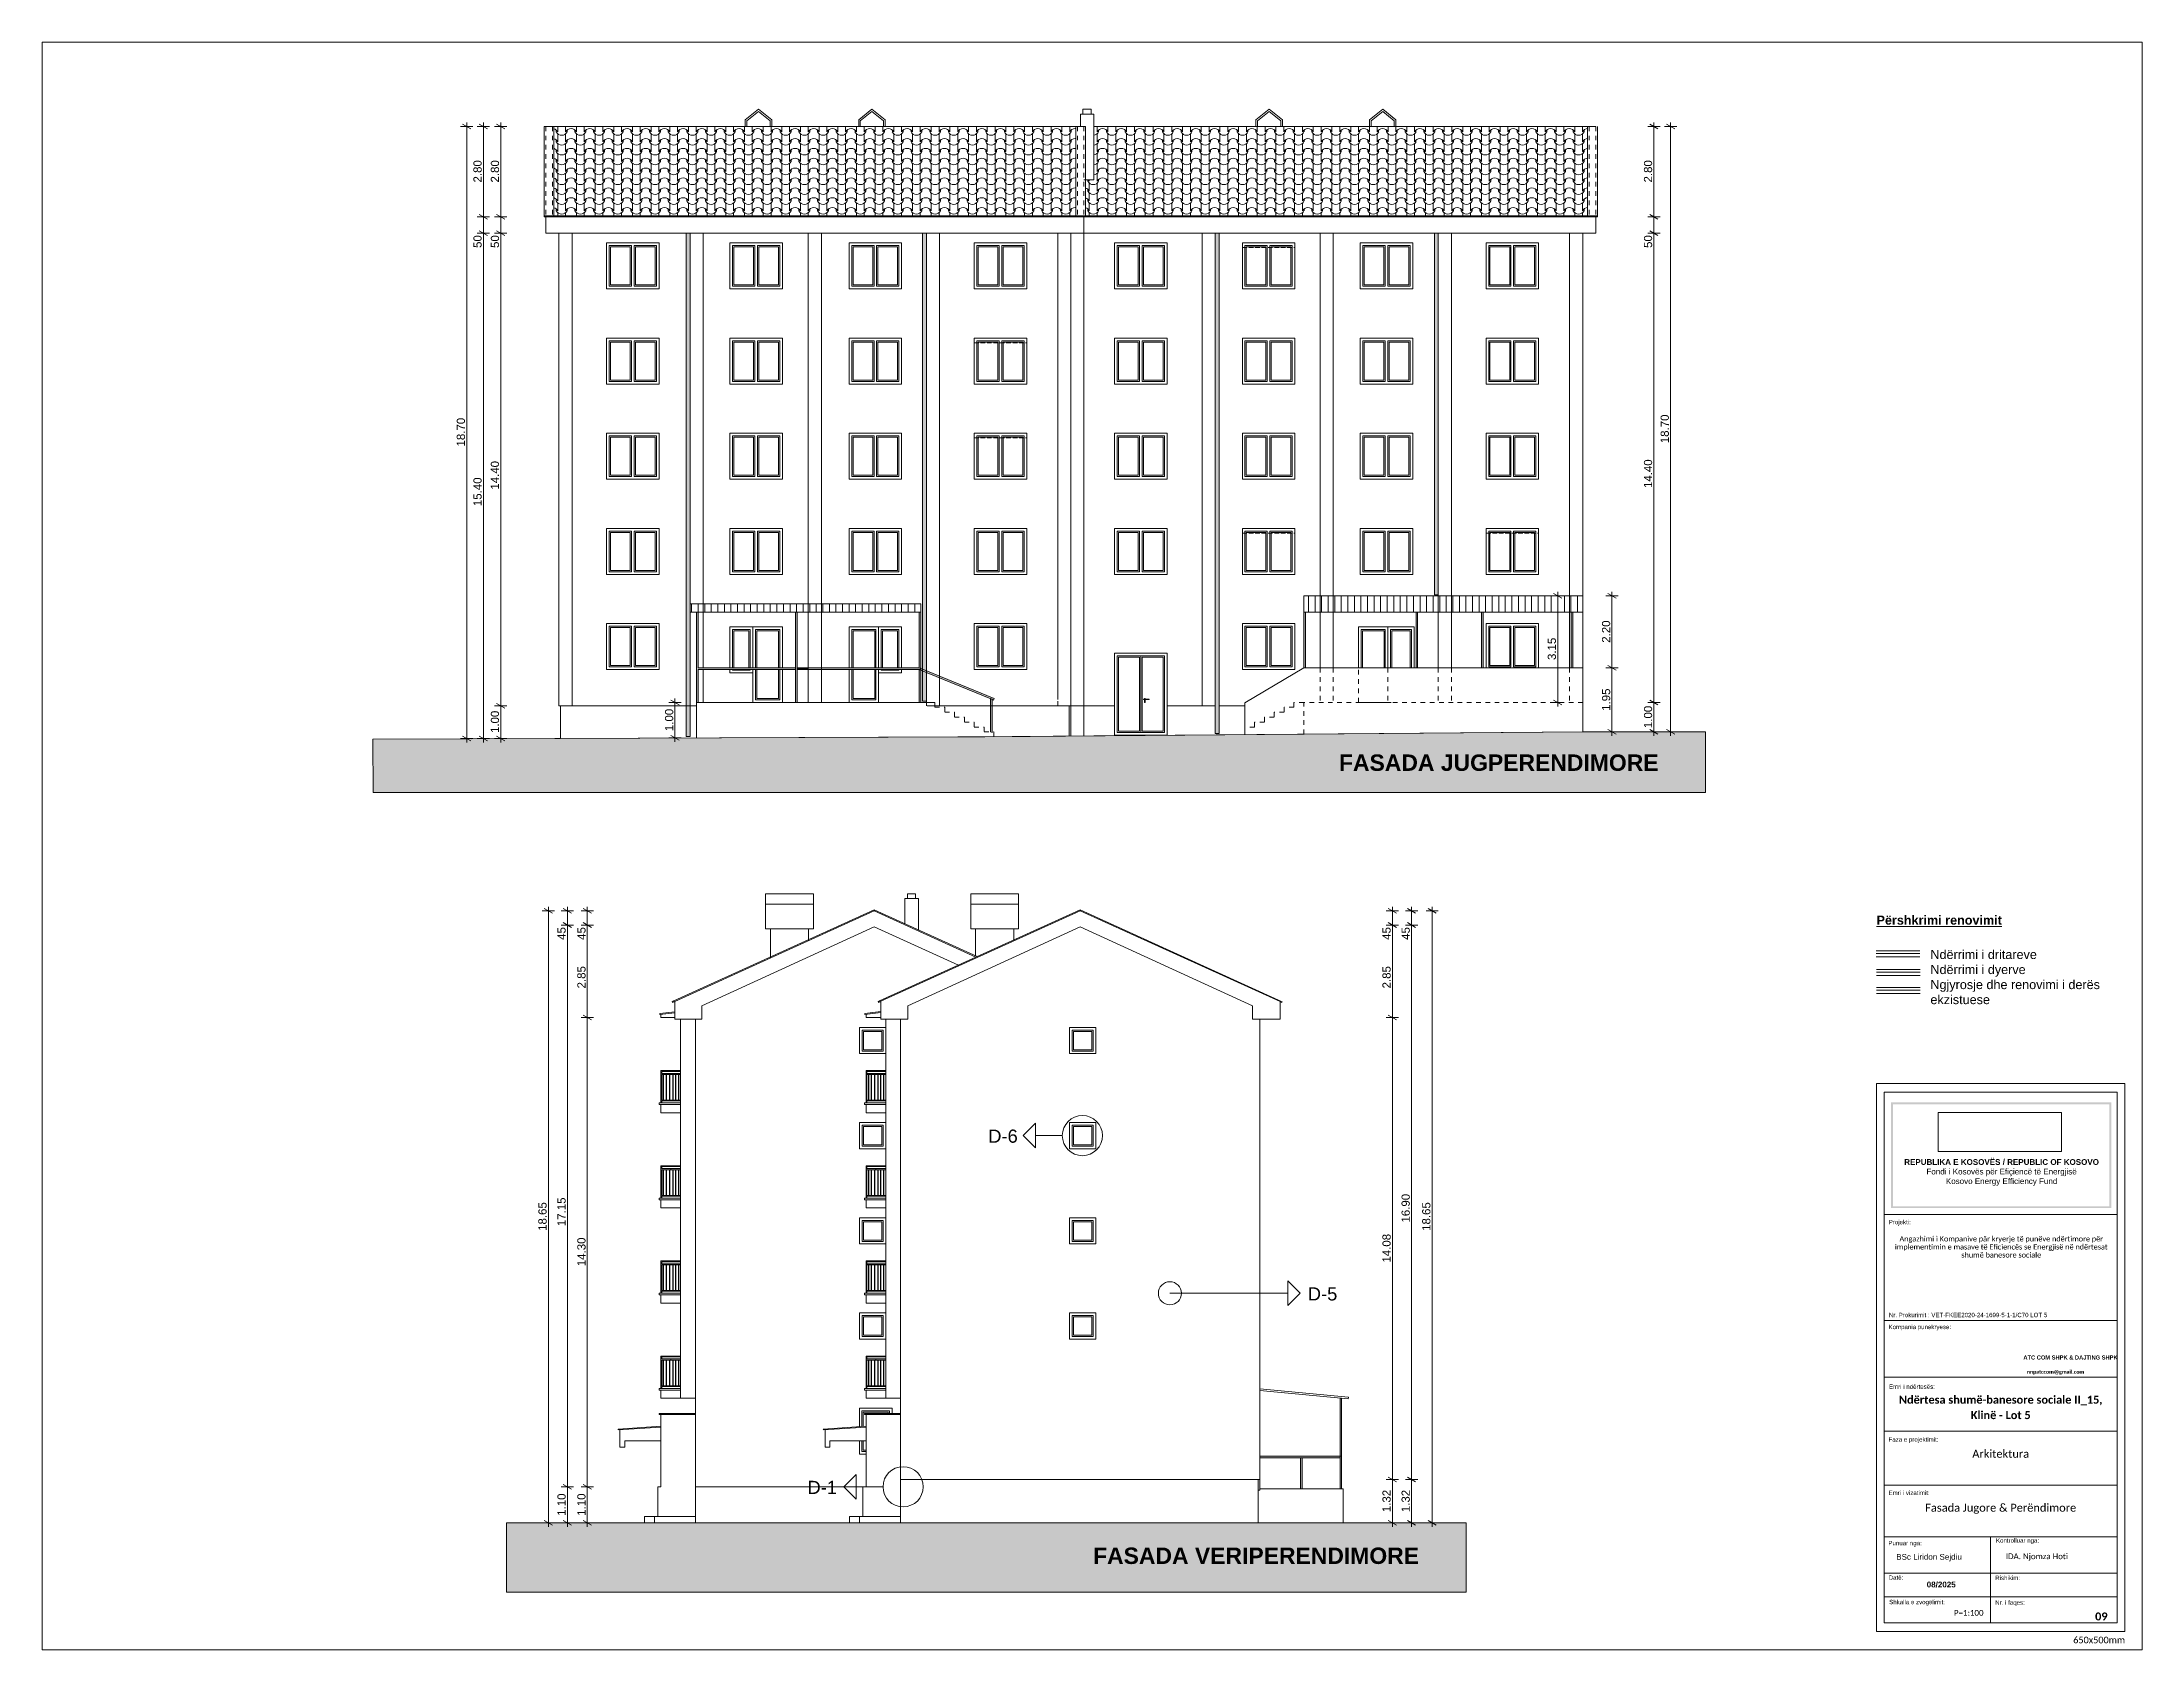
# Model space of a CAD drawing. Header units: feet. Extents: x 2791058 to 2855058, y -67651 to -18651.
import ezdxf

# ---------------------------------------------------------------- set-up
doc = ezdxf.new("R2010")
doc.units = ezdxf.units.FT
doc.header["$MEASUREMENT"] = 0
doc.header["$XCLIPFRAME"] = 0
for name, pattern in [('Dashed', [282.222223, 141.111112, -141.111112]), ('Hidden Line', [195.611112, 141.111112, -54.5]), ('Long Dashed', [529.166651, 317.499995, -211.666656])]:
    doc.linetypes.add(name, pattern=pattern)
for name, color, linetype, lineweight in [('2D Drafting - General_Pen_No__1', 7, 'Continuous', 0), ('Annotation - Text_Pen_No__1', 7, 'Continuous', 0), ('Annotation - Text_Pen_No__20', 1, 'Continuous', 0), ('Dimensioning - General_Pen_No__1', 7, 'Continuous', 0), ('Dimensioning - General_Pen_No__41', 7, 'Continuous', 0), ('Exterior walls_Pen_No__1', 7, 'Continuous', 0), ('Exterior walls_Pen_No__11', 171, 'Continuous', 0), ('Lines_Pen_No__11', 171, 'Continuous', 0), ('Lines_Pen_No__20', 1, 'Continuous', 0), ('Shell - Roof_Pen_No__1', 7, 'Continuous', 0), ('Shell - Roof_Pen_No__20', 1, 'Continuous', 0), ('Shell - Roof_Pen_No__21', 7, 'Continuous', 0), ('Structural - Bearing_Pen_No__1', 7, 'Continuous', 0), ('Structural - Bearing_Pen_No__11', 171, 'Continuous', 0), ('Structural - Bearing_Pen_No__20', 1, 'Continuous', 0), ('Structural - Bearing_Pen_No__60', 230, 'Continuous', 0), ('Text blocks_Pen_No__1', 7, 'Continuous', 0)]:
    doc.layers.add(name, color=color, linetype=linetype, lineweight=lineweight)
for name, color, linetype, lineweight, true_color in [('2D Drafting - General_Pen_No__61', 7, 'Continuous', 0, 0x6a6a6a), ('Annotation - Text_Pen_No__61', 7, 'Continuous', 0, 0x6a6a6a), ('Shell - Roof_Pen_No__61', 7, 'Continuous', 0, 0x6a6a6a), ('Structural - Bearing_Pen_No__61', 7, 'Continuous', 0, 0x6a6a6a), ('Structural - Bearing_Pen_No__62', 7, 'Continuous', 0, 0xaaaaaa), ('Structural - Bearing_Pen_No__86', 7, 'Continuous', 0, 0x5555ff)]:
    doc.layers.add(name, color=color, linetype=linetype, lineweight=lineweight, true_color=true_color)
for name, color, linetype in [('Dimensioning - General', 7, 'Continuous'), ('Drawing & Figure', 7, 'Continuous'), ('Exterior walls', 7, 'Continuous'), ('Shell - Roof', 7, 'Continuous')]:
    doc.layers.add(name, color=color, linetype=linetype)
doc.styles.add('GENERATED_STYLE_1', font='arial.ttf')
doc.styles.add('GENERATED_STYLE_2', font='calibrib.ttf')
doc.styles.add('GENERATED_STYLE_3', font='calibri.ttf')
doc.styles.add('GENERATED_STYLE_4', font='arialbd.ttf')
doc.styles.add('GENERATED_STYLE_5', font='calibril.ttf')
doc.styles.add('GENERATED_STYLE_6', font='ARIALUNI.TTF')
doc.dimstyles.new('GENERATED_STYLE__1', dxfattribs={"dimtxt": 250, "dimasz": 190, "dimexe": 0.18, "dimexo": 3, "dimgap": 0.09, "dimtad": 1, "dimlfac": 0.001, "dimzin": 0, "dimdsep": 46, "dimtxsty": 'GENERATED_STYLE_1', "dimblk": 'ARROWHEAD_2', "dimblk1": 'ARROWHEAD_2', "dimblk2": 'ARROWHEAD_2', "dimcen": 0.09, "dimclrd": 7, "dimclre": 7, "dimclrt": 7, "dimadec": 0, "dimazin": 0, "dimtfac": 1, "dimtdec": 4, "dimtmove": 0, "dimatfit": 3, "dimfxl": 1, "dimtolj": 1, "dimtzin": 0, "dimarcsym": 0})
picture_1 = doc.add_image_def('image1.png', size_in_pixel=(354, 134))
pattern_1 = [(90, (2247653.82, -76424.97), (-200, 0), [])]

msp = doc.modelspace()

# ---------------------------------------------------------------- texts
at = {"layer": 'Annotation - Text_Pen_No__1', "color": 7}
for s, style, p in [('IDA. Njomza Hoti', 'GENERATED_STYLE_3', (2850906.016, -64883.18)), ('08/2025', 'GENERATED_STYLE_4', (2848496.927, -65743.305))]:
    msp.add_text(s, height=175, dxfattribs=dict(at, style=style)).set_placement(p)
at = {"layer": 'Annotation - Text_Pen_No__1', "color": 7, "linetype": 'Continuous', "lineweight": 0, "attachment_point": 2}
for s, insert, char_height, style in [('\\A1;FASADA JUGPERENDIMORE', (2835454.228, -40361.342), 500, 'GENERATED_STYLE_4'), ('\\A1;REPUBLIKA E KOSOVËS / REPUBLIC OF KOSOVO\\P{\\fArial|b0|i0|c0|p34;Fondi i Kosovës për Efiçiencë të Energjisë\\PKosovo Energy Efficiency Fund\\P}', (2850778.013, -52693.432), 175, 'GENERATED_STYLE_4'), ('\\A1;Arkitektura', (2850751.549, -61550.826), 242.5, 'GENERATED_STYLE_3'), ('\\A1;Fasada Jugore & Perëndimore', (2850751.549, -63193.727), 242.5, 'GENERATED_STYLE_3'), ('\\A1;FASADA VERIPERENDIMORE', (2828056.947, -64529.571), 500, 'GENERATED_STYLE_4'), ('\\A1;P=1:100', (2849776.467, -66431.425), 175, 'GENERATED_STYLE_3'), ('\\A1; 09', (2853776.416, -66508.088), 242.5, 'GENERATED_STYLE_2')]:
    msp.add_mtext(s, dxfattribs=dict(at, insert=insert, char_height=char_height, style=style))
at = {"layer": 'Annotation - Text_Pen_No__1', "color": 7, "linetype": 'Continuous', "lineweight": 5, "insert": (2850768.515, -55041.768), "char_height": 160, "width": 6797.99537, "attachment_point": 2, "line_spacing_factor": 0.919632, "style": 'GENERATED_STYLE_5'}
msp.add_mtext('\\A1;Angazhimi i Kompanive pär kryerje të punëve ndërtimore për implementimin e masave të Eficiencës se Energjisë në ndërtesat shumë banesore sociale', dxfattribs=at)
at = {"layer": 'Annotation - Text_Pen_No__1', "color": 7, "linetype": 'Continuous', "lineweight": 5, "attachment_point": 2}
for s, insert, char_height, style in [('\\A1;ATC COM SHPK & DAJTING SHPK ', (2852878.607, -58675.523), 125, 'GENERATED_STYLE_4'), ('\\A1;BSc Liridon Sejdiu', (2848566.508, -64724.821), 175, 'GENERATED_STYLE_1')]:
    msp.add_mtext(s, dxfattribs=dict(at, insert=insert, char_height=char_height, style=style))
at = {"layer": 'Annotation - Text_Pen_No__1', "color": 7, "linetype": 'Continuous', "lineweight": 0, "insert": (2850751.549, -59903.24), "char_height": 242.5, "attachment_point": 2, "line_spacing_factor": 1.16153, "style": 'GENERATED_STYLE_2'}
msp.add_mtext('\\A1;Ndërtesa shumë-banesore sociale II_15, \\PKlinë - Lot 5', dxfattribs=at)
at = {"layer": 'Annotation - Text_Pen_No__20', "color": 1, "linetype": 'Continuous', "lineweight": 0, "char_height": 400, "attachment_point": 2, "style": 'GENERATED_STYLE_6'}
for s, insert in [('\\A1;D-6', (2820345.311, -51793.26)), ('\\A1;D-5', (2830083.987, -56600.344)), ('\\A1;D-1', (2814836.366, -62496.001))]:
    msp.add_mtext(s, dxfattribs=dict(at, insert=insert))
at = {"layer": 'Annotation - Text_Pen_No__61', "color": 251, "linetype": 'Continuous', "lineweight": 0, "true_color": 0x6a6a6a, "insert": (2853751.092, -67247.013), "char_height": 200, "attachment_point": 2, "style": 'GENERATED_STYLE_3'}
msp.add_mtext('\\A1;650x500mm', dxfattribs=at)
at = {"layer": 'Dimensioning - General_Pen_No__41', "color": 7, "linetype": 'Continuous', "lineweight": 0, "attachment_point": 7}
for s, insert, char_height, style in [('\\A1;{\\LPërshkrimi renovimit}', (2846966.699, -45551.413), 275, 'GENERATED_STYLE_4'), ('\\A1;Projekti:', (2847339.908, -54717.746), 133.375, 'GENERATED_STYLE_1'), ('\\A1;Kompania punekryese:', (2847333.07, -57914.223), 133.375, 'GENERATED_STYLE_1'), ('\\A1;Emri i ndërtesës:', (2847347.565, -59695.295), 133.375, 'GENERATED_STYLE_1'), ('\\A1;Faza e projektimit:', (2847333.368, -61342.271), 133.375, 'GENERATED_STYLE_1'), ('\\A1;Emri i vizatimit:', (2847333.833, -62930.548), 133.375, 'GENERATED_STYLE_1'), ('\\A1;Punuar nga:', (2847329.673, -64499.11), 133.375, 'GENERATED_STYLE_1'), ('\\A1;Kontrolluar nga:', (2850607.31, -64420.397), 133.375, 'GENERATED_STYLE_1'), ('\\A1;Datë:', (2847337.678, -65513.896), 133.375, 'GENERATED_STYLE_1'), ('\\A1;Rishikim:', (2850585.516, -65522.118), 133.375, 'GENERATED_STYLE_1'), ('\\A1;Shkalla e zvogëlimit:', (2847352.512, -66296.499), 133.375, 'GENERATED_STYLE_1'), ('\\A1;Nr. i faqes:', (2850584.332, -66312.095), 133.375, 'GENERATED_STYLE_1')]:
    msp.add_mtext(s, dxfattribs=dict(at, insert=insert, char_height=char_height, style=style))
at = {"layer": 'Dimensioning - General_Pen_No__41', "color": 7, "linetype": 'Continuous', "lineweight": 5, "insert": (2847343.655, -57511.339), "char_height": 133.375, "attachment_point": 7, "style": 'GENERATED_STYLE_1'}
msp.add_mtext('\\A1;Nr. Prokurimit : VET-FKEE2020-24-1699-5-1-1/C70 LOT 5', dxfattribs=at)
at = {"layer": 'Dimensioning - General_Pen_No__41', "color": 7, "linetype": 'Continuous', "lineweight": 5, "insert": (2851548.656, -59262.732), "char_height": 115, "attachment_point": 7, "line_spacing_factor": 0.922253, "style": 'GENERATED_STYLE_1'}
msp.add_mtext('\\A1;\\pt737.29,1517,2350.4,3281.9;{\\fCalibri|b1|i0|c0|p34;nnpatccom@gmail.com}', dxfattribs=at)
at = {"layer": 'Text blocks_Pen_No__1', "color": 7, "linetype": 'Continuous', "lineweight": 0, "insert": (2848609.129, -46319.94), "char_height": 275, "attachment_point": 1, "style": 'GENERATED_STYLE_1'}
msp.add_mtext('\\A1;Ndërrimi i dritareve\\PNdërrimi i dyerve\\PNgjyrosje dhe renovimi i derës \\Pekzistuese', dxfattribs=at)

# ---------------------------------------------------------------- blocks, each defined once
blk = doc.blocks.new('*X1', base_point=(2247654, -76425))
at = {"layer": 'Structural - Bearing_Pen_No__62', "color": 253, "linetype": 'Continuous', "lineweight": 0, "true_color": 0xaaaaaa}
for p, q in [((2806731, -21336), (2806731, -21392)), ((2806731, -21636), (2806731, -21692)), ((2806775, -21223), (2806775, -21270)), ((2806775, -21270), (2806775, -21392)), ((2806775, -21448), (2806775, -21570)), ((2806775, -21570), (2806775, -21692)), ((2806775, -21749), (2806775, -21871)), ((2807016, -21223), (2807016, -21270)), ((2807016, -21270), (2807016, -21392)), ((2807016, -21448), (2807016, -21570)), ((2807016, -21570), (2807016, -21692)), ((2807016, -21749), (2807016, -21871)), ((2807060, -21336), (2807060, -21392)), ((2807060, -21636), (2807060, -21692)), ((2807300, -21336), (2807300, -21392)), ((2807300, -21636), (2807300, -21692)), ((2807344, -21223), (2807344, -21270)), ((2807344, -21270), (2807344, -21392)), ((2807344, -21448), (2807344, -21570)), ((2807344, -21570), (2807344, -21692)), ((2807344, -21749), (2807344, -21871)), ((2807585, -21223), (2807585, -21270)), ((2807585, -21270), (2807585, -21392)), ((2807585, -21448), (2807585, -21570)), ((2807585, -21570), (2807585, -21692)), ((2807585, -21749), (2807585, -21871)), ((2807629, -21336), (2807629, -21392)), ((2807629, -21636), (2807629, -21692)), ((2807869, -21336), (2807869, -21392)), ((2807869, -21636), (2807869, -21692)), ((2807913, -21223), (2807913, -21270)), ((2807913, -21270), (2807913, -21392)), ((2807913, -21448), (2807913, -21570)), ((2807913, -21570), (2807913, -21692)), ((2807913, -21749), (2807913, -21871)), ((2808154, -21223), (2808154, -21270)), ((2808154, -21270), (2808154, -21392)), ((2808154, -21448), (2808154, -21570)), ((2808154, -21570), (2808154, -21692)), ((2808154, -21749), (2808154, -21871)), ((2808198, -21336), (2808198, -21392)), ((2808198, -21636), (2808198, -21692)), ((2808438, -21336), (2808438, -21392)), ((2808438, -21636), (2808438, -21692)), ((2808482, -21223), (2808482, -21270)), ((2808482, -21270), (2808482, -21392)), ((2808482, -21448), (2808482, -21570)), ((2808482, -21570), (2808482, -21692)), ((2808482, -21749), (2808482, -21871)), ((2808723, -21223), (2808723, -21270)), ((2808723, -21270), (2808723, -21392)), ((2808723, -21448), (2808723, -21570)), ((2808723, -21570), (2808723, -21692)), ((2808723, -21749), (2808723, -21871)), ((2808767, -21336), (2808767, -21392)), ((2808767, -21636), (2808767, -21692)), ((2809007, -21336), (2809007, -21392)), ((2809007, -21636), (2809007, -21692)), ((2809051, -21223), (2809051, -21270)), ((2809051, -21270), (2809051, -21392)), ((2809051, -21448), (2809051, -21570)), ((2809051, -21570), (2809051, -21692)), ((2809051, -21749), (2809051, -21871)), ((2809292, -21223), (2809292, -21270)), ((2809292, -21270), (2809292, -21392)), ((2809292, -21448), (2809292, -21570)), ((2809292, -21570), (2809292, -21692)), ((2809292, -21749), (2809292, -21871)), ((2809336, -21336), (2809336, -21392)), ((2809336, -21636), (2809336, -21692)), ((2809576, -21336), (2809576, -21392)), ((2809576, -21636), (2809576, -21692)), ((2809620, -21223), (2809620, -21270)), ((2809620, -21270), (2809620, -21392)), ((2809620, -21448), (2809620, -21570)), ((2809620, -21570), (2809620, -21692)), ((2809620, -21749), (2809620, -21871)), ((2809861, -21223), (2809861, -21270)), ((2809861, -21270), (2809861, -21392)), ((2809861, -21448), (2809861, -21570)), ((2809861, -21570), (2809861, -21692)), ((2809861, -21749), (2809861, -21871)), ((2809905, -21336), (2809905, -21392)), ((2809905, -21636), (2809905, -21692)), ((2810145, -21336), (2810145, -21392)), ((2810145, -21636), (2810145, -21692)), ((2810189, -21223), (2810189, -21270)), ((2810189, -21270), (2810189, -21392)), ((2810189, -21448), (2810189, -21570)), ((2810189, -21570), (2810189, -21692)), ((2810189, -21749), (2810189, -21871)), ((2810430, -21223), (2810430, -21270)), ((2810430, -21270), (2810430, -21392)), ((2810430, -21448), (2810430, -21570)), ((2810430, -21570), (2810430, -21692)), ((2810430, -21749), (2810430, -21871)), ((2810474, -21336), (2810474, -21392)), ((2810474, -21636), (2810474, -21692)), ((2810714, -21336), (2810714, -21392)), ((2810714, -21636), (2810714, -21692)), ((2810758, -21223), (2810758, -21270)), ((2810758, -21270), (2810758, -21392)), ((2810758, -21448), (2810758, -21570)), ((2810758, -21570), (2810758, -21692)), ((2810758, -21749), (2810758, -21871)), ((2810999, -21223), (2810999, -21270)), ((2810999, -21270), (2810999, -21392)), ((2810999, -21448), (2810999, -21570)), ((2810999, -21570), (2810999, -21692)), ((2810999, -21749), (2810999, -21871)), ((2811043, -21336), (2811043, -21392)), ((2811043, -21636), (2811043, -21692)), ((2811283, -21336), (2811283, -21392)), ((2811283, -21636), (2811283, -21692)), ((2811327, -21223), (2811327, -21270)), ((2811327, -21270), (2811327, -21392)), ((2811327, -21448), (2811327, -21570)), ((2811327, -21570), (2811327, -21692)), ((2811327, -21749), (2811327, -21871)), ((2811568, -21223), (2811568, -21270)), ((2811568, -21270), (2811568, -21392)), ((2811568, -21448), (2811568, -21570)), ((2811568, -21570), (2811568, -21692)), ((2811568, -21749), (2811568, -21871)), ((2811612, -21336), (2811612, -21392)), ((2811612, -21636), (2811612, -21692)), ((2811852, -21336), (2811852, -21392)), ((2811852, -21636), (2811852, -21692)), ((2811896, -21223), (2811896, -21270)), ((2811896, -21270), (2811896, -21392)), ((2811896, -21448), (2811896, -21570)), ((2811896, -21570), (2811896, -21692)), ((2811896, -21749), (2811896, -21871)), ((2812137, -21223), (2812137, -21270)), ((2812137, -21270), (2812137, -21392)), ((2812137, -21448), (2812137, -21570)), ((2812137, -21570), (2812137, -21692)), ((2812137, -21749), (2812137, -21871)), ((2812181, -21336), (2812181, -21392)), ((2812181, -21636), (2812181, -21692)), ((2812421, -21336), (2812421, -21392)), ((2812421, -21636), (2812421, -21692)), ((2812465, -21223), (2812465, -21270)), ((2812465, -21270), (2812465, -21392)), ((2812465, -21448), (2812465, -21570)), ((2812465, -21570), (2812465, -21692)), ((2812465, -21749), (2812465, -21871)), ((2812706, -21223), (2812706, -21270)), ((2812706, -21270), (2812706, -21392)), ((2812706, -21448), (2812706, -21570)), ((2812706, -21570), (2812706, -21692)), ((2812706, -21749), (2812706, -21871)), ((2812750, -21336), (2812750, -21392)), ((2812750, -21636), (2812750, -21692)), ((2812990, -21336), (2812990, -21392)), ((2812990, -21636), (2812990, -21692)), ((2813034, -21223), (2813034, -21270)), ((2813034, -21270), (2813034, -21392)), ((2813034, -21448), (2813034, -21570)), ((2813034, -21570), (2813034, -21692)), ((2813034, -21749), (2813034, -21871)), ((2813275, -21223), (2813275, -21270)), ((2813275, -21270), (2813275, -21392)), ((2813275, -21448), (2813275, -21570)), ((2813275, -21570), (2813275, -21692)), ((2813275, -21749), (2813275, -21871)), ((2813319, -21336), (2813319, -21392)), ((2813319, -21636), (2813319, -21692)), ((2813559, -21336), (2813559, -21392)), ((2813559, -21636), (2813559, -21692)), ((2813603, -21223), (2813603, -21270)), ((2813603, -21270), (2813603, -21392)), ((2813603, -21448), (2813603, -21570)), ((2813603, -21570), (2813603, -21692)), ((2813603, -21749), (2813603, -21871)), ((2813843, -21223), (2813843, -21270)), ((2813843, -21270), (2813843, -21392)), ((2813843, -21448), (2813843, -21570)), ((2813843, -21570), (2813843, -21692)), ((2813843, -21749), (2813843, -21871)), ((2813887, -21336), (2813887, -21392)), ((2813887, -21636), (2813887, -21692)), ((2814128, -21336), (2814128, -21392)), ((2814128, -21636), (2814128, -21692)), ((2814172, -21223), (2814172, -21270)), ((2814172, -21270), (2814172, -21392)), ((2814172, -21448), (2814172, -21570)), ((2814172, -21570), (2814172, -21692)), ((2814172, -21749), (2814172, -21871)), ((2814412, -21223), (2814412, -21270)), ((2814412, -21270), (2814412, -21392)), ((2814412, -21448), (2814412, -21570)), ((2814412, -21570), (2814412, -21692)), ((2814412, -21749), (2814412, -21871)), ((2814456, -21336), (2814456, -21392)), ((2814456, -21636), (2814456, -21692)), ((2814697, -21336), (2814697, -21392)), ((2814697, -21636), (2814697, -21692)), ((2814741, -21223), (2814741, -21270)), ((2814741, -21270), (2814741, -21392)), ((2814741, -21448), (2814741, -21570)), ((2814741, -21570), (2814741, -21692)), ((2814741, -21749), (2814741, -21871)), ((2814981, -21223), (2814981, -21270)), ((2814981, -21270), (2814981, -21392)), ((2814981, -21448), (2814981, -21570)), ((2814981, -21570), (2814981, -21692)), ((2814981, -21749), (2814981, -21871)), ((2815025, -21336), (2815025, -21392)), ((2815025, -21636), (2815025, -21692)), ((2815266, -21336), (2815266, -21392)), ((2815266, -21636), (2815266, -21692)), ((2815310, -21223), (2815310, -21270)), ((2815310, -21270), (2815310, -21392)), ((2815310, -21448), (2815310, -21570)), ((2815310, -21570), (2815310, -21692)), ((2815310, -21749), (2815310, -21871)), ((2815550, -21223), (2815550, -21270)), ((2815550, -21270), (2815550, -21392)), ((2815550, -21448), (2815550, -21570)), ((2815550, -21570), (2815550, -21692)), ((2815550, -21749), (2815550, -21871)), ((2815594, -21336), (2815594, -21392)), ((2815594, -21636), (2815594, -21692)), ((2815835, -21336), (2815835, -21392)), ((2815835, -21636), (2815835, -21692)), ((2815879, -21223), (2815879, -21270)), ((2815879, -21270), (2815879, -21392)), ((2815879, -21448), (2815879, -21570)), ((2815879, -21570), (2815879, -21692)), ((2815879, -21749), (2815879, -21871)), ((2816119, -21223), (2816119, -21270)), ((2816119, -21270), (2816119, -21392)), ((2816119, -21448), (2816119, -21570)), ((2816119, -21570), (2816119, -21692)), ((2816119, -21749), (2816119, -21871)), ((2816163, -21336), (2816163, -21392)), ((2816163, -21636), (2816163, -21692)), ((2816404, -21336), (2816404, -21392)), ((2816404, -21636), (2816404, -21692)), ((2816448, -21223), (2816448, -21270)), ((2816448, -21270), (2816448, -21392)), ((2816448, -21448), (2816448, -21570)), ((2816448, -21570), (2816448, -21692)), ((2816448, -21749), (2816448, -21871)), ((2816688, -21223), (2816688, -21270)), ((2816688, -21270), (2816688, -21392)), ((2816688, -21448), (2816688, -21570)), ((2816688, -21570), (2816688, -21692)), ((2816688, -21749), (2816688, -21871)), ((2816732, -21336), (2816732, -21392)), ((2816732, -21636), (2816732, -21692)), ((2816973, -21336), (2816973, -21392)), ((2816973, -21636), (2816973, -21692)), ((2817017, -21223), (2817017, -21270)), ((2817017, -21270), (2817017, -21392)), ((2817017, -21448), (2817017, -21570)), ((2817017, -21570), (2817017, -21692)), ((2817017, -21749), (2817017, -21871)), ((2817257, -21223), (2817257, -21270)), ((2817257, -21270), (2817257, -21392)), ((2817257, -21448), (2817257, -21570)), ((2817257, -21570), (2817257, -21692)), ((2817257, -21749), (2817257, -21871)), ((2817301, -21336), (2817301, -21392)), ((2817301, -21636), (2817301, -21692)), ((2817542, -21336), (2817542, -21392)), ((2817542, -21636), (2817542, -21692)), ((2817586, -21223), (2817586, -21270)), ((2817586, -21270), (2817586, -21392)), ((2817586, -21448), (2817586, -21570)), ((2817586, -21570), (2817586, -21692)), ((2817586, -21749), (2817586, -21871)), ((2817826, -21223), (2817826, -21270)), ((2817826, -21270), (2817826, -21392)), ((2817826, -21448), (2817826, -21570)), ((2817826, -21570), (2817826, -21692)), ((2817826, -21749), (2817826, -21871)), ((2817870, -21336), (2817870, -21392)), ((2817870, -21636), (2817870, -21692)), ((2818111, -21336), (2818111, -21392)), ((2818111, -21636), (2818111, -21692)), ((2818155, -21223), (2818155, -21270)), ((2818155, -21270), (2818155, -21392)), ((2818155, -21448), (2818155, -21570)), ((2818155, -21570), (2818155, -21692)), ((2818155, -21749), (2818155, -21871)), ((2818395, -21223), (2818395, -21270)), ((2818395, -21270), (2818395, -21392)), ((2818395, -21448), (2818395, -21570)), ((2818395, -21570), (2818395, -21692)), ((2818395, -21749), (2818395, -21871)), ((2818439, -21336), (2818439, -21392)), ((2818439, -21636), (2818439, -21692)), ((2818680, -21336), (2818680, -21392)), ((2818680, -21636), (2818680, -21692)), ((2818724, -21223), (2818724, -21270)), ((2818724, -21270), (2818724, -21392)), ((2818724, -21448), (2818724, -21570)), ((2818724, -21570), (2818724, -21692)), ((2818724, -21749), (2818724, -21871)), ((2818964, -21223), (2818964, -21270)), ((2818964, -21270), (2818964, -21392)), ((2818964, -21448), (2818964, -21570)), ((2818964, -21570), (2818964, -21692)), ((2818964, -21749), (2818964, -21871)), ((2819008, -21336), (2819008, -21392)), ((2819008, -21636), (2819008, -21692)), ((2819249, -21336), (2819249, -21392)), ((2819249, -21636), (2819249, -21692)), ((2819293, -21223), (2819293, -21270)), ((2819293, -21270), (2819293, -21392)), ((2819293, -21448), (2819293, -21570)), ((2819293, -21570), (2819293, -21692)), ((2819293, -21749), (2819293, -21871)), ((2819533, -21223), (2819533, -21270)), ((2819533, -21270), (2819533, -21392)), ((2819533, -21448), (2819533, -21570)), ((2819533, -21570), (2819533, -21692)), ((2819533, -21749), (2819533, -21871)), ((2819577, -21336), (2819577, -21392)), ((2819577, -21636), (2819577, -21692)), ((2819818, -21336), (2819818, -21392)), ((2819818, -21636), (2819818, -21692)), ((2819862, -21223), (2819862, -21270)), ((2819862, -21270), (2819862, -21392)), ((2819862, -21448), (2819862, -21570)), ((2819862, -21570), (2819862, -21692)), ((2819862, -21749), (2819862, -21871)), ((2820102, -21223), (2820102, -21270)), ((2820102, -21270), (2820102, -21392)), ((2820102, -21448), (2820102, -21570)), ((2820102, -21570), (2820102, -21692)), ((2820102, -21749), (2820102, -21871)), ((2820146, -21336), (2820146, -21392)), ((2820146, -21636), (2820146, -21692)), ((2820387, -21336), (2820387, -21392)), ((2820387, -21636), (2820387, -21692)), ((2820431, -21223), (2820431, -21270)), ((2820431, -21270), (2820431, -21392)), ((2820431, -21448), (2820431, -21570)), ((2820431, -21570), (2820431, -21692)), ((2820431, -21749), (2820431, -21871)), ((2820671, -21223), (2820671, -21270)), ((2820671, -21270), (2820671, -21392)), ((2820671, -21448), (2820671, -21570)), ((2820671, -21570), (2820671, -21692)), ((2820671, -21749), (2820671, -21871)), ((2820715, -21336), (2820715, -21392)), ((2820715, -21636), (2820715, -21692)), ((2820955, -21336), (2820955, -21392)), ((2820955, -21636), (2820955, -21692)), ((2820999, -21223), (2820999, -21270)), ((2820999, -21270), (2820999, -21392)), ((2820999, -21448), (2820999, -21570)), ((2820999, -21570), (2820999, -21692)), ((2820999, -21749), (2820999, -21871)), ((2821240, -21223), (2821240, -21270)), ((2821240, -21270), (2821240, -21392)), ((2821240, -21448), (2821240, -21570)), ((2821240, -21570), (2821240, -21692)), ((2821240, -21749), (2821240, -21871)), ((2821284, -21336), (2821284, -21392)), ((2821284, -21636), (2821284, -21692)), ((2821524, -21336), (2821524, -21392)), ((2821524, -21636), (2821524, -21692)), ((2821568, -21223), (2821568, -21270)), ((2821568, -21270), (2821568, -21392)), ((2821568, -21448), (2821568, -21570)), ((2821568, -21570), (2821568, -21692)), ((2821568, -21749), (2821568, -21871)), ((2821809, -21223), (2821809, -21270)), ((2821809, -21270), (2821809, -21392)), ((2821809, -21448), (2821809, -21570)), ((2821809, -21570), (2821809, -21692)), ((2821809, -21749), (2821809, -21871)), ((2821853, -21336), (2821853, -21392)), ((2821853, -21636), (2821853, -21692)), ((2822093, -21336), (2822093, -21392)), ((2822093, -21636), (2822093, -21692)), ((2822137, -21223), (2822137, -21270)), ((2822137, -21270), (2822137, -21392)), ((2822137, -21448), (2822137, -21570)), ((2822137, -21570), (2822137, -21692)), ((2822137, -21749), (2822137, -21871)), ((2822378, -21223), (2822378, -21270)), ((2822378, -21270), (2822378, -21392)), ((2822378, -21448), (2822378, -21570)), ((2822378, -21570), (2822378, -21692)), ((2822378, -21749), (2822378, -21871)), ((2822422, -21336), (2822422, -21392)), ((2822422, -21636), (2822422, -21692)), ((2806731, -21937), (2806731, -21993)), ((2806731, -22238), (2806731, -22294)), ((2806775, -21871), (2806775, -21993)), ((2806775, -22050), (2806775, -22172)), ((2806775, -22172), (2806775, -22294)), ((2806775, -22350), (2806775, -22472)), ((2807016, -21871), (2807016, -21993)), ((2807016, -22050), (2807016, -22172)), ((2807016, -22172), (2807016, -22294)), ((2807016, -22350), (2807016, -22472)), ((2807060, -21937), (2807060, -21993)), ((2807060, -22238), (2807060, -22294)), ((2807300, -21937), (2807300, -21993)), ((2807300, -22238), (2807300, -22294)), ((2807344, -21871), (2807344, -21993)), ((2807344, -22050), (2807344, -22172)), ((2807344, -22172), (2807344, -22294)), ((2807344, -22350), (2807344, -22472)), ((2807585, -21871), (2807585, -21993)), ((2807585, -22050), (2807585, -22172)), ((2807585, -22172), (2807585, -22294)), ((2807585, -22350), (2807585, -22472)), ((2807629, -21937), (2807629, -21993)), ((2807629, -22238), (2807629, -22294)), ((2807869, -21937), (2807869, -21993)), ((2807869, -22238), (2807869, -22294)), ((2807913, -21871), (2807913, -21993)), ((2807913, -22050), (2807913, -22172)), ((2807913, -22172), (2807913, -22294)), ((2807913, -22350), (2807913, -22472)), ((2808154, -21871), (2808154, -21993)), ((2808154, -22050), (2808154, -22172)), ((2808154, -22172), (2808154, -22294)), ((2808154, -22350), (2808154, -22472)), ((2808198, -21937), (2808198, -21993)), ((2808198, -22238), (2808198, -22294)), ((2808438, -21937), (2808438, -21993)), ((2808438, -22238), (2808438, -22294)), ((2808482, -21871), (2808482, -21993)), ((2808482, -22050), (2808482, -22172)), ((2808482, -22172), (2808482, -22294)), ((2808482, -22350), (2808482, -22472)), ((2808723, -21871), (2808723, -21993)), ((2808723, -22050), (2808723, -22172)), ((2808723, -22172), (2808723, -22294)), ((2808723, -22350), (2808723, -22472)), ((2808767, -21937), (2808767, -21993)), ((2808767, -22238), (2808767, -22294)), ((2809007, -21937), (2809007, -21993)), ((2809007, -22238), (2809007, -22294)), ((2809051, -21871), (2809051, -21993)), ((2809051, -22050), (2809051, -22172)), ((2809051, -22172), (2809051, -22294)), ((2809051, -22350), (2809051, -22472)), ((2809292, -21871), (2809292, -21993)), ((2809292, -22050), (2809292, -22172)), ((2809292, -22172), (2809292, -22294)), ((2809292, -22350), (2809292, -22472)), ((2809336, -21937), (2809336, -21993)), ((2809336, -22238), (2809336, -22294)), ((2809576, -21937), (2809576, -21993)), ((2809576, -22238), (2809576, -22294)), ((2809620, -21871), (2809620, -21993)), ((2809620, -22050), (2809620, -22172)), ((2809620, -22172), (2809620, -22294)), ((2809620, -22350), (2809620, -22472)), ((2809861, -21871), (2809861, -21993)), ((2809861, -22050), (2809861, -22172)), ((2809861, -22172), (2809861, -22294)), ((2809861, -22350), (2809861, -22472)), ((2809905, -21937), (2809905, -21993)), ((2809905, -22238), (2809905, -22294)), ((2810145, -21937), (2810145, -21993)), ((2810145, -22238), (2810145, -22294)), ((2810189, -21871), (2810189, -21993)), ((2810189, -22050), (2810189, -22172)), ((2810189, -22172), (2810189, -22294)), ((2810189, -22350), (2810189, -22472)), ((2810430, -21871), (2810430, -21993)), ((2810430, -22050), (2810430, -22172)), ((2810430, -22172), (2810430, -22294)), ((2810430, -22350), (2810430, -22472)), ((2810474, -21937), (2810474, -21993)), ((2810474, -22238), (2810474, -22294)), ((2810714, -21937), (2810714, -21993)), ((2810714, -22238), (2810714, -22294)), ((2810758, -21871), (2810758, -21993)), ((2810758, -22050), (2810758, -22172)), ((2810758, -22172), (2810758, -22294)), ((2810758, -22350), (2810758, -22472)), ((2810999, -21871), (2810999, -21993)), ((2810999, -22050), (2810999, -22172)), ((2810999, -22172), (2810999, -22294)), ((2810999, -22350), (2810999, -22472)), ((2811043, -21937), (2811043, -21993)), ((2811043, -22238), (2811043, -22294)), ((2811283, -21937), (2811283, -21993)), ((2811283, -22238), (2811283, -22294)), ((2811327, -21871), (2811327, -21993)), ((2811327, -22050), (2811327, -22172)), ((2811327, -22172), (2811327, -22294)), ((2811327, -22350), (2811327, -22472)), ((2811568, -21871), (2811568, -21993)), ((2811568, -22050), (2811568, -22172)), ((2811568, -22172), (2811568, -22294)), ((2811568, -22350), (2811568, -22472)), ((2811612, -21937), (2811612, -21993)), ((2811612, -22238), (2811612, -22294)), ((2811852, -21937), (2811852, -21993)), ((2811852, -22238), (2811852, -22294)), ((2811896, -21871), (2811896, -21993)), ((2811896, -22050), (2811896, -22172)), ((2811896, -22172), (2811896, -22294)), ((2811896, -22350), (2811896, -22472)), ((2812137, -21871), (2812137, -21993)), ((2812137, -22050), (2812137, -22172)), ((2812137, -22172), (2812137, -22294)), ((2812137, -22350), (2812137, -22472)), ((2812181, -21937), (2812181, -21993)), ((2812181, -22238), (2812181, -22294)), ((2812421, -21937), (2812421, -21993)), ((2812421, -22238), (2812421, -22294)), ((2812465, -21871), (2812465, -21993)), ((2812465, -22050), (2812465, -22172)), ((2812465, -22172), (2812465, -22294)), ((2812465, -22350), (2812465, -22472)), ((2812706, -21871), (2812706, -21993)), ((2812706, -22050), (2812706, -22172)), ((2812706, -22172), (2812706, -22294)), ((2812706, -22350), (2812706, -22472)), ((2812750, -21937), (2812750, -21993)), ((2812750, -22238), (2812750, -22294)), ((2812990, -21937), (2812990, -21993)), ((2812990, -22238), (2812990, -22294)), ((2813034, -21871), (2813034, -21993)), ((2813034, -22050), (2813034, -22172)), ((2813034, -22172), (2813034, -22294)), ((2813034, -22350), (2813034, -22472)), ((2813275, -21871), (2813275, -21993)), ((2813275, -22050), (2813275, -22172)), ((2813275, -22172), (2813275, -22294)), ((2813275, -22350), (2813275, -22472)), ((2813319, -21937), (2813319, -21993)), ((2813319, -22238), (2813319, -22294)), ((2813559, -21937), (2813559, -21993)), ((2813559, -22238), (2813559, -22294)), ((2813603, -21871), (2813603, -21993)), ((2813603, -22050), (2813603, -22172)), ((2813603, -22172), (2813603, -22294)), ((2813603, -22350), (2813603, -22472)), ((2813843, -21871), (2813843, -21993)), ((2813843, -22050), (2813843, -22172)), ((2813843, -22172), (2813843, -22294)), ((2813843, -22350), (2813843, -22472)), ((2813887, -21937), (2813887, -21993)), ((2813887, -22238), (2813887, -22294)), ((2814128, -21937), (2814128, -21993)), ((2814128, -22238), (2814128, -22294)), ((2814172, -21871), (2814172, -21993)), ((2814172, -22050), (2814172, -22172)), ((2814172, -22172), (2814172, -22294)), ((2814172, -22350), (2814172, -22472)), ((2814412, -21871), (2814412, -21993)), ((2814412, -22050), (2814412, -22172)), ((2814412, -22172), (2814412, -22294)), ((2814412, -22350), (2814412, -22472)), ((2814456, -21937), (2814456, -21993)), ((2814456, -22238), (2814456, -22294)), ((2814697, -21937), (2814697, -21993)), ((2814697, -22238), (2814697, -22294)), ((2814741, -21871), (2814741, -21993)), ((2814741, -22050), (2814741, -22172)), ((2814741, -22172), (2814741, -22294)), ((2814741, -22350), (2814741, -22472)), ((2814981, -21871), (2814981, -21993)), ((2814981, -22050), (2814981, -22172)), ((2814981, -22172), (2814981, -22294)), ((2814981, -22350), (2814981, -22472)), ((2815025, -21937), (2815025, -21993)), ((2815025, -22238), (2815025, -22294)), ((2815266, -21937), (2815266, -21993)), ((2815266, -22238), (2815266, -22294)), ((2815310, -21871), (2815310, -21993)), ((2815310, -22050), (2815310, -22172)), ((2815310, -22172), (2815310, -22294)), ((2815310, -22350), (2815310, -22472)), ((2815550, -21871), (2815550, -21993)), ((2815550, -22050), (2815550, -22172)), ((2815550, -22172), (2815550, -22294)), ((2815550, -22350), (2815550, -22472)), ((2815594, -21937), (2815594, -21993)), ((2815594, -22238), (2815594, -22294)), ((2815835, -21937), (2815835, -21993)), ((2815835, -22238), (2815835, -22294)), ((2815879, -21871), (2815879, -21993)), ((2815879, -22050), (2815879, -22172)), ((2815879, -22172), (2815879, -22294)), ((2815879, -22350), (2815879, -22472)), ((2816119, -21871), (2816119, -21993)), ((2816119, -22050), (2816119, -22172)), ((2816119, -22172), (2816119, -22294)), ((2816119, -22350), (2816119, -22472)), ((2816163, -21937), (2816163, -21993)), ((2816163, -22238), (2816163, -22294)), ((2816404, -21937), (2816404, -21993)), ((2816404, -22238), (2816404, -22294)), ((2816448, -21871), (2816448, -21993)), ((2816448, -22050), (2816448, -22172)), ((2816448, -22172), (2816448, -22294)), ((2816448, -22350), (2816448, -22472)), ((2816688, -21871), (2816688, -21993)), ((2816688, -22050), (2816688, -22172)), ((2816688, -22172), (2816688, -22294)), ((2816688, -22350), (2816688, -22472)), ((2816732, -21937), (2816732, -21993)), ((2816732, -22238), (2816732, -22294)), ((2816973, -21937), (2816973, -21993)), ((2816973, -22238), (2816973, -22294)), ((2817017, -21871), (2817017, -21993)), ((2817017, -22050), (2817017, -22172)), ((2817017, -22172), (2817017, -22294)), ((2817017, -22350), (2817017, -22472)), ((2817257, -21871), (2817257, -21993)), ((2817257, -22050), (2817257, -22172)), ((2817257, -22172), (2817257, -22294)), ((2817257, -22350), (2817257, -22472)), ((2817301, -21937), (2817301, -21993)), ((2817301, -22238), (2817301, -22294)), ((2817542, -21937), (2817542, -21993)), ((2817542, -22238), (2817542, -22294)), ((2817586, -21871), (2817586, -21993)), ((2817586, -22050), (2817586, -22172)), ((2817586, -22172), (2817586, -22294)), ((2817586, -22350), (2817586, -22472)), ((2817826, -21871), (2817826, -21993)), ((2817826, -22050), (2817826, -22172)), ((2817826, -22172), (2817826, -22294)), ((2817826, -22350), (2817826, -22472)), ((2817870, -21937), (2817870, -21993)), ((2817870, -22238), (2817870, -22294)), ((2818111, -21937), (2818111, -21993)), ((2818111, -22238), (2818111, -22294)), ((2818155, -21871), (2818155, -21993)), ((2818155, -22050), (2818155, -22172)), ((2818155, -22172), (2818155, -22294)), ((2818155, -22350), (2818155, -22472)), ((2818395, -21871), (2818395, -21993)), ((2818395, -22050), (2818395, -22172)), ((2818395, -22172), (2818395, -22294)), ((2818395, -22350), (2818395, -22472)), ((2818439, -21937), (2818439, -21993)), ((2818439, -22238), (2818439, -22294)), ((2818680, -21937), (2818680, -21993)), ((2818680, -22238), (2818680, -22294)), ((2818724, -21871), (2818724, -21993)), ((2818724, -22050), (2818724, -22172)), ((2818724, -22172), (2818724, -22294)), ((2818724, -22350), (2818724, -22472)), ((2818964, -21871), (2818964, -21993)), ((2818964, -22050), (2818964, -22172)), ((2818964, -22172), (2818964, -22294)), ((2818964, -22350), (2818964, -22472)), ((2819008, -21937), (2819008, -21993)), ((2819008, -22238), (2819008, -22294)), ((2819249, -21937), (2819249, -21993)), ((2819249, -22238), (2819249, -22294)), ((2819293, -21871), (2819293, -21993)), ((2819293, -22050), (2819293, -22172)), ((2819293, -22172), (2819293, -22294)), ((2819293, -22350), (2819293, -22472)), ((2819533, -21871), (2819533, -21993)), ((2819533, -22050), (2819533, -22172)), ((2819533, -22172), (2819533, -22294)), ((2819533, -22350), (2819533, -22472)), ((2819577, -21937), (2819577, -21993)), ((2819577, -22238), (2819577, -22294)), ((2819818, -21937), (2819818, -21993)), ((2819818, -22238), (2819818, -22294)), ((2819862, -21871), (2819862, -21993)), ((2819862, -22050), (2819862, -22172)), ((2819862, -22172), (2819862, -22294)), ((2819862, -22350), (2819862, -22472)), ((2820102, -21871), (2820102, -21993)), ((2820102, -22050), (2820102, -22172)), ((2820102, -22172), (2820102, -22294)), ((2820102, -22350), (2820102, -22472)), ((2820146, -21937), (2820146, -21993)), ((2820146, -22238), (2820146, -22294)), ((2820387, -21937), (2820387, -21993)), ((2820387, -22238), (2820387, -22294)), ((2820431, -21871), (2820431, -21993)), ((2820431, -22050), (2820431, -22172)), ((2820431, -22172), (2820431, -22294)), ((2820431, -22350), (2820431, -22472)), ((2820671, -21871), (2820671, -21993)), ((2820671, -22050), (2820671, -22172)), ((2820671, -22172), (2820671, -22294)), ((2820671, -22350), (2820671, -22472)), ((2820715, -21937), (2820715, -21993)), ((2820715, -22238), (2820715, -22294)), ((2820955, -21937), (2820955, -21993)), ((2820955, -22238), (2820955, -22294)), ((2820999, -21871), (2820999, -21993)), ((2820999, -22050), (2820999, -22172)), ((2820999, -22172), (2820999, -22294)), ((2820999, -22350), (2820999, -22472)), ((2821240, -21871), (2821240, -21993)), ((2821240, -22050), (2821240, -22172)), ((2821240, -22172), (2821240, -22294)), ((2821240, -22350), (2821240, -22472)), ((2821284, -21937), (2821284, -21993)), ((2821284, -22238), (2821284, -22294)), ((2821524, -21937), (2821524, -21993)), ((2821524, -22238), (2821524, -22294)), ((2821568, -21871), (2821568, -21993)), ((2821568, -22050), (2821568, -22172)), ((2821568, -22172), (2821568, -22294)), ((2821568, -22350), (2821568, -22472)), ((2821809, -21871), (2821809, -21993)), ((2821809, -22050), (2821809, -22172)), ((2821809, -22172), (2821809, -22294)), ((2821809, -22350), (2821809, -22472)), ((2821853, -21937), (2821853, -21993)), ((2821853, -22238), (2821853, -22294)), ((2822093, -21937), (2822093, -21993)), ((2822093, -22238), (2822093, -22294)), ((2822137, -21871), (2822137, -21993)), ((2822137, -22050), (2822137, -22172)), ((2822137, -22172), (2822137, -22294)), ((2822137, -22350), (2822137, -22472)), ((2822378, -21871), (2822378, -21993)), ((2822378, -22050), (2822378, -22172)), ((2822378, -22172), (2822378, -22294)), ((2822378, -22350), (2822378, -22472)), ((2822422, -21937), (2822422, -21993)), ((2822422, -22238), (2822422, -22294)), ((2806731, -22538), (2806731, -22594)), ((2806731, -22839), (2806731, -22895)), ((2806775, -22472), (2806775, -22594)), ((2806775, -22651), (2806775, -22773)), ((2806775, -22773), (2806775, -22895)), ((2806775, -22952), (2806775, -23074)), ((2807016, -22472), (2807016, -22594)), ((2807016, -22651), (2807016, -22773)), ((2807016, -22773), (2807016, -22895)), ((2807016, -22952), (2807016, -23074)), ((2807060, -22538), (2807060, -22594)), ((2807060, -22839), (2807060, -22895)), ((2807300, -22538), (2807300, -22594)), ((2807300, -22839), (2807300, -22895)), ((2807344, -22472), (2807344, -22594)), ((2807344, -22651), (2807344, -22773)), ((2807344, -22773), (2807344, -22895)), ((2807344, -22952), (2807344, -23074)), ((2807585, -22472), (2807585, -22594)), ((2807585, -22651), (2807585, -22773)), ((2807585, -22773), (2807585, -22895)), ((2807585, -22952), (2807585, -23074)), ((2807629, -22538), (2807629, -22594)), ((2807629, -22839), (2807629, -22895)), ((2807869, -22538), (2807869, -22594)), ((2807869, -22839), (2807869, -22895)), ((2807913, -22472), (2807913, -22594)), ((2807913, -22651), (2807913, -22773)), ((2807913, -22773), (2807913, -22895)), ((2807913, -22952), (2807913, -23074)), ((2808154, -22472), (2808154, -22594)), ((2808154, -22651), (2808154, -22773)), ((2808154, -22773), (2808154, -22895)), ((2808154, -22952), (2808154, -23074)), ((2808198, -22538), (2808198, -22594)), ((2808198, -22839), (2808198, -22895)), ((2808438, -22538), (2808438, -22594)), ((2808438, -22839), (2808438, -22895)), ((2808482, -22472), (2808482, -22594)), ((2808482, -22651), (2808482, -22773)), ((2808482, -22773), (2808482, -22895)), ((2808482, -22952), (2808482, -23074)), ((2808723, -22472), (2808723, -22594)), ((2808723, -22651), (2808723, -22773)), ((2808723, -22773), (2808723, -22895)), ((2808723, -22952), (2808723, -23074)), ((2808767, -22538), (2808767, -22594)), ((2808767, -22839), (2808767, -22895)), ((2809007, -22538), (2809007, -22594)), ((2809007, -22839), (2809007, -22895)), ((2809051, -22472), (2809051, -22594)), ((2809051, -22651), (2809051, -22773)), ((2809051, -22773), (2809051, -22895)), ((2809051, -22952), (2809051, -23074)), ((2809292, -22472), (2809292, -22594)), ((2809292, -22651), (2809292, -22773)), ((2809292, -22773), (2809292, -22895)), ((2809292, -22952), (2809292, -23074)), ((2809336, -22538), (2809336, -22594)), ((2809336, -22839), (2809336, -22895)), ((2809576, -22538), (2809576, -22594)), ((2809576, -22839), (2809576, -22895)), ((2809620, -22472), (2809620, -22594)), ((2809620, -22651), (2809620, -22773)), ((2809620, -22773), (2809620, -22895)), ((2809620, -22952), (2809620, -23074)), ((2809861, -22472), (2809861, -22594)), ((2809861, -22651), (2809861, -22773)), ((2809861, -22773), (2809861, -22895)), ((2809861, -22952), (2809861, -23074)), ((2809905, -22538), (2809905, -22594)), ((2809905, -22839), (2809905, -22895)), ((2810145, -22538), (2810145, -22594)), ((2810145, -22839), (2810145, -22895)), ((2810189, -22472), (2810189, -22594)), ((2810189, -22651), (2810189, -22773)), ((2810189, -22773), (2810189, -22895)), ((2810189, -22952), (2810189, -23074)), ((2810430, -22472), (2810430, -22594)), ((2810430, -22651), (2810430, -22773)), ((2810430, -22773), (2810430, -22895)), ((2810430, -22952), (2810430, -23074)), ((2810474, -22538), (2810474, -22594)), ((2810474, -22839), (2810474, -22895)), ((2810714, -22538), (2810714, -22594)), ((2810714, -22839), (2810714, -22895)), ((2810758, -22472), (2810758, -22594)), ((2810758, -22651), (2810758, -22773)), ((2810758, -22773), (2810758, -22895)), ((2810758, -22952), (2810758, -23074)), ((2810999, -22472), (2810999, -22594)), ((2810999, -22651), (2810999, -22773)), ((2810999, -22773), (2810999, -22895)), ((2810999, -22952), (2810999, -23074)), ((2811043, -22538), (2811043, -22594)), ((2811043, -22839), (2811043, -22895)), ((2811283, -22538), (2811283, -22594)), ((2811283, -22839), (2811283, -22895)), ((2811327, -22472), (2811327, -22594)), ((2811327, -22651), (2811327, -22773)), ((2811327, -22773), (2811327, -22895)), ((2811327, -22952), (2811327, -23074)), ((2811568, -22472), (2811568, -22594)), ((2811568, -22651), (2811568, -22773)), ((2811568, -22773), (2811568, -22895)), ((2811568, -22952), (2811568, -23074)), ((2811612, -22538), (2811612, -22594)), ((2811612, -22839), (2811612, -22895)), ((2811852, -22538), (2811852, -22594)), ((2811852, -22839), (2811852, -22895)), ((2811896, -22472), (2811896, -22594)), ((2811896, -22651), (2811896, -22773)), ((2811896, -22773), (2811896, -22895)), ((2811896, -22952), (2811896, -23074)), ((2812137, -22472), (2812137, -22594)), ((2812137, -22651), (2812137, -22773)), ((2812137, -22773), (2812137, -22895)), ((2812137, -22952), (2812137, -23074)), ((2812181, -22538), (2812181, -22594)), ((2812181, -22839), (2812181, -22895)), ((2812421, -22538), (2812421, -22594)), ((2812421, -22839), (2812421, -22895)), ((2812465, -22472), (2812465, -22594)), ((2812465, -22651), (2812465, -22773)), ((2812465, -22773), (2812465, -22895)), ((2812465, -22952), (2812465, -23074)), ((2812706, -22472), (2812706, -22594)), ((2812706, -22651), (2812706, -22773)), ((2812706, -22773), (2812706, -22895)), ((2812706, -22952), (2812706, -23074)), ((2812750, -22538), (2812750, -22594)), ((2812750, -22839), (2812750, -22895)), ((2812990, -22538), (2812990, -22594)), ((2812990, -22839), (2812990, -22895)), ((2813034, -22472), (2813034, -22594)), ((2813034, -22651), (2813034, -22773)), ((2813034, -22773), (2813034, -22895)), ((2813034, -22952), (2813034, -23074)), ((2813275, -22472), (2813275, -22594)), ((2813275, -22651), (2813275, -22773)), ((2813275, -22773), (2813275, -22895)), ((2813275, -22952), (2813275, -23074)), ((2813319, -22538), (2813319, -22594)), ((2813319, -22839), (2813319, -22895)), ((2813559, -22538), (2813559, -22594)), ((2813559, -22839), (2813559, -22895)), ((2813603, -22472), (2813603, -22594)), ((2813603, -22651), (2813603, -22773)), ((2813603, -22773), (2813603, -22895)), ((2813603, -22952), (2813603, -23074)), ((2813843, -22472), (2813843, -22594)), ((2813843, -22651), (2813843, -22773)), ((2813843, -22773), (2813843, -22895)), ((2813843, -22952), (2813843, -23074)), ((2813887, -22538), (2813887, -22594)), ((2813887, -22839), (2813887, -22895)), ((2814128, -22538), (2814128, -22594)), ((2814128, -22839), (2814128, -22895)), ((2814172, -22472), (2814172, -22594)), ((2814172, -22651), (2814172, -22773)), ((2814172, -22773), (2814172, -22895)), ((2814172, -22952), (2814172, -23074)), ((2814412, -22472), (2814412, -22594)), ((2814412, -22651), (2814412, -22773)), ((2814412, -22773), (2814412, -22895)), ((2814412, -22952), (2814412, -23074)), ((2814456, -22538), (2814456, -22594)), ((2814456, -22839), (2814456, -22895)), ((2814697, -22538), (2814697, -22594)), ((2814697, -22839), (2814697, -22895)), ((2814741, -22472), (2814741, -22594)), ((2814741, -22651), (2814741, -22773)), ((2814741, -22773), (2814741, -22895)), ((2814741, -22952), (2814741, -23074)), ((2814981, -22472), (2814981, -22594)), ((2814981, -22651), (2814981, -22773)), ((2814981, -22773), (2814981, -22895)), ((2814981, -22952), (2814981, -23074)), ((2815025, -22538), (2815025, -22594)), ((2815025, -22839), (2815025, -22895)), ((2815266, -22538), (2815266, -22594)), ((2815266, -22839), (2815266, -22895)), ((2815310, -22472), (2815310, -22594)), ((2815310, -22651), (2815310, -22773)), ((2815310, -22773), (2815310, -22895)), ((2815310, -22952), (2815310, -23074)), ((2815550, -22472), (2815550, -22594)), ((2815550, -22651), (2815550, -22773)), ((2815550, -22773), (2815550, -22895)), ((2815550, -22952), (2815550, -23074)), ((2815594, -22538), (2815594, -22594)), ((2815594, -22839), (2815594, -22895)), ((2815835, -22538), (2815835, -22594)), ((2815835, -22839), (2815835, -22895)), ((2815879, -22472), (2815879, -22594)), ((2815879, -22651), (2815879, -22773)), ((2815879, -22773), (2815879, -22895)), ((2815879, -22952), (2815879, -23074)), ((2816119, -22472), (2816119, -22594)), ((2816119, -22651), (2816119, -22773)), ((2816119, -22773), (2816119, -22895)), ((2816119, -22952), (2816119, -23074)), ((2816163, -22538), (2816163, -22594)), ((2816163, -22839), (2816163, -22895)), ((2816404, -22538), (2816404, -22594)), ((2816404, -22839), (2816404, -22895)), ((2816448, -22472), (2816448, -22594)), ((2816448, -22651), (2816448, -22773)), ((2816448, -22773), (2816448, -22895)), ((2816448, -22952), (2816448, -23074)), ((2816688, -22472), (2816688, -22594)), ((2816688, -22651), (2816688, -22773)), ((2816688, -22773), (2816688, -22895)), ((2816688, -22952), (2816688, -23074)), ((2816732, -22538), (2816732, -22594)), ((2816732, -22839), (2816732, -22895)), ((2816973, -22538), (2816973, -22594)), ((2816973, -22839), (2816973, -22895)), ((2817017, -22472), (2817017, -22594)), ((2817017, -22651), (2817017, -22773)), ((2817017, -22773), (2817017, -22895)), ((2817017, -22952), (2817017, -23074)), ((2817257, -22472), (2817257, -22594)), ((2817257, -22651), (2817257, -22773)), ((2817257, -22773), (2817257, -22895)), ((2817257, -22952), (2817257, -23074)), ((2817301, -22538), (2817301, -22594)), ((2817301, -22839), (2817301, -22895)), ((2817542, -22538), (2817542, -22594)), ((2817542, -22839), (2817542, -22895)), ((2817586, -22472), (2817586, -22594)), ((2817586, -22651), (2817586, -22773)), ((2817586, -22773), (2817586, -22895)), ((2817586, -22952), (2817586, -23074)), ((2817826, -22472), (2817826, -22594)), ((2817826, -22651), (2817826, -22773)), ((2817826, -22773), (2817826, -22895)), ((2817826, -22952), (2817826, -23074)), ((2817870, -22538), (2817870, -22594)), ((2817870, -22839), (2817870, -22895)), ((2818111, -22538), (2818111, -22594)), ((2818111, -22839), (2818111, -22895)), ((2818155, -22472), (2818155, -22594)), ((2818155, -22651), (2818155, -22773)), ((2818155, -22773), (2818155, -22895)), ((2818155, -22952), (2818155, -23074)), ((2818395, -22472), (2818395, -22594)), ((2818395, -22651), (2818395, -22773)), ((2818395, -22773), (2818395, -22895)), ((2818395, -22952), (2818395, -23074)), ((2818439, -22538), (2818439, -22594)), ((2818439, -22839), (2818439, -22895)), ((2818680, -22538), (2818680, -22594)), ((2818680, -22839), (2818680, -22895)), ((2818724, -22472), (2818724, -22594)), ((2818724, -22651), (2818724, -22773)), ((2818724, -22773), (2818724, -22895)), ((2818724, -22952), (2818724, -23074)), ((2818964, -22472), (2818964, -22594)), ((2818964, -22651), (2818964, -22773)), ((2818964, -22773), (2818964, -22895)), ((2818964, -22952), (2818964, -23074)), ((2819008, -22538), (2819008, -22594)), ((2819008, -22839), (2819008, -22895)), ((2819249, -22538), (2819249, -22594)), ((2819249, -22839), (2819249, -22895)), ((2819293, -22472), (2819293, -22594)), ((2819293, -22651), (2819293, -22773)), ((2819293, -22773), (2819293, -22895)), ((2819293, -22952), (2819293, -23074)), ((2819533, -22472), (2819533, -22594)), ((2819533, -22651), (2819533, -22773)), ((2819533, -22773), (2819533, -22895)), ((2819533, -22952), (2819533, -23074)), ((2819577, -22538), (2819577, -22594)), ((2819577, -22839), (2819577, -22895)), ((2819818, -22538), (2819818, -22594)), ((2819818, -22839), (2819818, -22895)), ((2819862, -22472), (2819862, -22594)), ((2819862, -22651), (2819862, -22773)), ((2819862, -22773), (2819862, -22895)), ((2819862, -22952), (2819862, -23074)), ((2820102, -22472), (2820102, -22594)), ((2820102, -22651), (2820102, -22773)), ((2820102, -22773), (2820102, -22895)), ((2820102, -22952), (2820102, -23074)), ((2820146, -22538), (2820146, -22594)), ((2820146, -22839), (2820146, -22895)), ((2820387, -22538), (2820387, -22594)), ((2820387, -22839), (2820387, -22895)), ((2820431, -22472), (2820431, -22594)), ((2820431, -22651), (2820431, -22773)), ((2820431, -22773), (2820431, -22895)), ((2820431, -22952), (2820431, -23074)), ((2820671, -22472), (2820671, -22594)), ((2820671, -22651), (2820671, -22773)), ((2820671, -22773), (2820671, -22895)), ((2820671, -22952), (2820671, -23074)), ((2820715, -22538), (2820715, -22594)), ((2820715, -22839), (2820715, -22895)), ((2820955, -22538), (2820955, -22594)), ((2820955, -22839), (2820955, -22895)), ((2820999, -22472), (2820999, -22594)), ((2820999, -22651), (2820999, -22773)), ((2820999, -22773), (2820999, -22895)), ((2820999, -22952), (2820999, -23074)), ((2821240, -22472), (2821240, -22594)), ((2821240, -22651), (2821240, -22773)), ((2821240, -22773), (2821240, -22895)), ((2821240, -22952), (2821240, -23074)), ((2821284, -22538), (2821284, -22594)), ((2821284, -22839), (2821284, -22895)), ((2821524, -22538), (2821524, -22594)), ((2821524, -22839), (2821524, -22895)), ((2821568, -22472), (2821568, -22594)), ((2821568, -22651), (2821568, -22773)), ((2821568, -22773), (2821568, -22895)), ((2821568, -22952), (2821568, -23074)), ((2821809, -22472), (2821809, -22594)), ((2821809, -22651), (2821809, -22773)), ((2821809, -22773), (2821809, -22895)), ((2821809, -22952), (2821809, -23074)), ((2821853, -22538), (2821853, -22594)), ((2821853, -22839), (2821853, -22895)), ((2822093, -22538), (2822093, -22594)), ((2822093, -22839), (2822093, -22895)), ((2822137, -22472), (2822137, -22594)), ((2822137, -22651), (2822137, -22773)), ((2822137, -22773), (2822137, -22895)), ((2822137, -22952), (2822137, -23074)), ((2822378, -22472), (2822378, -22594)), ((2822378, -22651), (2822378, -22773)), ((2822378, -22773), (2822378, -22895)), ((2822378, -22952), (2822378, -23074)), ((2822422, -22538), (2822422, -22594)), ((2822422, -22839), (2822422, -22895)), ((2806731, -23140), (2806731, -23196)), ((2806731, -23440), (2806731, -23496)), ((2806775, -23074), (2806775, -23196)), ((2806775, -23252), (2806775, -23374)), ((2806775, -23374), (2806775, -23496)), ((2806775, -23553), (2806775, -23675)), ((2806775, -23675), (2806775, -23797)), ((2807016, -23074), (2807016, -23196)), ((2807016, -23252), (2807016, -23374)), ((2807016, -23374), (2807016, -23496)), ((2807016, -23553), (2807016, -23675)), ((2807016, -23675), (2807016, -23797)), ((2807060, -23140), (2807060, -23196)), ((2807060, -23440), (2807060, -23496)), ((2807300, -23140), (2807300, -23196)), ((2807300, -23440), (2807300, -23496)), ((2807344, -23074), (2807344, -23196)), ((2807344, -23252), (2807344, -23374)), ((2807344, -23374), (2807344, -23496)), ((2807344, -23553), (2807344, -23675)), ((2807344, -23675), (2807344, -23797)), ((2807585, -23074), (2807585, -23196)), ((2807585, -23252), (2807585, -23374)), ((2807585, -23374), (2807585, -23496)), ((2807585, -23553), (2807585, -23675)), ((2807585, -23675), (2807585, -23797)), ((2807629, -23140), (2807629, -23196)), ((2807629, -23440), (2807629, -23496)), ((2807869, -23140), (2807869, -23196)), ((2807869, -23440), (2807869, -23496)), ((2807913, -23074), (2807913, -23196)), ((2807913, -23252), (2807913, -23374)), ((2807913, -23374), (2807913, -23496)), ((2807913, -23553), (2807913, -23675)), ((2807913, -23675), (2807913, -23797)), ((2808154, -23074), (2808154, -23196)), ((2808154, -23252), (2808154, -23374)), ((2808154, -23374), (2808154, -23496)), ((2808154, -23553), (2808154, -23675)), ((2808154, -23675), (2808154, -23797)), ((2808198, -23140), (2808198, -23196)), ((2808198, -23440), (2808198, -23496)), ((2808438, -23140), (2808438, -23196)), ((2808438, -23440), (2808438, -23496)), ((2808482, -23074), (2808482, -23196)), ((2808482, -23252), (2808482, -23374)), ((2808482, -23374), (2808482, -23496)), ((2808482, -23553), (2808482, -23675)), ((2808482, -23675), (2808482, -23797)), ((2808723, -23074), (2808723, -23196)), ((2808723, -23252), (2808723, -23374)), ((2808723, -23374), (2808723, -23496)), ((2808723, -23553), (2808723, -23675)), ((2808723, -23675), (2808723, -23797)), ((2808767, -23140), (2808767, -23196)), ((2808767, -23440), (2808767, -23496)), ((2809007, -23140), (2809007, -23196)), ((2809007, -23440), (2809007, -23496)), ((2809051, -23074), (2809051, -23196)), ((2809051, -23252), (2809051, -23374)), ((2809051, -23374), (2809051, -23496)), ((2809051, -23553), (2809051, -23675)), ((2809051, -23675), (2809051, -23797)), ((2809292, -23074), (2809292, -23196)), ((2809292, -23252), (2809292, -23374)), ((2809292, -23374), (2809292, -23496)), ((2809292, -23553), (2809292, -23675)), ((2809292, -23675), (2809292, -23797)), ((2809336, -23140), (2809336, -23196)), ((2809336, -23440), (2809336, -23496)), ((2809576, -23140), (2809576, -23196)), ((2809576, -23440), (2809576, -23496)), ((2809620, -23074), (2809620, -23196)), ((2809620, -23252), (2809620, -23374)), ((2809620, -23374), (2809620, -23496)), ((2809620, -23553), (2809620, -23675)), ((2809620, -23675), (2809620, -23797)), ((2809861, -23074), (2809861, -23196)), ((2809861, -23252), (2809861, -23374)), ((2809861, -23374), (2809861, -23496)), ((2809861, -23553), (2809861, -23675)), ((2809861, -23675), (2809861, -23797)), ((2809905, -23140), (2809905, -23196)), ((2809905, -23440), (2809905, -23496)), ((2810145, -23140), (2810145, -23196)), ((2810145, -23440), (2810145, -23496)), ((2810189, -23074), (2810189, -23196)), ((2810189, -23252), (2810189, -23374)), ((2810189, -23374), (2810189, -23496)), ((2810189, -23553), (2810189, -23675)), ((2810189, -23675), (2810189, -23797)), ((2810430, -23074), (2810430, -23196)), ((2810430, -23252), (2810430, -23374)), ((2810430, -23374), (2810430, -23496)), ((2810430, -23553), (2810430, -23675)), ((2810430, -23675), (2810430, -23797)), ((2810474, -23140), (2810474, -23196)), ((2810474, -23440), (2810474, -23496)), ((2810714, -23140), (2810714, -23196)), ((2810714, -23440), (2810714, -23496)), ((2810758, -23074), (2810758, -23196)), ((2810758, -23252), (2810758, -23374)), ((2810758, -23374), (2810758, -23496)), ((2810758, -23553), (2810758, -23675)), ((2810758, -23675), (2810758, -23797)), ((2810999, -23074), (2810999, -23196)), ((2810999, -23252), (2810999, -23374)), ((2810999, -23374), (2810999, -23496)), ((2810999, -23553), (2810999, -23675)), ((2810999, -23675), (2810999, -23797)), ((2811043, -23140), (2811043, -23196)), ((2811043, -23440), (2811043, -23496)), ((2811283, -23140), (2811283, -23196)), ((2811283, -23440), (2811283, -23496)), ((2811327, -23074), (2811327, -23196)), ((2811327, -23252), (2811327, -23374)), ((2811327, -23374), (2811327, -23496)), ((2811327, -23553), (2811327, -23675)), ((2811327, -23675), (2811327, -23797)), ((2811568, -23074), (2811568, -23196)), ((2811568, -23252), (2811568, -23374)), ((2811568, -23374), (2811568, -23496)), ((2811568, -23553), (2811568, -23675)), ((2811568, -23675), (2811568, -23797)), ((2811612, -23140), (2811612, -23196)), ((2811612, -23440), (2811612, -23496)), ((2811852, -23140), (2811852, -23196)), ((2811852, -23440), (2811852, -23496)), ((2811896, -23074), (2811896, -23196)), ((2811896, -23252), (2811896, -23374)), ((2811896, -23374), (2811896, -23496)), ((2811896, -23553), (2811896, -23675)), ((2811896, -23675), (2811896, -23797)), ((2812137, -23074), (2812137, -23196)), ((2812137, -23252), (2812137, -23374)), ((2812137, -23374), (2812137, -23496)), ((2812137, -23553), (2812137, -23675)), ((2812137, -23675), (2812137, -23797)), ((2812181, -23140), (2812181, -23196)), ((2812181, -23440), (2812181, -23496)), ((2812421, -23140), (2812421, -23196)), ((2812421, -23440), (2812421, -23496)), ((2812465, -23074), (2812465, -23196)), ((2812465, -23252), (2812465, -23374)), ((2812465, -23374), (2812465, -23496)), ((2812465, -23553), (2812465, -23675)), ((2812465, -23675), (2812465, -23797)), ((2812706, -23074), (2812706, -23196)), ((2812706, -23252), (2812706, -23374)), ((2812706, -23374), (2812706, -23496)), ((2812706, -23553), (2812706, -23675)), ((2812706, -23675), (2812706, -23797)), ((2812750, -23140), (2812750, -23196)), ((2812750, -23440), (2812750, -23496)), ((2812990, -23140), (2812990, -23196)), ((2812990, -23440), (2812990, -23496)), ((2813034, -23074), (2813034, -23196)), ((2813034, -23252), (2813034, -23374)), ((2813034, -23374), (2813034, -23496)), ((2813034, -23553), (2813034, -23675)), ((2813034, -23675), (2813034, -23797)), ((2813275, -23074), (2813275, -23196)), ((2813275, -23252), (2813275, -23374)), ((2813275, -23374), (2813275, -23496)), ((2813275, -23553), (2813275, -23675)), ((2813275, -23675), (2813275, -23797)), ((2813319, -23140), (2813319, -23196)), ((2813319, -23440), (2813319, -23496)), ((2813559, -23140), (2813559, -23196)), ((2813559, -23440), (2813559, -23496)), ((2813603, -23074), (2813603, -23196)), ((2813603, -23252), (2813603, -23374)), ((2813603, -23374), (2813603, -23496)), ((2813603, -23553), (2813603, -23675)), ((2813603, -23675), (2813603, -23797)), ((2813843, -23074), (2813843, -23196)), ((2813843, -23252), (2813843, -23374)), ((2813843, -23374), (2813843, -23496)), ((2813843, -23553), (2813843, -23675)), ((2813843, -23675), (2813843, -23797)), ((2813887, -23140), (2813887, -23196)), ((2813887, -23440), (2813887, -23496)), ((2814128, -23140), (2814128, -23196)), ((2814128, -23440), (2814128, -23496)), ((2814172, -23074), (2814172, -23196)), ((2814172, -23252), (2814172, -23374)), ((2814172, -23374), (2814172, -23496)), ((2814172, -23553), (2814172, -23675)), ((2814172, -23675), (2814172, -23797)), ((2814412, -23074), (2814412, -23196)), ((2814412, -23252), (2814412, -23374)), ((2814412, -23374), (2814412, -23496)), ((2814412, -23553), (2814412, -23675)), ((2814412, -23675), (2814412, -23797)), ((2814456, -23140), (2814456, -23196)), ((2814456, -23440), (2814456, -23496)), ((2814697, -23140), (2814697, -23196)), ((2814697, -23440), (2814697, -23496)), ((2814741, -23074), (2814741, -23196)), ((2814741, -23252), (2814741, -23374)), ((2814741, -23374), (2814741, -23496)), ((2814741, -23553), (2814741, -23675)), ((2814741, -23675), (2814741, -23797)), ((2814981, -23074), (2814981, -23196)), ((2814981, -23252), (2814981, -23374)), ((2814981, -23374), (2814981, -23496)), ((2814981, -23553), (2814981, -23675)), ((2814981, -23675), (2814981, -23797)), ((2815025, -23140), (2815025, -23196)), ((2815025, -23440), (2815025, -23496)), ((2815266, -23140), (2815266, -23196)), ((2815266, -23440), (2815266, -23496)), ((2815310, -23074), (2815310, -23196)), ((2815310, -23252), (2815310, -23374)), ((2815310, -23374), (2815310, -23496)), ((2815310, -23553), (2815310, -23675)), ((2815310, -23675), (2815310, -23797)), ((2815550, -23074), (2815550, -23196)), ((2815550, -23252), (2815550, -23374)), ((2815550, -23374), (2815550, -23496)), ((2815550, -23553), (2815550, -23675)), ((2815550, -23675), (2815550, -23797)), ((2815594, -23140), (2815594, -23196)), ((2815594, -23440), (2815594, -23496)), ((2815835, -23140), (2815835, -23196)), ((2815835, -23440), (2815835, -23496)), ((2815879, -23074), (2815879, -23196)), ((2815879, -23252), (2815879, -23374)), ((2815879, -23374), (2815879, -23496)), ((2815879, -23553), (2815879, -23675)), ((2815879, -23675), (2815879, -23797)), ((2816119, -23074), (2816119, -23196)), ((2816119, -23252), (2816119, -23374)), ((2816119, -23374), (2816119, -23496)), ((2816119, -23553), (2816119, -23675)), ((2816119, -23675), (2816119, -23797)), ((2816163, -23140), (2816163, -23196)), ((2816163, -23440), (2816163, -23496)), ((2816404, -23140), (2816404, -23196)), ((2816404, -23440), (2816404, -23496)), ((2816448, -23074), (2816448, -23196)), ((2816448, -23252), (2816448, -23374)), ((2816448, -23374), (2816448, -23496)), ((2816448, -23553), (2816448, -23675)), ((2816448, -23675), (2816448, -23797)), ((2816688, -23074), (2816688, -23196)), ((2816688, -23252), (2816688, -23374)), ((2816688, -23374), (2816688, -23496)), ((2816688, -23553), (2816688, -23675)), ((2816688, -23675), (2816688, -23797)), ((2816732, -23140), (2816732, -23196)), ((2816732, -23440), (2816732, -23496)), ((2816973, -23140), (2816973, -23196)), ((2816973, -23440), (2816973, -23496)), ((2817017, -23074), (2817017, -23196)), ((2817017, -23252), (2817017, -23374)), ((2817017, -23374), (2817017, -23496)), ((2817017, -23553), (2817017, -23675)), ((2817017, -23675), (2817017, -23797)), ((2817257, -23074), (2817257, -23196)), ((2817257, -23252), (2817257, -23374)), ((2817257, -23374), (2817257, -23496)), ((2817257, -23553), (2817257, -23675)), ((2817257, -23675), (2817257, -23797)), ((2817301, -23140), (2817301, -23196)), ((2817301, -23440), (2817301, -23496)), ((2817542, -23140), (2817542, -23196)), ((2817542, -23440), (2817542, -23496)), ((2817586, -23074), (2817586, -23196)), ((2817586, -23252), (2817586, -23374)), ((2817586, -23374), (2817586, -23496)), ((2817586, -23553), (2817586, -23675)), ((2817586, -23675), (2817586, -23797)), ((2817826, -23074), (2817826, -23196)), ((2817826, -23252), (2817826, -23374)), ((2817826, -23374), (2817826, -23496)), ((2817826, -23553), (2817826, -23675)), ((2817826, -23675), (2817826, -23797)), ((2817870, -23140), (2817870, -23196)), ((2817870, -23440), (2817870, -23496)), ((2818111, -23140), (2818111, -23196)), ((2818111, -23440), (2818111, -23496)), ((2818155, -23074), (2818155, -23196)), ((2818155, -23252), (2818155, -23374)), ((2818155, -23374), (2818155, -23496)), ((2818155, -23553), (2818155, -23675)), ((2818155, -23675), (2818155, -23797)), ((2818395, -23074), (2818395, -23196)), ((2818395, -23252), (2818395, -23374)), ((2818395, -23374), (2818395, -23496)), ((2818395, -23553), (2818395, -23675)), ((2818395, -23675), (2818395, -23797)), ((2818439, -23140), (2818439, -23196)), ((2818439, -23440), (2818439, -23496)), ((2818680, -23140), (2818680, -23196)), ((2818680, -23440), (2818680, -23496)), ((2818724, -23074), (2818724, -23196)), ((2818724, -23252), (2818724, -23374)), ((2818724, -23374), (2818724, -23496)), ((2818724, -23553), (2818724, -23675)), ((2818724, -23675), (2818724, -23797)), ((2818964, -23074), (2818964, -23196)), ((2818964, -23252), (2818964, -23374)), ((2818964, -23374), (2818964, -23496)), ((2818964, -23553), (2818964, -23675)), ((2818964, -23675), (2818964, -23797)), ((2819008, -23140), (2819008, -23196)), ((2819008, -23440), (2819008, -23496)), ((2819249, -23140), (2819249, -23196)), ((2819249, -23440), (2819249, -23496)), ((2819293, -23074), (2819293, -23196)), ((2819293, -23252), (2819293, -23374)), ((2819293, -23374), (2819293, -23496)), ((2819293, -23553), (2819293, -23675)), ((2819293, -23675), (2819293, -23797)), ((2819533, -23074), (2819533, -23196)), ((2819533, -23252), (2819533, -23374)), ((2819533, -23374), (2819533, -23496)), ((2819533, -23553), (2819533, -23675)), ((2819533, -23675), (2819533, -23797)), ((2819577, -23140), (2819577, -23196)), ((2819577, -23440), (2819577, -23496)), ((2819818, -23140), (2819818, -23196)), ((2819818, -23440), (2819818, -23496)), ((2819862, -23074), (2819862, -23196)), ((2819862, -23252), (2819862, -23374)), ((2819862, -23374), (2819862, -23496)), ((2819862, -23553), (2819862, -23675)), ((2819862, -23675), (2819862, -23797)), ((2820102, -23074), (2820102, -23196)), ((2820102, -23252), (2820102, -23374)), ((2820102, -23374), (2820102, -23496)), ((2820102, -23553), (2820102, -23675)), ((2820102, -23675), (2820102, -23797)), ((2820146, -23140), (2820146, -23196)), ((2820146, -23440), (2820146, -23496)), ((2820387, -23140), (2820387, -23196)), ((2820387, -23440), (2820387, -23496)), ((2820431, -23074), (2820431, -23196)), ((2820431, -23252), (2820431, -23374)), ((2820431, -23374), (2820431, -23496)), ((2820431, -23553), (2820431, -23675)), ((2820431, -23675), (2820431, -23797)), ((2820671, -23074), (2820671, -23196)), ((2820671, -23252), (2820671, -23374)), ((2820671, -23374), (2820671, -23496)), ((2820671, -23553), (2820671, -23675)), ((2820671, -23675), (2820671, -23797)), ((2820715, -23140), (2820715, -23196)), ((2820715, -23440), (2820715, -23496)), ((2820955, -23140), (2820955, -23196)), ((2820955, -23440), (2820955, -23496)), ((2820999, -23074), (2820999, -23196)), ((2820999, -23252), (2820999, -23374)), ((2820999, -23374), (2820999, -23496)), ((2820999, -23553), (2820999, -23675)), ((2820999, -23675), (2820999, -23797)), ((2821240, -23074), (2821240, -23196)), ((2821240, -23252), (2821240, -23374)), ((2821240, -23374), (2821240, -23496)), ((2821240, -23553), (2821240, -23675)), ((2821240, -23675), (2821240, -23797)), ((2821284, -23140), (2821284, -23196)), ((2821284, -23440), (2821284, -23496)), ((2821524, -23140), (2821524, -23196)), ((2821524, -23440), (2821524, -23496)), ((2821568, -23074), (2821568, -23196)), ((2821568, -23252), (2821568, -23374)), ((2821568, -23374), (2821568, -23496)), ((2821568, -23553), (2821568, -23675)), ((2821568, -23675), (2821568, -23797)), ((2821809, -23074), (2821809, -23196)), ((2821809, -23252), (2821809, -23374)), ((2821809, -23374), (2821809, -23496)), ((2821809, -23553), (2821809, -23675)), ((2821809, -23675), (2821809, -23797)), ((2821853, -23140), (2821853, -23196)), ((2821853, -23440), (2821853, -23496)), ((2822093, -23140), (2822093, -23196)), ((2822093, -23440), (2822093, -23496)), ((2822137, -23074), (2822137, -23196)), ((2822137, -23252), (2822137, -23374)), ((2822137, -23374), (2822137, -23496)), ((2822137, -23553), (2822137, -23675)), ((2822137, -23675), (2822137, -23797)), ((2822378, -23074), (2822378, -23196)), ((2822378, -23252), (2822378, -23374)), ((2822378, -23374), (2822378, -23496)), ((2822378, -23553), (2822378, -23675)), ((2822378, -23675), (2822378, -23797)), ((2822422, -23140), (2822422, -23196)), ((2822422, -23440), (2822422, -23496)), ((2806731, -23741), (2806731, -23797)), ((2806775, -23854), (2806775, -23946)), ((2807016, -23854), (2807016, -23946)), ((2807060, -23741), (2807060, -23797)), ((2807300, -23741), (2807300, -23797)), ((2807344, -23854), (2807344, -23946)), ((2807585, -23854), (2807585, -23946)), ((2807629, -23741), (2807629, -23797)), ((2807869, -23741), (2807869, -23797)), ((2807913, -23854), (2807913, -23946)), ((2808154, -23854), (2808154, -23946)), ((2808198, -23741), (2808198, -23797)), ((2808438, -23741), (2808438, -23797)), ((2808482, -23854), (2808482, -23946)), ((2808723, -23854), (2808723, -23946)), ((2808767, -23741), (2808767, -23797)), ((2809007, -23741), (2809007, -23797)), ((2809051, -23854), (2809051, -23946)), ((2809292, -23854), (2809292, -23946)), ((2809336, -23741), (2809336, -23797)), ((2809576, -23741), (2809576, -23797)), ((2809620, -23854), (2809620, -23946)), ((2809861, -23854), (2809861, -23946)), ((2809905, -23741), (2809905, -23797)), ((2810145, -23741), (2810145, -23797)), ((2810189, -23854), (2810189, -23946)), ((2810430, -23854), (2810430, -23946)), ((2810474, -23741), (2810474, -23797)), ((2810714, -23741), (2810714, -23797)), ((2810758, -23854), (2810758, -23946)), ((2810999, -23854), (2810999, -23946)), ((2811043, -23741), (2811043, -23797)), ((2811283, -23741), (2811283, -23797)), ((2811327, -23854), (2811327, -23946)), ((2811568, -23854), (2811568, -23946)), ((2811612, -23741), (2811612, -23797)), ((2811852, -23741), (2811852, -23797)), ((2811896, -23854), (2811896, -23946)), ((2812137, -23854), (2812137, -23946)), ((2812181, -23741), (2812181, -23797)), ((2812421, -23741), (2812421, -23797)), ((2812465, -23854), (2812465, -23946)), ((2812706, -23854), (2812706, -23946)), ((2812750, -23741), (2812750, -23797)), ((2812990, -23741), (2812990, -23797)), ((2813034, -23854), (2813034, -23946)), ((2813275, -23854), (2813275, -23946)), ((2813319, -23741), (2813319, -23797)), ((2813559, -23741), (2813559, -23797)), ((2813603, -23854), (2813603, -23946)), ((2813843, -23854), (2813843, -23946)), ((2813887, -23741), (2813887, -23797)), ((2814128, -23741), (2814128, -23797)), ((2814172, -23854), (2814172, -23946)), ((2814412, -23854), (2814412, -23946)), ((2814456, -23741), (2814456, -23797)), ((2814697, -23741), (2814697, -23797)), ((2814741, -23854), (2814741, -23946)), ((2814981, -23854), (2814981, -23946)), ((2815025, -23741), (2815025, -23797)), ((2815266, -23741), (2815266, -23797)), ((2815310, -23854), (2815310, -23946)), ((2815550, -23854), (2815550, -23946)), ((2815594, -23741), (2815594, -23797)), ((2815835, -23741), (2815835, -23797)), ((2815879, -23854), (2815879, -23946)), ((2816119, -23854), (2816119, -23946)), ((2816163, -23741), (2816163, -23797)), ((2816404, -23741), (2816404, -23797)), ((2816448, -23854), (2816448, -23946)), ((2816688, -23854), (2816688, -23946)), ((2816732, -23741), (2816732, -23797)), ((2816973, -23741), (2816973, -23797)), ((2817017, -23854), (2817017, -23946)), ((2817257, -23854), (2817257, -23946)), ((2817301, -23741), (2817301, -23797)), ((2817542, -23741), (2817542, -23797)), ((2817586, -23854), (2817586, -23946)), ((2817826, -23854), (2817826, -23946)), ((2817870, -23741), (2817870, -23797)), ((2818111, -23741), (2818111, -23797)), ((2818155, -23854), (2818155, -23946)), ((2818395, -23854), (2818395, -23946)), ((2818439, -23741), (2818439, -23797)), ((2818680, -23741), (2818680, -23797)), ((2818724, -23854), (2818724, -23946)), ((2818964, -23854), (2818964, -23946)), ((2819008, -23741), (2819008, -23797)), ((2819249, -23741), (2819249, -23797)), ((2819293, -23854), (2819293, -23946)), ((2819533, -23854), (2819533, -23946)), ((2819577, -23741), (2819577, -23797)), ((2819818, -23741), (2819818, -23797)), ((2819862, -23854), (2819862, -23946)), ((2820102, -23854), (2820102, -23946)), ((2820146, -23741), (2820146, -23797)), ((2820387, -23741), (2820387, -23797)), ((2820431, -23854), (2820431, -23946)), ((2820671, -23854), (2820671, -23946)), ((2820715, -23741), (2820715, -23797)), ((2820955, -23741), (2820955, -23797)), ((2820999, -23854), (2820999, -23946)), ((2821240, -23854), (2821240, -23946)), ((2821284, -23741), (2821284, -23797)), ((2821524, -23741), (2821524, -23797)), ((2821568, -23854), (2821568, -23946)), ((2821809, -23854), (2821809, -23946)), ((2821853, -23741), (2821853, -23797)), ((2822093, -23741), (2822093, -23797)), ((2822137, -23854), (2822137, -23946)), ((2822378, -23854), (2822378, -23946)), ((2822422, -23741), (2822422, -23797))]:
    blk.add_line(p, q, dxfattribs=at)
for centre, radius, start, end in [((2806611, -21476), 185, 26.98852, 74.1368), ((2806611, -21776), 185, 26.98852, 74.1368), ((2806896, -21309), 184, 206.70438, 333.29562), ((2806896, -21610), 184, 206.70438, 333.29562), ((2807181, -21476), 185, 90.17051, 153.01148), ((2807181, -21776), 185, 90.17051, 153.01148), ((2807180, -21476), 185, 26.98852, 89.82949), ((2807180, -21776), 185, 26.98852, 89.82949), ((2807465, -21309), 184, 206.70438, 333.29562), ((2807465, -21610), 184, 206.70438, 333.29562), ((2807750, -21476), 185, 90.17051, 153.01148), ((2807750, -21776), 185, 90.17051, 153.01148), ((2807749, -21476), 185, 26.98852, 89.82949), ((2807749, -21776), 185, 26.98852, 89.82949), ((2808034, -21309), 184, 206.70438, 333.29562), ((2808034, -21610), 184, 206.70438, 333.29562), ((2808319, -21476), 185, 90.17051, 153.01148), ((2808319, -21776), 185, 90.17051, 153.01148), ((2808318, -21476), 185, 26.98852, 89.82949), ((2808318, -21776), 185, 26.98852, 89.82949), ((2808603, -21309), 184, 206.70438, 333.29562), ((2808603, -21610), 184, 206.70438, 333.29562), ((2808888, -21476), 185, 90.17051, 153.01148), ((2808888, -21776), 185, 90.17051, 153.01148), ((2808887, -21476), 185, 26.98852, 89.82949), ((2808887, -21776), 185, 26.98852, 89.82949), ((2809172, -21309), 184, 206.70438, 333.29562), ((2809172, -21610), 184, 206.70438, 333.29562), ((2809457, -21476), 185, 90.17051, 153.01148), ((2809457, -21776), 185, 90.17051, 153.01148), ((2809455, -21476), 185, 26.98852, 89.82949), ((2809455, -21776), 185, 26.98852, 89.82949), ((2809741, -21309), 184, 206.70438, 333.29562), ((2809741, -21610), 184, 206.70438, 333.29562), ((2810026, -21476), 185, 90.17051, 153.01148), ((2810026, -21776), 185, 90.17051, 153.01148), ((2810024, -21476), 185, 26.98852, 89.82949), ((2810024, -21776), 185, 26.98852, 89.82949), ((2810309, -21309), 184, 206.70438, 333.29562), ((2810309, -21610), 184, 206.70438, 333.29562), ((2810595, -21476), 185, 90.17051, 153.01148), ((2810595, -21776), 185, 90.17051, 153.01148), ((2810593, -21476), 185, 26.98852, 89.82949), ((2810593, -21776), 185, 26.98852, 89.82949), ((2810878, -21309), 184, 206.70438, 333.29562), ((2810878, -21610), 184, 206.70438, 333.29562), ((2811163, -21476), 185, 90.17051, 153.01148), ((2811163, -21776), 185, 90.17051, 153.01148), ((2811162, -21476), 185, 26.98852, 89.82949), ((2811162, -21776), 185, 26.98852, 89.82949), ((2811447, -21309), 184, 206.70438, 333.29562), ((2811447, -21610), 184, 206.70438, 333.29562), ((2811732, -21476), 185, 90.17051, 153.01148), ((2811732, -21776), 185, 90.17051, 153.01148), ((2811731, -21476), 185, 26.98852, 89.82949), ((2811731, -21776), 185, 26.98852, 89.82949), ((2812016, -21309), 184, 206.70438, 333.29562), ((2812016, -21610), 184, 206.70438, 333.29562), ((2812301, -21476), 185, 90.17051, 153.01148), ((2812301, -21776), 185, 90.17051, 153.01148), ((2812300, -21476), 185, 26.98852, 89.82949), ((2812300, -21776), 185, 26.98852, 89.82949), ((2812585, -21309), 184, 206.70438, 333.29562), ((2812585, -21610), 184, 206.70438, 333.29562), ((2812870, -21476), 185, 90.17051, 153.01148), ((2812870, -21776), 185, 90.17051, 153.01148), ((2812869, -21476), 185, 26.98852, 89.82949), ((2812869, -21776), 185, 26.98852, 89.82949), ((2813154, -21309), 184, 206.70438, 333.29562), ((2813154, -21610), 184, 206.70438, 333.29562), ((2813439, -21476), 185, 90.17051, 153.01148), ((2813439, -21776), 185, 90.17051, 153.01148), ((2813438, -21476), 185, 26.98852, 89.82949), ((2813438, -21776), 185, 26.98852, 89.82949), ((2813723, -21309), 184, 206.70438, 333.29562), ((2813723, -21610), 184, 206.70438, 333.29562), ((2814008, -21476), 185, 90.17051, 153.01148), ((2814008, -21776), 185, 90.17051, 153.01148), ((2814007, -21476), 185, 26.98852, 89.82949), ((2814007, -21776), 185, 26.98852, 89.82949), ((2814292, -21309), 184, 206.70438, 333.29562), ((2814292, -21610), 184, 206.70438, 333.29562), ((2814577, -21476), 185, 90.17051, 153.01148), ((2814577, -21776), 185, 90.17051, 153.01148), ((2814576, -21476), 185, 26.98852, 89.82949), ((2814576, -21776), 185, 26.98852, 89.82949), ((2814861, -21309), 184, 206.70438, 333.29562), ((2814861, -21610), 184, 206.70438, 333.29562), ((2815146, -21476), 185, 90.17051, 153.01148), ((2815146, -21776), 185, 90.17051, 153.01148), ((2815145, -21476), 185, 26.98852, 89.82949), ((2815145, -21776), 185, 26.98852, 89.82949), ((2815430, -21309), 184, 206.70438, 333.29562), ((2815430, -21610), 184, 206.70438, 333.29562), ((2815715, -21476), 185, 90.17051, 153.01148), ((2815715, -21776), 185, 90.17051, 153.01148), ((2815714, -21476), 185, 26.98852, 89.82949), ((2815714, -21776), 185, 26.98852, 89.82949), ((2815999, -21309), 184, 206.70438, 333.29562), ((2815999, -21610), 184, 206.70438, 333.29562), ((2816284, -21476), 185, 90.17051, 153.01148), ((2816284, -21776), 185, 90.17051, 153.01148), ((2816283, -21476), 185, 26.98852, 89.82949), ((2816283, -21776), 185, 26.98852, 89.82949), ((2816568, -21309), 184, 206.70438, 333.29562), ((2816568, -21610), 184, 206.70438, 333.29562), ((2816853, -21476), 185, 90.17051, 153.01148), ((2816853, -21776), 185, 90.17051, 153.01148), ((2816852, -21476), 185, 26.98852, 89.82949), ((2816852, -21776), 185, 26.98852, 89.82949), ((2817137, -21309), 184, 206.70438, 333.29562), ((2817137, -21610), 184, 206.70438, 333.29562), ((2817422, -21476), 185, 90.17051, 153.01148), ((2817422, -21776), 185, 90.17051, 153.01148), ((2817421, -21476), 185, 26.98852, 89.82949), ((2817421, -21776), 185, 26.98852, 89.82949), ((2817706, -21309), 184, 206.70438, 333.29562), ((2817706, -21610), 184, 206.70438, 333.29562), ((2817991, -21476), 185, 90.17051, 153.01148), ((2817991, -21776), 185, 90.17051, 153.01148), ((2817990, -21476), 185, 26.98852, 89.82949), ((2817990, -21776), 185, 26.98852, 89.82949), ((2818275, -21309), 184, 206.70438, 333.29562), ((2818275, -21610), 184, 206.70438, 333.29562), ((2818560, -21476), 185, 90.17051, 153.01148), ((2818560, -21776), 185, 90.17051, 153.01148), ((2818559, -21476), 185, 26.98852, 89.82949), ((2818559, -21776), 185, 26.98852, 89.82949), ((2818844, -21309), 184, 206.70438, 333.29562), ((2818844, -21610), 184, 206.70438, 333.29562), ((2819129, -21476), 185, 90.17051, 153.01148), ((2819129, -21776), 185, 90.17051, 153.01148), ((2819128, -21476), 185, 26.98852, 89.82949), ((2819128, -21776), 185, 26.98852, 89.82949), ((2819413, -21309), 184, 206.70438, 333.29562), ((2819413, -21610), 184, 206.70438, 333.29562), ((2819698, -21476), 185, 90.17051, 153.01148), ((2819698, -21776), 185, 90.17051, 153.01148), ((2819697, -21476), 185, 26.98852, 89.82949), ((2819697, -21776), 185, 26.98852, 89.82949), ((2819982, -21309), 184, 206.70438, 333.29562), ((2819982, -21610), 184, 206.70438, 333.29562), ((2820267, -21476), 185, 90.17051, 153.01148), ((2820267, -21776), 185, 90.17051, 153.01148), ((2820266, -21476), 185, 26.98852, 89.82949), ((2820266, -21776), 185, 26.98852, 89.82949), ((2820551, -21309), 184, 206.70438, 333.29562), ((2820551, -21610), 184, 206.70438, 333.29562), ((2820836, -21476), 185, 90.17051, 153.01148), ((2820836, -21776), 185, 90.17051, 153.01148), ((2820835, -21476), 185, 26.98852, 89.82949), ((2820835, -21776), 185, 26.98852, 89.82949), ((2821120, -21309), 184, 206.70438, 333.29562), ((2821120, -21610), 184, 206.70438, 333.29562), ((2821405, -21476), 185, 90.17051, 153.01148), ((2821405, -21776), 185, 90.17051, 153.01148), ((2821404, -21476), 185, 26.98852, 89.82949), ((2821404, -21776), 185, 26.98852, 89.82949), ((2821689, -21309), 184, 206.70438, 333.29562), ((2821689, -21610), 184, 206.70438, 333.29562), ((2821974, -21476), 185, 90.17051, 153.01148), ((2821974, -21776), 185, 90.17051, 153.01148), ((2821973, -21476), 185, 26.98852, 89.82949), ((2821973, -21776), 185, 26.98852, 89.82949), ((2822258, -21309), 184, 206.70438, 333.29562), ((2822258, -21610), 184, 206.70438, 333.29562), ((2822543, -21476), 185, 90.17051, 153.01148), ((2822543, -21776), 185, 90.17051, 153.01148), ((2822542, -21476), 185, 83.89426, 89.82949), ((2822542, -21776), 185, 83.89426, 89.82949), ((2806611, -22077), 185, 26.98852, 74.1368), ((2806611, -22378), 185, 26.98852, 74.1368), ((2806896, -21910), 184, 206.70438, 333.29562), ((2806896, -22211), 184, 206.70438, 333.29562), ((2807181, -22077), 185, 90.17051, 153.01148), ((2807181, -22378), 185, 90.17051, 153.01148), ((2807180, -22077), 185, 26.98852, 89.82949), ((2807180, -22378), 185, 26.98852, 89.82949), ((2807465, -21910), 184, 206.70438, 333.29562), ((2807465, -22211), 184, 206.70438, 333.29562), ((2807750, -22077), 185, 90.17051, 153.01148), ((2807750, -22378), 185, 90.17051, 153.01148), ((2807749, -22077), 185, 26.98852, 89.82949), ((2807749, -22378), 185, 26.98852, 89.82949), ((2808034, -21910), 184, 206.70438, 333.29562), ((2808034, -22211), 184, 206.70438, 333.29562), ((2808319, -22077), 185, 90.17051, 153.01148), ((2808319, -22378), 185, 90.17051, 153.01148), ((2808318, -22077), 185, 26.98852, 89.82949), ((2808318, -22378), 185, 26.98852, 89.82949), ((2808603, -21910), 184, 206.70438, 333.29562), ((2808603, -22211), 184, 206.70438, 333.29562), ((2808888, -22077), 185, 90.17051, 153.01148), ((2808888, -22378), 185, 90.17051, 153.01148), ((2808887, -22077), 185, 26.98852, 89.82949), ((2808887, -22378), 185, 26.98852, 89.82949), ((2809172, -21910), 184, 206.70438, 333.29562), ((2809172, -22211), 184, 206.70438, 333.29562), ((2809457, -22077), 185, 90.17051, 153.01148), ((2809457, -22378), 185, 90.17051, 153.01148), ((2809455, -22077), 185, 26.98852, 89.82949), ((2809455, -22378), 185, 26.98852, 89.82949), ((2809741, -21910), 184, 206.70438, 333.29562), ((2809741, -22211), 184, 206.70438, 333.29562), ((2810026, -22077), 185, 90.17051, 153.01148), ((2810026, -22378), 185, 90.17051, 153.01148), ((2810024, -22077), 185, 26.98852, 89.82949), ((2810024, -22378), 185, 26.98852, 89.82949), ((2810309, -21910), 184, 206.70438, 333.29562), ((2810309, -22211), 184, 206.70438, 333.29562), ((2810595, -22077), 185, 90.17051, 153.01148), ((2810595, -22378), 185, 90.17051, 153.01148), ((2810593, -22077), 185, 26.98852, 89.82949), ((2810593, -22378), 185, 26.98852, 89.82949), ((2810878, -21910), 184, 206.70438, 333.29562), ((2810878, -22211), 184, 206.70438, 333.29562), ((2811163, -22077), 185, 90.17051, 153.01148), ((2811163, -22378), 185, 90.17051, 153.01148), ((2811162, -22077), 185, 26.98852, 89.82949), ((2811162, -22378), 185, 26.98852, 89.82949), ((2811447, -21910), 184, 206.70438, 333.29562), ((2811447, -22211), 184, 206.70438, 333.29562), ((2811732, -22077), 185, 90.17051, 153.01148), ((2811732, -22378), 185, 90.17051, 153.01148), ((2811731, -22077), 185, 26.98852, 89.82949), ((2811731, -22378), 185, 26.98852, 89.82949), ((2812016, -21910), 184, 206.70438, 333.29562), ((2812016, -22211), 184, 206.70438, 333.29562), ((2812301, -22077), 185, 90.17051, 153.01148), ((2812301, -22378), 185, 90.17051, 153.01148), ((2812300, -22077), 185, 26.98852, 89.82949), ((2812300, -22378), 185, 26.98852, 89.82949), ((2812585, -21910), 184, 206.70438, 333.29562), ((2812585, -22211), 184, 206.70438, 333.29562), ((2812870, -22077), 185, 90.17051, 153.01148), ((2812870, -22378), 185, 90.17051, 153.01148), ((2812869, -22077), 185, 26.98852, 89.82949), ((2812869, -22378), 185, 26.98852, 89.82949), ((2813154, -21910), 184, 206.70438, 333.29562), ((2813154, -22211), 184, 206.70438, 333.29562), ((2813439, -22077), 185, 90.17051, 153.01148), ((2813439, -22378), 185, 90.17051, 153.01148), ((2813438, -22077), 185, 26.98852, 89.82949), ((2813438, -22378), 185, 26.98852, 89.82949), ((2813723, -21910), 184, 206.70438, 333.29562), ((2813723, -22211), 184, 206.70438, 333.29562), ((2814008, -22077), 185, 90.17051, 153.01148), ((2814008, -22378), 185, 90.17051, 153.01148), ((2814007, -22077), 185, 26.98852, 89.82949), ((2814007, -22378), 185, 26.98852, 89.82949), ((2814292, -21910), 184, 206.70438, 333.29562), ((2814292, -22211), 184, 206.70438, 333.29562), ((2814577, -22077), 185, 90.17051, 153.01148), ((2814577, -22378), 185, 90.17051, 153.01148), ((2814576, -22077), 185, 26.98852, 89.82949), ((2814576, -22378), 185, 26.98852, 89.82949), ((2814861, -21910), 184, 206.70438, 333.29562), ((2814861, -22211), 184, 206.70438, 333.29562), ((2815146, -22077), 185, 90.17051, 153.01148), ((2815146, -22378), 185, 90.17051, 153.01148), ((2815145, -22077), 185, 26.98852, 89.82949), ((2815145, -22378), 185, 26.98852, 89.82949), ((2815430, -21910), 184, 206.70438, 333.29562), ((2815430, -22211), 184, 206.70438, 333.29562), ((2815715, -22077), 185, 90.17051, 153.01148), ((2815715, -22378), 185, 90.17051, 153.01148), ((2815714, -22077), 185, 26.98852, 89.82949), ((2815714, -22378), 185, 26.98852, 89.82949), ((2815999, -21910), 184, 206.70438, 333.29562), ((2815999, -22211), 184, 206.70438, 333.29562), ((2816284, -22077), 185, 90.17051, 153.01148), ((2816284, -22378), 185, 90.17051, 153.01148), ((2816283, -22077), 185, 26.98852, 89.82949), ((2816283, -22378), 185, 26.98852, 89.82949), ((2816568, -21910), 184, 206.70438, 333.29562), ((2816568, -22211), 184, 206.70438, 333.29562), ((2816853, -22077), 185, 90.17051, 153.01148), ((2816853, -22378), 185, 90.17051, 153.01148), ((2816852, -22077), 185, 26.98852, 89.82949), ((2816852, -22378), 185, 26.98852, 89.82949), ((2817137, -21910), 184, 206.70438, 333.29562), ((2817137, -22211), 184, 206.70438, 333.29562), ((2817422, -22077), 185, 90.17051, 153.01148), ((2817422, -22378), 185, 90.17051, 153.01148), ((2817421, -22077), 185, 26.98852, 89.82949), ((2817421, -22378), 185, 26.98852, 89.82949), ((2817706, -21910), 184, 206.70438, 333.29562), ((2817706, -22211), 184, 206.70438, 333.29562), ((2817991, -22077), 185, 90.17051, 153.01148), ((2817991, -22378), 185, 90.17051, 153.01148), ((2817990, -22077), 185, 26.98852, 89.82949), ((2817990, -22378), 185, 26.98852, 89.82949), ((2818275, -21910), 184, 206.70438, 333.29562), ((2818275, -22211), 184, 206.70438, 333.29562), ((2818560, -22077), 185, 90.17051, 153.01148), ((2818560, -22378), 185, 90.17051, 153.01148), ((2818559, -22077), 185, 26.98852, 89.82949), ((2818559, -22378), 185, 26.98852, 89.82949), ((2818844, -21910), 184, 206.70438, 333.29562), ((2818844, -22211), 184, 206.70438, 333.29562), ((2819129, -22077), 185, 90.17051, 153.01148), ((2819129, -22378), 185, 90.17051, 153.01148), ((2819128, -22077), 185, 26.98852, 89.82949), ((2819128, -22378), 185, 26.98852, 89.82949), ((2819413, -21910), 184, 206.70438, 333.29562), ((2819413, -22211), 184, 206.70438, 333.29562), ((2819698, -22077), 185, 90.17051, 153.01148), ((2819698, -22378), 185, 90.17051, 153.01148), ((2819697, -22077), 185, 26.98852, 89.82949), ((2819697, -22378), 185, 26.98852, 89.82949), ((2819982, -21910), 184, 206.70438, 333.29562), ((2819982, -22211), 184, 206.70438, 333.29562), ((2820267, -22077), 185, 90.17051, 153.01148), ((2820267, -22378), 185, 90.17051, 153.01148), ((2820266, -22077), 185, 26.98852, 89.82949), ((2820266, -22378), 185, 26.98852, 89.82949), ((2820551, -21910), 184, 206.70438, 333.29562), ((2820551, -22211), 184, 206.70438, 333.29562), ((2820836, -22077), 185, 90.17051, 153.01148), ((2820836, -22378), 185, 90.17051, 153.01148), ((2820835, -22077), 185, 26.98852, 89.82949), ((2820835, -22378), 185, 26.98852, 89.82949), ((2821120, -21910), 184, 206.70438, 333.29562), ((2821120, -22211), 184, 206.70438, 333.29562), ((2821405, -22077), 185, 90.17051, 153.01148), ((2821405, -22378), 185, 90.17051, 153.01148), ((2821404, -22077), 185, 26.98852, 89.82949), ((2821404, -22378), 185, 26.98852, 89.82949), ((2821689, -21910), 184, 206.70438, 333.29562), ((2821689, -22211), 184, 206.70438, 333.29562), ((2821974, -22077), 185, 90.17051, 153.01148), ((2821974, -22378), 185, 90.17051, 153.01148), ((2821973, -22077), 185, 26.98852, 89.82949), ((2821973, -22378), 185, 26.98852, 89.82949), ((2822258, -21910), 184, 206.70438, 333.29562), ((2822258, -22211), 184, 206.70438, 333.29562), ((2822543, -22077), 185, 90.17051, 153.01148), ((2822543, -22378), 185, 90.17051, 153.01148), ((2822542, -22077), 185, 83.89426, 89.82949), ((2822542, -22378), 185, 83.89426, 89.82949), ((2806611, -22678), 185, 26.98852, 74.1368), ((2806611, -22979), 185, 26.98852, 74.1368), ((2806896, -22512), 184, 206.70438, 333.29562), ((2806896, -22812), 184, 206.70438, 333.29562), ((2807181, -22678), 185, 90.17051, 153.01148), ((2807181, -22979), 185, 90.17051, 153.01148), ((2807180, -22678), 185, 26.98852, 89.82949), ((2807180, -22979), 185, 26.98852, 89.82949), ((2807465, -22512), 184, 206.70438, 333.29562), ((2807465, -22812), 184, 206.70438, 333.29562), ((2807750, -22678), 185, 90.17051, 153.01148), ((2807750, -22979), 185, 90.17051, 153.01148), ((2807749, -22678), 185, 26.98852, 89.82949), ((2807749, -22979), 185, 26.98852, 89.82949), ((2808034, -22512), 184, 206.70438, 333.29562), ((2808034, -22812), 184, 206.70438, 333.29562), ((2808319, -22678), 185, 90.17051, 153.01148), ((2808319, -22979), 185, 90.17051, 153.01148), ((2808318, -22678), 185, 26.98852, 89.82949), ((2808318, -22979), 185, 26.98852, 89.82949), ((2808603, -22512), 184, 206.70438, 333.29562), ((2808603, -22812), 184, 206.70438, 333.29562), ((2808888, -22678), 185, 90.17051, 153.01148), ((2808888, -22979), 185, 90.17051, 153.01148), ((2808887, -22678), 185, 26.98852, 89.82949), ((2808887, -22979), 185, 26.98852, 89.82949), ((2809172, -22512), 184, 206.70438, 333.29562), ((2809172, -22812), 184, 206.70438, 333.29562), ((2809457, -22678), 185, 90.17051, 153.01148), ((2809457, -22979), 185, 90.17051, 153.01148), ((2809455, -22678), 185, 26.98852, 89.82949), ((2809455, -22979), 185, 26.98852, 89.82949), ((2809741, -22512), 184, 206.70438, 333.29562), ((2809741, -22812), 184, 206.70438, 333.29562), ((2810026, -22678), 185, 90.17051, 153.01148), ((2810026, -22979), 185, 90.17051, 153.01148), ((2810024, -22678), 185, 26.98852, 89.82949), ((2810024, -22979), 185, 26.98852, 89.82949), ((2810309, -22512), 184, 206.70438, 333.29562), ((2810309, -22812), 184, 206.70438, 333.29562), ((2810595, -22678), 185, 90.17051, 153.01148), ((2810595, -22979), 185, 90.17051, 153.01148), ((2810593, -22678), 185, 26.98852, 89.82949), ((2810593, -22979), 185, 26.98852, 89.82949), ((2810878, -22512), 184, 206.70438, 333.29562), ((2810878, -22812), 184, 206.70438, 333.29562), ((2811163, -22678), 185, 90.17051, 153.01148), ((2811163, -22979), 185, 90.17051, 153.01148), ((2811162, -22678), 185, 26.98852, 89.82949), ((2811162, -22979), 185, 26.98852, 89.82949), ((2811447, -22512), 184, 206.70438, 333.29562), ((2811447, -22812), 184, 206.70438, 333.29562), ((2811732, -22678), 185, 90.17051, 153.01148), ((2811732, -22979), 185, 90.17051, 153.01148), ((2811731, -22678), 185, 26.98852, 89.82949), ((2811731, -22979), 185, 26.98852, 89.82949), ((2812016, -22512), 184, 206.70438, 333.29562), ((2812016, -22812), 184, 206.70438, 333.29562), ((2812301, -22678), 185, 90.17051, 153.01148), ((2812301, -22979), 185, 90.17051, 153.01148), ((2812300, -22678), 185, 26.98852, 89.82949), ((2812300, -22979), 185, 26.98852, 89.82949), ((2812585, -22512), 184, 206.70438, 333.29562), ((2812585, -22812), 184, 206.70438, 333.29562), ((2812870, -22678), 185, 90.17051, 153.01148), ((2812870, -22979), 185, 90.17051, 153.01148), ((2812869, -22678), 185, 26.98852, 89.82949), ((2812869, -22979), 185, 26.98852, 89.82949), ((2813154, -22512), 184, 206.70438, 333.29562), ((2813154, -22812), 184, 206.70438, 333.29562), ((2813439, -22678), 185, 90.17051, 153.01148), ((2813439, -22979), 185, 90.17051, 153.01148), ((2813438, -22678), 185, 26.98852, 89.82949), ((2813438, -22979), 185, 26.98852, 89.82949), ((2813723, -22512), 184, 206.70438, 333.29562), ((2813723, -22812), 184, 206.70438, 333.29562), ((2814008, -22678), 185, 90.17051, 153.01148), ((2814008, -22979), 185, 90.17051, 153.01148), ((2814007, -22678), 185, 26.98852, 89.82949), ((2814007, -22979), 185, 26.98852, 89.82949), ((2814292, -22512), 184, 206.70438, 333.29562), ((2814292, -22812), 184, 206.70438, 333.29562), ((2814577, -22678), 185, 90.17051, 153.01148), ((2814577, -22979), 185, 90.17051, 153.01148), ((2814576, -22678), 185, 26.98852, 89.82949), ((2814576, -22979), 185, 26.98852, 89.82949), ((2814861, -22512), 184, 206.70438, 333.29562), ((2814861, -22812), 184, 206.70438, 333.29562), ((2815146, -22678), 185, 90.17051, 153.01148), ((2815146, -22979), 185, 90.17051, 153.01148), ((2815145, -22678), 185, 26.98852, 89.82949), ((2815145, -22979), 185, 26.98852, 89.82949), ((2815430, -22512), 184, 206.70438, 333.29562), ((2815430, -22812), 184, 206.70438, 333.29562), ((2815715, -22678), 185, 90.17051, 153.01148), ((2815715, -22979), 185, 90.17051, 153.01148), ((2815714, -22678), 185, 26.98852, 89.82949), ((2815714, -22979), 185, 26.98852, 89.82949), ((2815999, -22512), 184, 206.70438, 333.29562), ((2815999, -22812), 184, 206.70438, 333.29562), ((2816284, -22678), 185, 90.17051, 153.01148), ((2816284, -22979), 185, 90.17051, 153.01148), ((2816283, -22678), 185, 26.98852, 89.82949), ((2816283, -22979), 185, 26.98852, 89.82949), ((2816568, -22512), 184, 206.70438, 333.29562), ((2816568, -22812), 184, 206.70438, 333.29562), ((2816853, -22678), 185, 90.17051, 153.01148), ((2816853, -22979), 185, 90.17051, 153.01148), ((2816852, -22678), 185, 26.98852, 89.82949), ((2816852, -22979), 185, 26.98852, 89.82949), ((2817137, -22512), 184, 206.70438, 333.29562), ((2817137, -22812), 184, 206.70438, 333.29562), ((2817422, -22678), 185, 90.17051, 153.01148), ((2817422, -22979), 185, 90.17051, 153.01148), ((2817421, -22678), 185, 26.98852, 89.82949), ((2817421, -22979), 185, 26.98852, 89.82949), ((2817706, -22512), 184, 206.70438, 333.29562), ((2817706, -22812), 184, 206.70438, 333.29562), ((2817991, -22678), 185, 90.17051, 153.01148), ((2817991, -22979), 185, 90.17051, 153.01148), ((2817990, -22678), 185, 26.98852, 89.82949), ((2817990, -22979), 185, 26.98852, 89.82949), ((2818275, -22512), 184, 206.70438, 333.29562), ((2818275, -22812), 184, 206.70438, 333.29562), ((2818560, -22678), 185, 90.17051, 153.01148), ((2818560, -22979), 185, 90.17051, 153.01148), ((2818559, -22678), 185, 26.98852, 89.82949), ((2818559, -22979), 185, 26.98852, 89.82949), ((2818844, -22512), 184, 206.70438, 333.29562), ((2818844, -22812), 184, 206.70438, 333.29562), ((2819129, -22678), 185, 90.17051, 153.01148), ((2819129, -22979), 185, 90.17051, 153.01148), ((2819128, -22678), 185, 26.98852, 89.82949), ((2819128, -22979), 185, 26.98852, 89.82949), ((2819413, -22512), 184, 206.70438, 333.29562), ((2819413, -22812), 184, 206.70438, 333.29562), ((2819698, -22678), 185, 90.17051, 153.01148), ((2819698, -22979), 185, 90.17051, 153.01148), ((2819697, -22678), 185, 26.98852, 89.82949), ((2819697, -22979), 185, 26.98852, 89.82949), ((2819982, -22512), 184, 206.70438, 333.29562), ((2819982, -22812), 184, 206.70438, 333.29562), ((2820267, -22678), 185, 90.17051, 153.01148), ((2820267, -22979), 185, 90.17051, 153.01148), ((2820266, -22678), 185, 26.98852, 89.82949), ((2820266, -22979), 185, 26.98852, 89.82949), ((2820551, -22512), 184, 206.70438, 333.29562), ((2820551, -22812), 184, 206.70438, 333.29562), ((2820836, -22678), 185, 90.17051, 153.01148), ((2820836, -22979), 185, 90.17051, 153.01148), ((2820835, -22678), 185, 26.98852, 89.82949), ((2820835, -22979), 185, 26.98852, 89.82949), ((2821120, -22512), 184, 206.70438, 333.29562), ((2821120, -22812), 184, 206.70438, 333.29562), ((2821405, -22678), 185, 90.17051, 153.01148), ((2821405, -22979), 185, 90.17051, 153.01148), ((2821404, -22678), 185, 26.98852, 89.82949), ((2821404, -22979), 185, 26.98852, 89.82949), ((2821689, -22512), 184, 206.70438, 333.29562), ((2821689, -22812), 184, 206.70438, 333.29562), ((2821974, -22678), 185, 90.17051, 153.01148), ((2821974, -22979), 185, 90.17051, 153.01148), ((2821973, -22678), 185, 26.98852, 89.82949), ((2821973, -22979), 185, 26.98852, 89.82949), ((2822258, -22512), 184, 206.70438, 333.29562), ((2822258, -22812), 184, 206.70438, 333.29562), ((2822543, -22678), 185, 90.17051, 153.01148), ((2822543, -22979), 185, 90.17051, 153.01148), ((2822542, -22678), 185, 83.89426, 89.82949), ((2822542, -22979), 185, 83.89426, 89.82949), ((2806611, -23280), 185, 26.98852, 74.1368), ((2806611, -23580), 185, 26.98852, 74.1368), ((2806896, -23113), 184, 206.70438, 333.29562), ((2806896, -23414), 184, 206.70438, 333.29562), ((2807181, -23280), 185, 90.17051, 153.01148), ((2807181, -23580), 185, 90.17051, 153.01148), ((2807180, -23280), 185, 26.98852, 89.82949), ((2807180, -23580), 185, 26.98852, 89.82949), ((2807465, -23113), 184, 206.70438, 333.29562), ((2807465, -23414), 184, 206.70438, 333.29562), ((2807750, -23280), 185, 90.17051, 153.01148), ((2807750, -23580), 185, 90.17051, 153.01148), ((2807749, -23280), 185, 26.98852, 89.82949), ((2807749, -23580), 185, 26.98852, 89.82949), ((2808034, -23113), 184, 206.70438, 333.29562), ((2808034, -23414), 184, 206.70438, 333.29562), ((2808319, -23280), 185, 90.17051, 153.01148), ((2808319, -23580), 185, 90.17051, 153.01148), ((2808318, -23280), 185, 26.98852, 89.82949), ((2808318, -23580), 185, 26.98852, 89.82949), ((2808603, -23113), 184, 206.70438, 333.29562), ((2808603, -23414), 184, 206.70438, 333.29562), ((2808888, -23280), 185, 90.17051, 153.01148), ((2808888, -23580), 185, 90.17051, 153.01148), ((2808887, -23280), 185, 26.98852, 89.82949), ((2808887, -23580), 185, 26.98852, 89.82949), ((2809172, -23113), 184, 206.70438, 333.29562), ((2809172, -23414), 184, 206.70438, 333.29562), ((2809457, -23280), 185, 90.17051, 153.01148), ((2809457, -23580), 185, 90.17051, 153.01148), ((2809455, -23280), 185, 26.98852, 89.82949), ((2809455, -23580), 185, 26.98852, 89.82949), ((2809741, -23113), 184, 206.70438, 333.29562), ((2809741, -23414), 184, 206.70438, 333.29562), ((2810026, -23280), 185, 90.17051, 153.01148), ((2810026, -23580), 185, 90.17051, 153.01148), ((2810024, -23280), 185, 26.98852, 89.82949), ((2810024, -23580), 185, 26.98852, 89.82949), ((2810309, -23113), 184, 206.70438, 333.29562), ((2810309, -23414), 184, 206.70438, 333.29562), ((2810595, -23280), 185, 90.17051, 153.01148), ((2810595, -23580), 185, 90.17051, 153.01148), ((2810593, -23280), 185, 26.98852, 89.82949), ((2810593, -23580), 185, 26.98852, 89.82949), ((2810878, -23113), 184, 206.70438, 333.29562), ((2810878, -23414), 184, 206.70438, 333.29562), ((2811163, -23280), 185, 90.17051, 153.01148), ((2811163, -23580), 185, 90.17051, 153.01148), ((2811162, -23280), 185, 26.98852, 89.82949), ((2811162, -23580), 185, 26.98852, 89.82949), ((2811447, -23113), 184, 206.70438, 333.29562), ((2811447, -23414), 184, 206.70438, 333.29562), ((2811732, -23280), 185, 90.17051, 153.01148), ((2811732, -23580), 185, 90.17051, 153.01148), ((2811731, -23280), 185, 26.98852, 89.82949), ((2811731, -23580), 185, 26.98852, 89.82949), ((2812016, -23113), 184, 206.70438, 333.29562), ((2812016, -23414), 184, 206.70438, 333.29562), ((2812301, -23280), 185, 90.17051, 153.01148), ((2812301, -23580), 185, 90.17051, 153.01148), ((2812300, -23280), 185, 26.98852, 89.82949), ((2812300, -23580), 185, 26.98852, 89.82949), ((2812585, -23113), 184, 206.70438, 333.29562), ((2812585, -23414), 184, 206.70438, 333.29562), ((2812870, -23280), 185, 90.17051, 153.01148), ((2812870, -23580), 185, 90.17051, 153.01148), ((2812869, -23280), 185, 26.98852, 89.82949), ((2812869, -23580), 185, 26.98852, 89.82949), ((2813154, -23113), 184, 206.70438, 333.29562), ((2813154, -23414), 184, 206.70438, 333.29562), ((2813439, -23280), 185, 90.17051, 153.01148), ((2813439, -23580), 185, 90.17051, 153.01148), ((2813438, -23280), 185, 26.98852, 89.82949), ((2813438, -23580), 185, 26.98852, 89.82949), ((2813723, -23113), 184, 206.70438, 333.29562), ((2813723, -23414), 184, 206.70438, 333.29562), ((2814008, -23280), 185, 90.17051, 153.01148), ((2814008, -23580), 185, 90.17051, 153.01148), ((2814007, -23280), 185, 26.98852, 89.82949), ((2814007, -23580), 185, 26.98852, 89.82949), ((2814292, -23113), 184, 206.70438, 333.29562), ((2814292, -23414), 184, 206.70438, 333.29562), ((2814577, -23280), 185, 90.17051, 153.01148), ((2814577, -23580), 185, 90.17051, 153.01148), ((2814576, -23280), 185, 26.98852, 89.82949), ((2814576, -23580), 185, 26.98852, 89.82949), ((2814861, -23113), 184, 206.70438, 333.29562), ((2814861, -23414), 184, 206.70438, 333.29562), ((2815146, -23280), 185, 90.17051, 153.01148), ((2815146, -23580), 185, 90.17051, 153.01148), ((2815145, -23280), 185, 26.98852, 89.82949), ((2815145, -23580), 185, 26.98852, 89.82949), ((2815430, -23113), 184, 206.70438, 333.29562), ((2815430, -23414), 184, 206.70438, 333.29562), ((2815715, -23280), 185, 90.17051, 153.01148), ((2815715, -23580), 185, 90.17051, 153.01148), ((2815714, -23280), 185, 26.98852, 89.82949), ((2815714, -23580), 185, 26.98852, 89.82949), ((2815999, -23113), 184, 206.70438, 333.29562), ((2815999, -23414), 184, 206.70438, 333.29562), ((2816284, -23280), 185, 90.17051, 153.01148), ((2816284, -23580), 185, 90.17051, 153.01148), ((2816283, -23280), 185, 26.98852, 89.82949), ((2816283, -23580), 185, 26.98852, 89.82949), ((2816568, -23113), 184, 206.70438, 333.29562), ((2816568, -23414), 184, 206.70438, 333.29562), ((2816853, -23280), 185, 90.17051, 153.01148), ((2816853, -23580), 185, 90.17051, 153.01148), ((2816852, -23280), 185, 26.98852, 89.82949), ((2816852, -23580), 185, 26.98852, 89.82949), ((2817137, -23113), 184, 206.70438, 333.29562), ((2817137, -23414), 184, 206.70438, 333.29562), ((2817422, -23280), 185, 90.17051, 153.01148), ((2817422, -23580), 185, 90.17051, 153.01148), ((2817421, -23280), 185, 26.98852, 89.82949), ((2817421, -23580), 185, 26.98852, 89.82949), ((2817706, -23113), 184, 206.70438, 333.29562), ((2817706, -23414), 184, 206.70438, 333.29562), ((2817991, -23280), 185, 90.17051, 153.01148), ((2817991, -23580), 185, 90.17051, 153.01148), ((2817990, -23280), 185, 26.98852, 89.82949), ((2817990, -23580), 185, 26.98852, 89.82949), ((2818275, -23113), 184, 206.70438, 333.29562), ((2818275, -23414), 184, 206.70438, 333.29562), ((2818560, -23280), 185, 90.17051, 153.01148), ((2818560, -23580), 185, 90.17051, 153.01148), ((2818559, -23280), 185, 26.98852, 89.82949), ((2818559, -23580), 185, 26.98852, 89.82949), ((2818844, -23113), 184, 206.70438, 333.29562), ((2818844, -23414), 184, 206.70438, 333.29562), ((2819129, -23280), 185, 90.17051, 153.01148), ((2819129, -23580), 185, 90.17051, 153.01148), ((2819128, -23280), 185, 26.98852, 89.82949), ((2819128, -23580), 185, 26.98852, 89.82949), ((2819413, -23113), 184, 206.70438, 333.29562), ((2819413, -23414), 184, 206.70438, 333.29562), ((2819698, -23280), 185, 90.17051, 153.01148), ((2819698, -23580), 185, 90.17051, 153.01148), ((2819697, -23280), 185, 26.98852, 89.82949), ((2819697, -23580), 185, 26.98852, 89.82949), ((2819982, -23113), 184, 206.70438, 333.29562), ((2819982, -23414), 184, 206.70438, 333.29562), ((2820267, -23280), 185, 90.17051, 153.01148), ((2820267, -23580), 185, 90.17051, 153.01148), ((2820266, -23280), 185, 26.98852, 89.82949), ((2820266, -23580), 185, 26.98852, 89.82949), ((2820551, -23113), 184, 206.70438, 333.29562), ((2820551, -23414), 184, 206.70438, 333.29562), ((2820836, -23280), 185, 90.17051, 153.01148), ((2820836, -23580), 185, 90.17051, 153.01148), ((2820835, -23280), 185, 26.98852, 89.82949), ((2820835, -23580), 185, 26.98852, 89.82949), ((2821120, -23113), 184, 206.70438, 333.29562), ((2821120, -23414), 184, 206.70438, 333.29562), ((2821405, -23280), 185, 90.17051, 153.01148), ((2821405, -23580), 185, 90.17051, 153.01148), ((2821404, -23280), 185, 26.98852, 89.82949), ((2821404, -23580), 185, 26.98852, 89.82949), ((2821689, -23113), 184, 206.70438, 333.29562), ((2821689, -23414), 184, 206.70438, 333.29562), ((2821974, -23280), 185, 90.17051, 153.01148), ((2821974, -23580), 185, 90.17051, 153.01148), ((2821973, -23280), 185, 26.98852, 89.82949), ((2821973, -23580), 185, 26.98852, 89.82949), ((2822258, -23113), 184, 206.70438, 333.29562), ((2822258, -23414), 184, 206.70438, 333.29562), ((2822543, -23280), 185, 90.17051, 153.01148), ((2822543, -23580), 185, 90.17051, 153.01148), ((2822542, -23280), 185, 83.89426, 89.82949), ((2822542, -23580), 185, 83.89426, 89.82949), ((2806611, -23881), 185, 26.98852, 74.1368), ((2806896, -23714), 184, 206.70438, 333.29562), ((2807181, -23881), 185, 90.17051, 153.01148), ((2807180, -23881), 185, 26.98852, 89.82949), ((2807465, -23714), 184, 206.70438, 333.29562), ((2807750, -23881), 185, 90.17051, 153.01148), ((2807749, -23881), 185, 26.98852, 89.82949), ((2808034, -23714), 184, 206.70438, 333.29562), ((2808319, -23881), 185, 90.17051, 153.01148), ((2808318, -23881), 185, 26.98852, 89.82949), ((2808603, -23714), 184, 206.70438, 333.29562), ((2808888, -23881), 185, 90.17051, 153.01148), ((2808887, -23881), 185, 26.98852, 89.82949), ((2809172, -23714), 184, 206.70438, 333.29562), ((2809457, -23881), 185, 90.17051, 153.01148), ((2809455, -23881), 185, 26.98852, 89.82949), ((2809741, -23714), 184, 206.70438, 333.29562), ((2810026, -23881), 185, 90.17051, 153.01148), ((2810024, -23881), 185, 26.98852, 89.82949), ((2810309, -23714), 184, 206.70438, 333.29562), ((2810595, -23881), 185, 90.17051, 153.01148), ((2810593, -23881), 185, 26.98852, 89.82949), ((2810878, -23714), 184, 206.70438, 333.29562), ((2811163, -23881), 185, 90.17051, 153.01148), ((2811162, -23881), 185, 26.98852, 89.82949), ((2811447, -23714), 184, 206.70438, 333.29562), ((2811732, -23881), 185, 90.17051, 153.01148), ((2811731, -23881), 185, 26.98852, 89.82949), ((2812016, -23714), 184, 206.70438, 333.29562), ((2812301, -23881), 185, 90.17051, 153.01148), ((2812300, -23881), 185, 26.98852, 89.82949), ((2812585, -23714), 184, 206.70438, 333.29562), ((2812870, -23881), 185, 90.17051, 153.01148), ((2812869, -23881), 185, 26.98852, 89.82949), ((2813154, -23714), 184, 206.70438, 333.29562), ((2813439, -23881), 185, 90.17051, 153.01148), ((2813438, -23881), 185, 26.98852, 89.82949), ((2813723, -23714), 184, 206.70438, 333.29562), ((2814008, -23881), 185, 90.17051, 153.01148), ((2814007, -23881), 185, 26.98852, 89.82949), ((2814292, -23714), 184, 206.70438, 333.29562), ((2814577, -23881), 185, 90.17051, 153.01148), ((2814576, -23881), 185, 26.98852, 89.82949), ((2814861, -23714), 184, 206.70438, 333.29562), ((2815146, -23881), 185, 90.17051, 153.01148), ((2815145, -23881), 185, 26.98852, 89.82949), ((2815430, -23714), 184, 206.70438, 333.29562), ((2815715, -23881), 185, 90.17051, 153.01148), ((2815714, -23881), 185, 26.98852, 89.82949), ((2815999, -23714), 184, 206.70438, 333.29562), ((2816284, -23881), 185, 90.17051, 153.01148), ((2816283, -23881), 185, 26.98852, 89.82949), ((2816568, -23714), 184, 206.70438, 333.29562), ((2816853, -23881), 185, 90.17051, 153.01148), ((2816852, -23881), 185, 26.98852, 89.82949), ((2817137, -23714), 184, 206.70438, 333.29562), ((2817422, -23881), 185, 90.17051, 153.01148), ((2817421, -23881), 185, 26.98852, 89.82949), ((2817706, -23714), 184, 206.70438, 333.29562), ((2817991, -23881), 185, 90.17051, 153.01148), ((2817990, -23881), 185, 26.98852, 89.82949), ((2818275, -23714), 184, 206.70438, 333.29562), ((2818560, -23881), 185, 90.17051, 153.01148), ((2818559, -23881), 185, 26.98852, 89.82949), ((2818844, -23714), 184, 206.70438, 333.29562), ((2819129, -23881), 185, 90.17051, 153.01148), ((2819128, -23881), 185, 26.98852, 89.82949), ((2819413, -23714), 184, 206.70438, 333.29562), ((2819698, -23881), 185, 90.17051, 153.01148), ((2819697, -23881), 185, 26.98852, 89.82949), ((2819982, -23714), 184, 206.70438, 333.29562), ((2820267, -23881), 185, 90.17051, 153.01148), ((2820266, -23881), 185, 26.98852, 89.82949), ((2820551, -23714), 184, 206.70438, 333.29562), ((2820836, -23881), 185, 90.17051, 153.01148), ((2820835, -23881), 185, 26.98852, 89.82949), ((2821120, -23714), 184, 206.70438, 333.29562), ((2821405, -23881), 185, 90.17051, 153.01148), ((2821404, -23881), 185, 26.98852, 89.82949), ((2821689, -23714), 184, 206.70438, 333.29562), ((2821974, -23881), 185, 90.17051, 153.01148), ((2821973, -23881), 185, 26.98852, 89.82949), ((2822258, -23714), 184, 206.70438, 333.29562), ((2822543, -23881), 185, 90.17051, 153.01148), ((2822542, -23881), 185, 83.89426, 89.82949)]:
    blk.add_arc(centre, radius, start, end, dxfattribs=at)
blk = doc.blocks.new('Fill_1', base_point=(2247654, -74225))
at = {"layer": 'Structural - Bearing_Pen_No__1', "color": 7, "linetype": 'Continuous', "lineweight": 0}
for p, q in [((2812501, -21223), (2806661, -21223)), ((2806661, -21223), (2806661, -23946)), ((2813311, -21223), (2812501, -21223)), ((2822561, -21223), (2813311, -21223)), ((2822561, -23946), (2822561, -21223)), ((2806661, -23946), (2822561, -23946))]:
    blk.add_line(p, q, dxfattribs=at)
at = {"layer": 'Structural - Bearing_Pen_No__62', "color": 253, "linetype": 'Continuous', "lineweight": 0, "true_color": 0xaaaaaa}
blk.add_blockref('*X1', (2247654, -76425), dxfattribs=at)
blk = doc.blocks.new('*X3', base_point=(2247654, -76425))
at = {"layer": 'Structural - Bearing_Pen_No__62', "color": 253, "linetype": 'Continuous', "lineweight": 0, "true_color": 0xaaaaaa}
for p, q in [((2823216, -21223), (2823216, -21270)), ((2823216, -21270), (2823216, -21392)), ((2823216, -21448), (2823216, -21570)), ((2823216, -21570), (2823216, -21692)), ((2823216, -21749), (2823216, -21871)), ((2823260, -21336), (2823260, -21392)), ((2823260, -21636), (2823260, -21692)), ((2823500, -21336), (2823500, -21392)), ((2823500, -21636), (2823500, -21692)), ((2823544, -21223), (2823544, -21270)), ((2823544, -21270), (2823544, -21392)), ((2823544, -21448), (2823544, -21570)), ((2823544, -21570), (2823544, -21692)), ((2823544, -21749), (2823544, -21871)), ((2823785, -21223), (2823785, -21270)), ((2823785, -21270), (2823785, -21392)), ((2823785, -21448), (2823785, -21570)), ((2823785, -21570), (2823785, -21692)), ((2823785, -21749), (2823785, -21871)), ((2823829, -21336), (2823829, -21392)), ((2823829, -21636), (2823829, -21692)), ((2824069, -21336), (2824069, -21392)), ((2824069, -21636), (2824069, -21692)), ((2824113, -21223), (2824113, -21270)), ((2824113, -21270), (2824113, -21392)), ((2824113, -21448), (2824113, -21570)), ((2824113, -21570), (2824113, -21692)), ((2824113, -21749), (2824113, -21871)), ((2824354, -21223), (2824354, -21270)), ((2824354, -21270), (2824354, -21392)), ((2824354, -21448), (2824354, -21570)), ((2824354, -21570), (2824354, -21692)), ((2824354, -21749), (2824354, -21871)), ((2824398, -21336), (2824398, -21392)), ((2824398, -21636), (2824398, -21692)), ((2824638, -21336), (2824638, -21392)), ((2824638, -21636), (2824638, -21692)), ((2824682, -21223), (2824682, -21270)), ((2824682, -21270), (2824682, -21392)), ((2824682, -21448), (2824682, -21570)), ((2824682, -21570), (2824682, -21692)), ((2824682, -21749), (2824682, -21871)), ((2824923, -21223), (2824923, -21270)), ((2824923, -21270), (2824923, -21392)), ((2824923, -21448), (2824923, -21570)), ((2824923, -21570), (2824923, -21692)), ((2824923, -21749), (2824923, -21871)), ((2824967, -21336), (2824967, -21392)), ((2824967, -21636), (2824967, -21692)), ((2825207, -21336), (2825207, -21392)), ((2825207, -21636), (2825207, -21692)), ((2825251, -21223), (2825251, -21270)), ((2825251, -21270), (2825251, -21392)), ((2825251, -21448), (2825251, -21570)), ((2825251, -21570), (2825251, -21692)), ((2825251, -21749), (2825251, -21871)), ((2825492, -21223), (2825492, -21270)), ((2825492, -21270), (2825492, -21392)), ((2825492, -21448), (2825492, -21570)), ((2825492, -21570), (2825492, -21692)), ((2825492, -21749), (2825492, -21871)), ((2825536, -21336), (2825536, -21392)), ((2825536, -21636), (2825536, -21692)), ((2825776, -21336), (2825776, -21392)), ((2825776, -21636), (2825776, -21692)), ((2825820, -21223), (2825820, -21270)), ((2825820, -21270), (2825820, -21392)), ((2825820, -21448), (2825820, -21570)), ((2825820, -21570), (2825820, -21692)), ((2825820, -21749), (2825820, -21871)), ((2826061, -21223), (2826061, -21270)), ((2826061, -21270), (2826061, -21392)), ((2826061, -21448), (2826061, -21570)), ((2826061, -21570), (2826061, -21692)), ((2826061, -21749), (2826061, -21871)), ((2826105, -21336), (2826105, -21392)), ((2826105, -21636), (2826105, -21692)), ((2826345, -21336), (2826345, -21392)), ((2826345, -21636), (2826345, -21692)), ((2826389, -21223), (2826389, -21270)), ((2826389, -21270), (2826389, -21392)), ((2826389, -21448), (2826389, -21570)), ((2826389, -21570), (2826389, -21692)), ((2826389, -21749), (2826389, -21871)), ((2826630, -21223), (2826630, -21270)), ((2826630, -21270), (2826630, -21392)), ((2826630, -21448), (2826630, -21570)), ((2826630, -21570), (2826630, -21692)), ((2826630, -21749), (2826630, -21871)), ((2826674, -21336), (2826674, -21392)), ((2826674, -21636), (2826674, -21692)), ((2826914, -21336), (2826914, -21392)), ((2826914, -21636), (2826914, -21692)), ((2826958, -21223), (2826958, -21270)), ((2826958, -21270), (2826958, -21392)), ((2826958, -21448), (2826958, -21570)), ((2826958, -21570), (2826958, -21692)), ((2826958, -21749), (2826958, -21871)), ((2827199, -21223), (2827199, -21270)), ((2827199, -21270), (2827199, -21392)), ((2827199, -21448), (2827199, -21570)), ((2827199, -21570), (2827199, -21692)), ((2827199, -21749), (2827199, -21871)), ((2827243, -21336), (2827243, -21392)), ((2827243, -21636), (2827243, -21692)), ((2827483, -21336), (2827483, -21392)), ((2827483, -21636), (2827483, -21692)), ((2827527, -21223), (2827527, -21270)), ((2827527, -21270), (2827527, -21392)), ((2827527, -21448), (2827527, -21570)), ((2827527, -21570), (2827527, -21692)), ((2827527, -21749), (2827527, -21871)), ((2827768, -21223), (2827768, -21270)), ((2827768, -21270), (2827768, -21392)), ((2827768, -21448), (2827768, -21570)), ((2827768, -21570), (2827768, -21692)), ((2827768, -21749), (2827768, -21871)), ((2827812, -21336), (2827812, -21392)), ((2827812, -21636), (2827812, -21692)), ((2828052, -21336), (2828052, -21392)), ((2828052, -21636), (2828052, -21692)), ((2828096, -21223), (2828096, -21270)), ((2828096, -21270), (2828096, -21392)), ((2828096, -21448), (2828096, -21570)), ((2828096, -21570), (2828096, -21692)), ((2828096, -21749), (2828096, -21871)), ((2828337, -21223), (2828337, -21270)), ((2828337, -21270), (2828337, -21392)), ((2828337, -21448), (2828337, -21570)), ((2828337, -21570), (2828337, -21692)), ((2828337, -21749), (2828337, -21871)), ((2828381, -21336), (2828381, -21392)), ((2828381, -21636), (2828381, -21692)), ((2828621, -21336), (2828621, -21392)), ((2828621, -21636), (2828621, -21692)), ((2828665, -21223), (2828665, -21270)), ((2828665, -21270), (2828665, -21392)), ((2828665, -21448), (2828665, -21570)), ((2828665, -21570), (2828665, -21692)), ((2828665, -21749), (2828665, -21871)), ((2828906, -21223), (2828906, -21270)), ((2828906, -21270), (2828906, -21392)), ((2828906, -21448), (2828906, -21570)), ((2828906, -21570), (2828906, -21692)), ((2828906, -21749), (2828906, -21871)), ((2828950, -21336), (2828950, -21392)), ((2828950, -21636), (2828950, -21692)), ((2829190, -21336), (2829190, -21392)), ((2829190, -21636), (2829190, -21692)), ((2829234, -21223), (2829234, -21270)), ((2829234, -21270), (2829234, -21392)), ((2829234, -21448), (2829234, -21570)), ((2829234, -21570), (2829234, -21692)), ((2829234, -21749), (2829234, -21871)), ((2829475, -21223), (2829475, -21270)), ((2829475, -21270), (2829475, -21392)), ((2829475, -21448), (2829475, -21570)), ((2829475, -21570), (2829475, -21692)), ((2829475, -21749), (2829475, -21871)), ((2829519, -21336), (2829519, -21392)), ((2829519, -21636), (2829519, -21692)), ((2829759, -21336), (2829759, -21392)), ((2829759, -21636), (2829759, -21692)), ((2829803, -21223), (2829803, -21270)), ((2829803, -21270), (2829803, -21392)), ((2829803, -21448), (2829803, -21570)), ((2829803, -21570), (2829803, -21692)), ((2829803, -21749), (2829803, -21871)), ((2830043, -21223), (2830043, -21270)), ((2830043, -21270), (2830043, -21392)), ((2830043, -21448), (2830043, -21570)), ((2830043, -21570), (2830043, -21692)), ((2830043, -21749), (2830043, -21871)), ((2830087, -21336), (2830087, -21392)), ((2830087, -21636), (2830087, -21692)), ((2830328, -21336), (2830328, -21392)), ((2830328, -21636), (2830328, -21692)), ((2830372, -21223), (2830372, -21270)), ((2830372, -21270), (2830372, -21392)), ((2830372, -21448), (2830372, -21570)), ((2830372, -21570), (2830372, -21692)), ((2830372, -21749), (2830372, -21871)), ((2830612, -21223), (2830612, -21270)), ((2830612, -21270), (2830612, -21392)), ((2830612, -21448), (2830612, -21570)), ((2830612, -21570), (2830612, -21692)), ((2830612, -21749), (2830612, -21871)), ((2830656, -21336), (2830656, -21392)), ((2830656, -21636), (2830656, -21692)), ((2830897, -21336), (2830897, -21392)), ((2830897, -21636), (2830897, -21692)), ((2830941, -21223), (2830941, -21270)), ((2830941, -21270), (2830941, -21392)), ((2830941, -21448), (2830941, -21570)), ((2830941, -21570), (2830941, -21692)), ((2830941, -21749), (2830941, -21871)), ((2831181, -21223), (2831181, -21270)), ((2831181, -21270), (2831181, -21392)), ((2831181, -21448), (2831181, -21570)), ((2831181, -21570), (2831181, -21692)), ((2831181, -21749), (2831181, -21871)), ((2831225, -21336), (2831225, -21392)), ((2831225, -21636), (2831225, -21692)), ((2831466, -21336), (2831466, -21392)), ((2831466, -21636), (2831466, -21692)), ((2831510, -21223), (2831510, -21270)), ((2831510, -21270), (2831510, -21392)), ((2831510, -21448), (2831510, -21570)), ((2831510, -21570), (2831510, -21692)), ((2831510, -21749), (2831510, -21871)), ((2831750, -21223), (2831750, -21270)), ((2831750, -21270), (2831750, -21392)), ((2831750, -21448), (2831750, -21570)), ((2831750, -21570), (2831750, -21692)), ((2831750, -21749), (2831750, -21871)), ((2831794, -21336), (2831794, -21392)), ((2831794, -21636), (2831794, -21692)), ((2832035, -21336), (2832035, -21392)), ((2832035, -21636), (2832035, -21692)), ((2832079, -21223), (2832079, -21270)), ((2832079, -21270), (2832079, -21392)), ((2832079, -21448), (2832079, -21570)), ((2832079, -21570), (2832079, -21692)), ((2832079, -21749), (2832079, -21871)), ((2832319, -21223), (2832319, -21270)), ((2832319, -21270), (2832319, -21392)), ((2832319, -21448), (2832319, -21570)), ((2832319, -21570), (2832319, -21692)), ((2832319, -21749), (2832319, -21871)), ((2832363, -21336), (2832363, -21392)), ((2832363, -21636), (2832363, -21692)), ((2832604, -21336), (2832604, -21392)), ((2832604, -21636), (2832604, -21692)), ((2832648, -21223), (2832648, -21270)), ((2832648, -21270), (2832648, -21392)), ((2832648, -21448), (2832648, -21570)), ((2832648, -21570), (2832648, -21692)), ((2832648, -21749), (2832648, -21871)), ((2832888, -21223), (2832888, -21270)), ((2832888, -21270), (2832888, -21392)), ((2832888, -21448), (2832888, -21570)), ((2832888, -21570), (2832888, -21692)), ((2832888, -21749), (2832888, -21871)), ((2832932, -21336), (2832932, -21392)), ((2832932, -21636), (2832932, -21692)), ((2833173, -21336), (2833173, -21392)), ((2833173, -21636), (2833173, -21692)), ((2833217, -21223), (2833217, -21270)), ((2833217, -21270), (2833217, -21392)), ((2833217, -21448), (2833217, -21570)), ((2833217, -21570), (2833217, -21692)), ((2833217, -21749), (2833217, -21871)), ((2833457, -21223), (2833457, -21270)), ((2833457, -21270), (2833457, -21392)), ((2833457, -21448), (2833457, -21570)), ((2833457, -21570), (2833457, -21692)), ((2833457, -21749), (2833457, -21871)), ((2833501, -21336), (2833501, -21392)), ((2833501, -21636), (2833501, -21692)), ((2833742, -21336), (2833742, -21392)), ((2833742, -21636), (2833742, -21692)), ((2833786, -21223), (2833786, -21270)), ((2833786, -21270), (2833786, -21392)), ((2833786, -21448), (2833786, -21570)), ((2833786, -21570), (2833786, -21692)), ((2833786, -21749), (2833786, -21871)), ((2834026, -21223), (2834026, -21270)), ((2834026, -21270), (2834026, -21392)), ((2834026, -21448), (2834026, -21570)), ((2834026, -21570), (2834026, -21692)), ((2834026, -21749), (2834026, -21871)), ((2834070, -21336), (2834070, -21392)), ((2834070, -21636), (2834070, -21692)), ((2834311, -21336), (2834311, -21392)), ((2834311, -21636), (2834311, -21692)), ((2834355, -21223), (2834355, -21270)), ((2834355, -21270), (2834355, -21392)), ((2834355, -21448), (2834355, -21570)), ((2834355, -21570), (2834355, -21692)), ((2834355, -21749), (2834355, -21871)), ((2834595, -21223), (2834595, -21270)), ((2834595, -21270), (2834595, -21392)), ((2834595, -21448), (2834595, -21570)), ((2834595, -21570), (2834595, -21692)), ((2834595, -21749), (2834595, -21871)), ((2834639, -21336), (2834639, -21392)), ((2834639, -21636), (2834639, -21692)), ((2834880, -21336), (2834880, -21392)), ((2834880, -21636), (2834880, -21692)), ((2834924, -21223), (2834924, -21270)), ((2834924, -21270), (2834924, -21392)), ((2834924, -21448), (2834924, -21570)), ((2834924, -21570), (2834924, -21692)), ((2834924, -21749), (2834924, -21871)), ((2835164, -21223), (2835164, -21270)), ((2835164, -21270), (2835164, -21392)), ((2835164, -21448), (2835164, -21570)), ((2835164, -21570), (2835164, -21692)), ((2835164, -21749), (2835164, -21871)), ((2835208, -21336), (2835208, -21392)), ((2835208, -21636), (2835208, -21692)), ((2835449, -21336), (2835449, -21392)), ((2835449, -21636), (2835449, -21692)), ((2835493, -21223), (2835493, -21270)), ((2835493, -21270), (2835493, -21392)), ((2835493, -21448), (2835493, -21570)), ((2835493, -21570), (2835493, -21692)), ((2835493, -21749), (2835493, -21871)), ((2835733, -21223), (2835733, -21270)), ((2835733, -21270), (2835733, -21392)), ((2835733, -21448), (2835733, -21570)), ((2835733, -21570), (2835733, -21692)), ((2835733, -21749), (2835733, -21871)), ((2835777, -21336), (2835777, -21392)), ((2835777, -21636), (2835777, -21692)), ((2836018, -21336), (2836018, -21392)), ((2836018, -21636), (2836018, -21692)), ((2836062, -21223), (2836062, -21270)), ((2836062, -21270), (2836062, -21392)), ((2836062, -21448), (2836062, -21570)), ((2836062, -21570), (2836062, -21692)), ((2836062, -21749), (2836062, -21871)), ((2836302, -21223), (2836302, -21270)), ((2836302, -21270), (2836302, -21392)), ((2836302, -21448), (2836302, -21570)), ((2836302, -21570), (2836302, -21692)), ((2836302, -21749), (2836302, -21871)), ((2836346, -21336), (2836346, -21392)), ((2836346, -21636), (2836346, -21692)), ((2836587, -21336), (2836587, -21392)), ((2836587, -21636), (2836587, -21692)), ((2836631, -21223), (2836631, -21270)), ((2836631, -21270), (2836631, -21392)), ((2836631, -21448), (2836631, -21570)), ((2836631, -21570), (2836631, -21692)), ((2836631, -21749), (2836631, -21871)), ((2836871, -21223), (2836871, -21270)), ((2836871, -21270), (2836871, -21392)), ((2836871, -21448), (2836871, -21570)), ((2836871, -21570), (2836871, -21692)), ((2836871, -21749), (2836871, -21871)), ((2836915, -21336), (2836915, -21392)), ((2836915, -21636), (2836915, -21692)), ((2837155, -21336), (2837155, -21392)), ((2837155, -21636), (2837155, -21692)), ((2837199, -21223), (2837199, -21270)), ((2837199, -21270), (2837199, -21392)), ((2837199, -21448), (2837199, -21570)), ((2837199, -21570), (2837199, -21692)), ((2837199, -21749), (2837199, -21871)), ((2837440, -21223), (2837440, -21270)), ((2837440, -21270), (2837440, -21392)), ((2837440, -21448), (2837440, -21570)), ((2837440, -21570), (2837440, -21692)), ((2837440, -21749), (2837440, -21871)), ((2837484, -21336), (2837484, -21392)), ((2837484, -21636), (2837484, -21692)), ((2837724, -21336), (2837724, -21392)), ((2837724, -21636), (2837724, -21692)), ((2837768, -21223), (2837768, -21270)), ((2837768, -21270), (2837768, -21392)), ((2837768, -21448), (2837768, -21570)), ((2837768, -21570), (2837768, -21692)), ((2837768, -21749), (2837768, -21871)), ((2838009, -21223), (2838009, -21270)), ((2838009, -21270), (2838009, -21392)), ((2838009, -21448), (2838009, -21570)), ((2838009, -21570), (2838009, -21692)), ((2838009, -21749), (2838009, -21871)), ((2838053, -21336), (2838053, -21392)), ((2838053, -21636), (2838053, -21692)), ((2823216, -21871), (2823216, -21993)), ((2823216, -22050), (2823216, -22172)), ((2823216, -22172), (2823216, -22294)), ((2823216, -22350), (2823216, -22472)), ((2823260, -21937), (2823260, -21993)), ((2823260, -22238), (2823260, -22294)), ((2823500, -21937), (2823500, -21993)), ((2823500, -22238), (2823500, -22294)), ((2823544, -21871), (2823544, -21993)), ((2823544, -22050), (2823544, -22172)), ((2823544, -22172), (2823544, -22294)), ((2823544, -22350), (2823544, -22472)), ((2823785, -21871), (2823785, -21993)), ((2823785, -22050), (2823785, -22172)), ((2823785, -22172), (2823785, -22294)), ((2823785, -22350), (2823785, -22472)), ((2823829, -21937), (2823829, -21993)), ((2823829, -22238), (2823829, -22294)), ((2824069, -21937), (2824069, -21993)), ((2824069, -22238), (2824069, -22294)), ((2824113, -21871), (2824113, -21993)), ((2824113, -22050), (2824113, -22172)), ((2824113, -22172), (2824113, -22294)), ((2824113, -22350), (2824113, -22472)), ((2824354, -21871), (2824354, -21993)), ((2824354, -22050), (2824354, -22172)), ((2824354, -22172), (2824354, -22294)), ((2824354, -22350), (2824354, -22472)), ((2824398, -21937), (2824398, -21993)), ((2824398, -22238), (2824398, -22294)), ((2824638, -21937), (2824638, -21993)), ((2824638, -22238), (2824638, -22294)), ((2824682, -21871), (2824682, -21993)), ((2824682, -22050), (2824682, -22172)), ((2824682, -22172), (2824682, -22294)), ((2824682, -22350), (2824682, -22472)), ((2824923, -21871), (2824923, -21993)), ((2824923, -22050), (2824923, -22172)), ((2824923, -22172), (2824923, -22294)), ((2824923, -22350), (2824923, -22472)), ((2824967, -21937), (2824967, -21993)), ((2824967, -22238), (2824967, -22294)), ((2825207, -21937), (2825207, -21993)), ((2825207, -22238), (2825207, -22294)), ((2825251, -21871), (2825251, -21993)), ((2825251, -22050), (2825251, -22172)), ((2825251, -22172), (2825251, -22294)), ((2825251, -22350), (2825251, -22472)), ((2825492, -21871), (2825492, -21993)), ((2825492, -22050), (2825492, -22172)), ((2825492, -22172), (2825492, -22294)), ((2825492, -22350), (2825492, -22472)), ((2825536, -21937), (2825536, -21993)), ((2825536, -22238), (2825536, -22294)), ((2825776, -21937), (2825776, -21993)), ((2825776, -22238), (2825776, -22294)), ((2825820, -21871), (2825820, -21993)), ((2825820, -22050), (2825820, -22172)), ((2825820, -22172), (2825820, -22294)), ((2825820, -22350), (2825820, -22472)), ((2826061, -21871), (2826061, -21993)), ((2826061, -22050), (2826061, -22172)), ((2826061, -22172), (2826061, -22294)), ((2826061, -22350), (2826061, -22472)), ((2826105, -21937), (2826105, -21993)), ((2826105, -22238), (2826105, -22294)), ((2826345, -21937), (2826345, -21993)), ((2826345, -22238), (2826345, -22294)), ((2826389, -21871), (2826389, -21993)), ((2826389, -22050), (2826389, -22172)), ((2826389, -22172), (2826389, -22294)), ((2826389, -22350), (2826389, -22472)), ((2826630, -21871), (2826630, -21993)), ((2826630, -22050), (2826630, -22172)), ((2826630, -22172), (2826630, -22294)), ((2826630, -22350), (2826630, -22472)), ((2826674, -21937), (2826674, -21993)), ((2826674, -22238), (2826674, -22294)), ((2826914, -21937), (2826914, -21993)), ((2826914, -22238), (2826914, -22294)), ((2826958, -21871), (2826958, -21993)), ((2826958, -22050), (2826958, -22172)), ((2826958, -22172), (2826958, -22294)), ((2826958, -22350), (2826958, -22472)), ((2827199, -21871), (2827199, -21993)), ((2827199, -22050), (2827199, -22172)), ((2827199, -22172), (2827199, -22294)), ((2827199, -22350), (2827199, -22472)), ((2827243, -21937), (2827243, -21993)), ((2827243, -22238), (2827243, -22294)), ((2827483, -21937), (2827483, -21993)), ((2827483, -22238), (2827483, -22294)), ((2827527, -21871), (2827527, -21993)), ((2827527, -22050), (2827527, -22172)), ((2827527, -22172), (2827527, -22294)), ((2827527, -22350), (2827527, -22472)), ((2827768, -21871), (2827768, -21993)), ((2827768, -22050), (2827768, -22172)), ((2827768, -22172), (2827768, -22294)), ((2827768, -22350), (2827768, -22472)), ((2827812, -21937), (2827812, -21993)), ((2827812, -22238), (2827812, -22294)), ((2828052, -21937), (2828052, -21993)), ((2828052, -22238), (2828052, -22294)), ((2828096, -21871), (2828096, -21993)), ((2828096, -22050), (2828096, -22172)), ((2828096, -22172), (2828096, -22294)), ((2828096, -22350), (2828096, -22472)), ((2828337, -21871), (2828337, -21993)), ((2828337, -22050), (2828337, -22172)), ((2828337, -22172), (2828337, -22294)), ((2828337, -22350), (2828337, -22472)), ((2828381, -21937), (2828381, -21993)), ((2828381, -22238), (2828381, -22294)), ((2828621, -21937), (2828621, -21993)), ((2828621, -22238), (2828621, -22294)), ((2828665, -21871), (2828665, -21993)), ((2828665, -22050), (2828665, -22172)), ((2828665, -22172), (2828665, -22294)), ((2828665, -22350), (2828665, -22472)), ((2828906, -21871), (2828906, -21993)), ((2828906, -22050), (2828906, -22172)), ((2828906, -22172), (2828906, -22294)), ((2828906, -22350), (2828906, -22472)), ((2828950, -21937), (2828950, -21993)), ((2828950, -22238), (2828950, -22294)), ((2829190, -21937), (2829190, -21993)), ((2829190, -22238), (2829190, -22294)), ((2829234, -21871), (2829234, -21993)), ((2829234, -22050), (2829234, -22172)), ((2829234, -22172), (2829234, -22294)), ((2829234, -22350), (2829234, -22472)), ((2829475, -21871), (2829475, -21993)), ((2829475, -22050), (2829475, -22172)), ((2829475, -22172), (2829475, -22294)), ((2829475, -22350), (2829475, -22472)), ((2829519, -21937), (2829519, -21993)), ((2829519, -22238), (2829519, -22294)), ((2829759, -21937), (2829759, -21993)), ((2829759, -22238), (2829759, -22294)), ((2829803, -21871), (2829803, -21993)), ((2829803, -22050), (2829803, -22172)), ((2829803, -22172), (2829803, -22294)), ((2829803, -22350), (2829803, -22472)), ((2830043, -21871), (2830043, -21993)), ((2830043, -22050), (2830043, -22172)), ((2830043, -22172), (2830043, -22294)), ((2830043, -22350), (2830043, -22472)), ((2830087, -21937), (2830087, -21993)), ((2830087, -22238), (2830087, -22294)), ((2830328, -21937), (2830328, -21993)), ((2830328, -22238), (2830328, -22294)), ((2830372, -21871), (2830372, -21993)), ((2830372, -22050), (2830372, -22172)), ((2830372, -22172), (2830372, -22294)), ((2830372, -22350), (2830372, -22472)), ((2830612, -21871), (2830612, -21993)), ((2830612, -22050), (2830612, -22172)), ((2830612, -22172), (2830612, -22294)), ((2830612, -22350), (2830612, -22472)), ((2830656, -21937), (2830656, -21993)), ((2830656, -22238), (2830656, -22294)), ((2830897, -21937), (2830897, -21993)), ((2830897, -22238), (2830897, -22294)), ((2830941, -21871), (2830941, -21993)), ((2830941, -22050), (2830941, -22172)), ((2830941, -22172), (2830941, -22294)), ((2830941, -22350), (2830941, -22472)), ((2831181, -21871), (2831181, -21993)), ((2831181, -22050), (2831181, -22172)), ((2831181, -22172), (2831181, -22294)), ((2831181, -22350), (2831181, -22472)), ((2831225, -21937), (2831225, -21993)), ((2831225, -22238), (2831225, -22294)), ((2831466, -21937), (2831466, -21993)), ((2831466, -22238), (2831466, -22294)), ((2831510, -21871), (2831510, -21993)), ((2831510, -22050), (2831510, -22172)), ((2831510, -22172), (2831510, -22294)), ((2831510, -22350), (2831510, -22472)), ((2831750, -21871), (2831750, -21993)), ((2831750, -22050), (2831750, -22172)), ((2831750, -22172), (2831750, -22294)), ((2831750, -22350), (2831750, -22472)), ((2831794, -21937), (2831794, -21993)), ((2831794, -22238), (2831794, -22294)), ((2832035, -21937), (2832035, -21993)), ((2832035, -22238), (2832035, -22294)), ((2832079, -21871), (2832079, -21993)), ((2832079, -22050), (2832079, -22172)), ((2832079, -22172), (2832079, -22294)), ((2832079, -22350), (2832079, -22472)), ((2832319, -21871), (2832319, -21993)), ((2832319, -22050), (2832319, -22172)), ((2832319, -22172), (2832319, -22294)), ((2832319, -22350), (2832319, -22472)), ((2832363, -21937), (2832363, -21993)), ((2832363, -22238), (2832363, -22294)), ((2832604, -21937), (2832604, -21993)), ((2832604, -22238), (2832604, -22294)), ((2832648, -21871), (2832648, -21993)), ((2832648, -22050), (2832648, -22172)), ((2832648, -22172), (2832648, -22294)), ((2832648, -22350), (2832648, -22472)), ((2832888, -21871), (2832888, -21993)), ((2832888, -22050), (2832888, -22172)), ((2832888, -22172), (2832888, -22294)), ((2832888, -22350), (2832888, -22472)), ((2832932, -21937), (2832932, -21993)), ((2832932, -22238), (2832932, -22294)), ((2833173, -21937), (2833173, -21993)), ((2833173, -22238), (2833173, -22294)), ((2833217, -21871), (2833217, -21993)), ((2833217, -22050), (2833217, -22172)), ((2833217, -22172), (2833217, -22294)), ((2833217, -22350), (2833217, -22472)), ((2833457, -21871), (2833457, -21993)), ((2833457, -22050), (2833457, -22172)), ((2833457, -22172), (2833457, -22294)), ((2833457, -22350), (2833457, -22472)), ((2833501, -21937), (2833501, -21993)), ((2833501, -22238), (2833501, -22294)), ((2833742, -21937), (2833742, -21993)), ((2833742, -22238), (2833742, -22294)), ((2833786, -21871), (2833786, -21993)), ((2833786, -22050), (2833786, -22172)), ((2833786, -22172), (2833786, -22294)), ((2833786, -22350), (2833786, -22472)), ((2834026, -21871), (2834026, -21993)), ((2834026, -22050), (2834026, -22172)), ((2834026, -22172), (2834026, -22294)), ((2834026, -22350), (2834026, -22472)), ((2834070, -21937), (2834070, -21993)), ((2834070, -22238), (2834070, -22294)), ((2834311, -21937), (2834311, -21993)), ((2834311, -22238), (2834311, -22294)), ((2834355, -21871), (2834355, -21993)), ((2834355, -22050), (2834355, -22172)), ((2834355, -22172), (2834355, -22294)), ((2834355, -22350), (2834355, -22472)), ((2834595, -21871), (2834595, -21993)), ((2834595, -22050), (2834595, -22172)), ((2834595, -22172), (2834595, -22294)), ((2834595, -22350), (2834595, -22472)), ((2834639, -21937), (2834639, -21993)), ((2834639, -22238), (2834639, -22294)), ((2834880, -21937), (2834880, -21993)), ((2834880, -22238), (2834880, -22294)), ((2834924, -21871), (2834924, -21993)), ((2834924, -22050), (2834924, -22172)), ((2834924, -22172), (2834924, -22294)), ((2834924, -22350), (2834924, -22472)), ((2835164, -21871), (2835164, -21993)), ((2835164, -22050), (2835164, -22172)), ((2835164, -22172), (2835164, -22294)), ((2835164, -22350), (2835164, -22472)), ((2835208, -21937), (2835208, -21993)), ((2835208, -22238), (2835208, -22294)), ((2835449, -21937), (2835449, -21993)), ((2835449, -22238), (2835449, -22294)), ((2835493, -21871), (2835493, -21993)), ((2835493, -22050), (2835493, -22172)), ((2835493, -22172), (2835493, -22294)), ((2835493, -22350), (2835493, -22472)), ((2835733, -21871), (2835733, -21993)), ((2835733, -22050), (2835733, -22172)), ((2835733, -22172), (2835733, -22294)), ((2835733, -22350), (2835733, -22472)), ((2835777, -21937), (2835777, -21993)), ((2835777, -22238), (2835777, -22294)), ((2836018, -21937), (2836018, -21993)), ((2836018, -22238), (2836018, -22294)), ((2836062, -21871), (2836062, -21993)), ((2836062, -22050), (2836062, -22172)), ((2836062, -22172), (2836062, -22294)), ((2836062, -22350), (2836062, -22472)), ((2836302, -21871), (2836302, -21993)), ((2836302, -22050), (2836302, -22172)), ((2836302, -22172), (2836302, -22294)), ((2836302, -22350), (2836302, -22472)), ((2836346, -21937), (2836346, -21993)), ((2836346, -22238), (2836346, -22294)), ((2836587, -21937), (2836587, -21993)), ((2836587, -22238), (2836587, -22294)), ((2836631, -21871), (2836631, -21993)), ((2836631, -22050), (2836631, -22172)), ((2836631, -22172), (2836631, -22294)), ((2836631, -22350), (2836631, -22472)), ((2836871, -21871), (2836871, -21993)), ((2836871, -22050), (2836871, -22172)), ((2836871, -22172), (2836871, -22294)), ((2836871, -22350), (2836871, -22472)), ((2836915, -21937), (2836915, -21993)), ((2836915, -22238), (2836915, -22294)), ((2837155, -21937), (2837155, -21993)), ((2837155, -22238), (2837155, -22294)), ((2837199, -21871), (2837199, -21993)), ((2837199, -22050), (2837199, -22172)), ((2837199, -22172), (2837199, -22294)), ((2837199, -22350), (2837199, -22472)), ((2837440, -21871), (2837440, -21993)), ((2837440, -22050), (2837440, -22172)), ((2837440, -22172), (2837440, -22294)), ((2837440, -22350), (2837440, -22472)), ((2837484, -21937), (2837484, -21993)), ((2837484, -22238), (2837484, -22294)), ((2837724, -21937), (2837724, -21993)), ((2837724, -22238), (2837724, -22294)), ((2837768, -21871), (2837768, -21993)), ((2837768, -22050), (2837768, -22172)), ((2837768, -22172), (2837768, -22294)), ((2837768, -22350), (2837768, -22472)), ((2838009, -21871), (2838009, -21993)), ((2838009, -22050), (2838009, -22172)), ((2838009, -22172), (2838009, -22294)), ((2838009, -22350), (2838009, -22472)), ((2838053, -21937), (2838053, -21993)), ((2838053, -22238), (2838053, -22294)), ((2822931, -22849), (2822931, -22895)), ((2822975, -22849), (2822975, -22895)), ((2822975, -22952), (2822975, -23074)), ((2823216, -22472), (2823216, -22594)), ((2823216, -22651), (2823216, -22773)), ((2823216, -22773), (2823216, -22895)), ((2823216, -22952), (2823216, -23074)), ((2823260, -22538), (2823260, -22594)), ((2823260, -22839), (2823260, -22895)), ((2823500, -22538), (2823500, -22594)), ((2823500, -22839), (2823500, -22895)), ((2823544, -22472), (2823544, -22594)), ((2823544, -22651), (2823544, -22773)), ((2823544, -22773), (2823544, -22895)), ((2823544, -22952), (2823544, -23074)), ((2823785, -22472), (2823785, -22594)), ((2823785, -22651), (2823785, -22773)), ((2823785, -22773), (2823785, -22895)), ((2823785, -22952), (2823785, -23074)), ((2823829, -22538), (2823829, -22594)), ((2823829, -22839), (2823829, -22895)), ((2824069, -22538), (2824069, -22594)), ((2824069, -22839), (2824069, -22895)), ((2824113, -22472), (2824113, -22594)), ((2824113, -22651), (2824113, -22773)), ((2824113, -22773), (2824113, -22895)), ((2824113, -22952), (2824113, -23074)), ((2824354, -22472), (2824354, -22594)), ((2824354, -22651), (2824354, -22773)), ((2824354, -22773), (2824354, -22895)), ((2824354, -22952), (2824354, -23074)), ((2824398, -22538), (2824398, -22594)), ((2824398, -22839), (2824398, -22895)), ((2824638, -22538), (2824638, -22594)), ((2824638, -22839), (2824638, -22895)), ((2824682, -22472), (2824682, -22594)), ((2824682, -22651), (2824682, -22773)), ((2824682, -22773), (2824682, -22895)), ((2824682, -22952), (2824682, -23074)), ((2824923, -22472), (2824923, -22594)), ((2824923, -22651), (2824923, -22773)), ((2824923, -22773), (2824923, -22895)), ((2824923, -22952), (2824923, -23074)), ((2824967, -22538), (2824967, -22594)), ((2824967, -22839), (2824967, -22895)), ((2825207, -22538), (2825207, -22594)), ((2825207, -22839), (2825207, -22895)), ((2825251, -22472), (2825251, -22594)), ((2825251, -22651), (2825251, -22773)), ((2825251, -22773), (2825251, -22895)), ((2825251, -22952), (2825251, -23074)), ((2825492, -22472), (2825492, -22594)), ((2825492, -22651), (2825492, -22773)), ((2825492, -22773), (2825492, -22895)), ((2825492, -22952), (2825492, -23074)), ((2825536, -22538), (2825536, -22594)), ((2825536, -22839), (2825536, -22895)), ((2825776, -22538), (2825776, -22594)), ((2825776, -22839), (2825776, -22895)), ((2825820, -22472), (2825820, -22594)), ((2825820, -22651), (2825820, -22773)), ((2825820, -22773), (2825820, -22895)), ((2825820, -22952), (2825820, -23074)), ((2826061, -22472), (2826061, -22594)), ((2826061, -22651), (2826061, -22773)), ((2826061, -22773), (2826061, -22895)), ((2826061, -22952), (2826061, -23074)), ((2826105, -22538), (2826105, -22594)), ((2826105, -22839), (2826105, -22895)), ((2826345, -22538), (2826345, -22594)), ((2826345, -22839), (2826345, -22895)), ((2826389, -22472), (2826389, -22594)), ((2826389, -22651), (2826389, -22773)), ((2826389, -22773), (2826389, -22895)), ((2826389, -22952), (2826389, -23074)), ((2826630, -22472), (2826630, -22594)), ((2826630, -22651), (2826630, -22773)), ((2826630, -22773), (2826630, -22895)), ((2826630, -22952), (2826630, -23074)), ((2826674, -22538), (2826674, -22594)), ((2826674, -22839), (2826674, -22895)), ((2826914, -22538), (2826914, -22594)), ((2826914, -22839), (2826914, -22895)), ((2826958, -22472), (2826958, -22594)), ((2826958, -22651), (2826958, -22773)), ((2826958, -22773), (2826958, -22895)), ((2826958, -22952), (2826958, -23074)), ((2827199, -22472), (2827199, -22594)), ((2827199, -22651), (2827199, -22773)), ((2827199, -22773), (2827199, -22895)), ((2827199, -22952), (2827199, -23074)), ((2827243, -22538), (2827243, -22594)), ((2827243, -22839), (2827243, -22895)), ((2827483, -22538), (2827483, -22594)), ((2827483, -22839), (2827483, -22895)), ((2827527, -22472), (2827527, -22594)), ((2827527, -22651), (2827527, -22773)), ((2827527, -22773), (2827527, -22895)), ((2827527, -22952), (2827527, -23074)), ((2827768, -22472), (2827768, -22594)), ((2827768, -22651), (2827768, -22773)), ((2827768, -22773), (2827768, -22895)), ((2827768, -22952), (2827768, -23074)), ((2827812, -22538), (2827812, -22594)), ((2827812, -22839), (2827812, -22895)), ((2828052, -22538), (2828052, -22594)), ((2828052, -22839), (2828052, -22895)), ((2828096, -22472), (2828096, -22594)), ((2828096, -22651), (2828096, -22773)), ((2828096, -22773), (2828096, -22895)), ((2828096, -22952), (2828096, -23074)), ((2828337, -22472), (2828337, -22594)), ((2828337, -22651), (2828337, -22773)), ((2828337, -22773), (2828337, -22895)), ((2828337, -22952), (2828337, -23074)), ((2828381, -22538), (2828381, -22594)), ((2828381, -22839), (2828381, -22895)), ((2828621, -22538), (2828621, -22594)), ((2828621, -22839), (2828621, -22895)), ((2828665, -22472), (2828665, -22594)), ((2828665, -22651), (2828665, -22773)), ((2828665, -22773), (2828665, -22895)), ((2828665, -22952), (2828665, -23074)), ((2828906, -22472), (2828906, -22594)), ((2828906, -22651), (2828906, -22773)), ((2828906, -22773), (2828906, -22895)), ((2828906, -22952), (2828906, -23074)), ((2828950, -22538), (2828950, -22594)), ((2828950, -22839), (2828950, -22895)), ((2829190, -22538), (2829190, -22594)), ((2829190, -22839), (2829190, -22895)), ((2829234, -22472), (2829234, -22594)), ((2829234, -22651), (2829234, -22773)), ((2829234, -22773), (2829234, -22895)), ((2829234, -22952), (2829234, -23074)), ((2829475, -22472), (2829475, -22594)), ((2829475, -22651), (2829475, -22773)), ((2829475, -22773), (2829475, -22895)), ((2829475, -22952), (2829475, -23074)), ((2829519, -22538), (2829519, -22594)), ((2829519, -22839), (2829519, -22895)), ((2829759, -22538), (2829759, -22594)), ((2829759, -22839), (2829759, -22895)), ((2829803, -22472), (2829803, -22594)), ((2829803, -22651), (2829803, -22773)), ((2829803, -22773), (2829803, -22895)), ((2829803, -22952), (2829803, -23074)), ((2830043, -22472), (2830043, -22594)), ((2830043, -22651), (2830043, -22773)), ((2830043, -22773), (2830043, -22895)), ((2830043, -22952), (2830043, -23074)), ((2830087, -22538), (2830087, -22594)), ((2830087, -22839), (2830087, -22895)), ((2830328, -22538), (2830328, -22594)), ((2830328, -22839), (2830328, -22895)), ((2830372, -22472), (2830372, -22594)), ((2830372, -22651), (2830372, -22773)), ((2830372, -22773), (2830372, -22895)), ((2830372, -22952), (2830372, -23074)), ((2830612, -22472), (2830612, -22594)), ((2830612, -22651), (2830612, -22773)), ((2830612, -22773), (2830612, -22895)), ((2830612, -22952), (2830612, -23074)), ((2830656, -22538), (2830656, -22594)), ((2830656, -22839), (2830656, -22895)), ((2830897, -22538), (2830897, -22594)), ((2830897, -22839), (2830897, -22895)), ((2830941, -22472), (2830941, -22594)), ((2830941, -22651), (2830941, -22773)), ((2830941, -22773), (2830941, -22895)), ((2830941, -22952), (2830941, -23074)), ((2831181, -22472), (2831181, -22594)), ((2831181, -22651), (2831181, -22773)), ((2831181, -22773), (2831181, -22895)), ((2831181, -22952), (2831181, -23074)), ((2831225, -22538), (2831225, -22594)), ((2831225, -22839), (2831225, -22895)), ((2831466, -22538), (2831466, -22594)), ((2831466, -22839), (2831466, -22895)), ((2831510, -22472), (2831510, -22594)), ((2831510, -22651), (2831510, -22773)), ((2831510, -22773), (2831510, -22895)), ((2831510, -22952), (2831510, -23074)), ((2831750, -22472), (2831750, -22594)), ((2831750, -22651), (2831750, -22773)), ((2831750, -22773), (2831750, -22895)), ((2831750, -22952), (2831750, -23074)), ((2831794, -22538), (2831794, -22594)), ((2831794, -22839), (2831794, -22895)), ((2832035, -22538), (2832035, -22594)), ((2832035, -22839), (2832035, -22895)), ((2832079, -22472), (2832079, -22594)), ((2832079, -22651), (2832079, -22773)), ((2832079, -22773), (2832079, -22895)), ((2832079, -22952), (2832079, -23074)), ((2832319, -22472), (2832319, -22594)), ((2832319, -22651), (2832319, -22773)), ((2832319, -22773), (2832319, -22895)), ((2832319, -22952), (2832319, -23074)), ((2832363, -22538), (2832363, -22594)), ((2832363, -22839), (2832363, -22895)), ((2832604, -22538), (2832604, -22594)), ((2832604, -22839), (2832604, -22895)), ((2832648, -22472), (2832648, -22594)), ((2832648, -22651), (2832648, -22773)), ((2832648, -22773), (2832648, -22895)), ((2832648, -22952), (2832648, -23074)), ((2832888, -22472), (2832888, -22594)), ((2832888, -22651), (2832888, -22773)), ((2832888, -22773), (2832888, -22895)), ((2832888, -22952), (2832888, -23074)), ((2832932, -22538), (2832932, -22594)), ((2832932, -22839), (2832932, -22895)), ((2833173, -22538), (2833173, -22594)), ((2833173, -22839), (2833173, -22895)), ((2833217, -22472), (2833217, -22594)), ((2833217, -22651), (2833217, -22773)), ((2833217, -22773), (2833217, -22895)), ((2833217, -22952), (2833217, -23074)), ((2833457, -22472), (2833457, -22594)), ((2833457, -22651), (2833457, -22773)), ((2833457, -22773), (2833457, -22895)), ((2833457, -22952), (2833457, -23074)), ((2833501, -22538), (2833501, -22594)), ((2833501, -22839), (2833501, -22895)), ((2833742, -22538), (2833742, -22594)), ((2833742, -22839), (2833742, -22895)), ((2833786, -22472), (2833786, -22594)), ((2833786, -22651), (2833786, -22773)), ((2833786, -22773), (2833786, -22895)), ((2833786, -22952), (2833786, -23074)), ((2834026, -22472), (2834026, -22594)), ((2834026, -22651), (2834026, -22773)), ((2834026, -22773), (2834026, -22895)), ((2834026, -22952), (2834026, -23074)), ((2834070, -22538), (2834070, -22594)), ((2834070, -22839), (2834070, -22895)), ((2834311, -22538), (2834311, -22594)), ((2834311, -22839), (2834311, -22895)), ((2834355, -22472), (2834355, -22594)), ((2834355, -22651), (2834355, -22773)), ((2834355, -22773), (2834355, -22895)), ((2834355, -22952), (2834355, -23074)), ((2834595, -22472), (2834595, -22594)), ((2834595, -22651), (2834595, -22773)), ((2834595, -22773), (2834595, -22895)), ((2834595, -22952), (2834595, -23074)), ((2834639, -22538), (2834639, -22594)), ((2834639, -22839), (2834639, -22895)), ((2834880, -22538), (2834880, -22594)), ((2834880, -22839), (2834880, -22895)), ((2834924, -22472), (2834924, -22594)), ((2834924, -22651), (2834924, -22773)), ((2834924, -22773), (2834924, -22895)), ((2834924, -22952), (2834924, -23074)), ((2835164, -22472), (2835164, -22594)), ((2835164, -22651), (2835164, -22773)), ((2835164, -22773), (2835164, -22895)), ((2835164, -22952), (2835164, -23074)), ((2835208, -22538), (2835208, -22594)), ((2835208, -22839), (2835208, -22895)), ((2835449, -22538), (2835449, -22594)), ((2835449, -22839), (2835449, -22895)), ((2835493, -22472), (2835493, -22594)), ((2835493, -22651), (2835493, -22773)), ((2835493, -22773), (2835493, -22895)), ((2835493, -22952), (2835493, -23074)), ((2835733, -22472), (2835733, -22594)), ((2835733, -22651), (2835733, -22773)), ((2835733, -22773), (2835733, -22895)), ((2835733, -22952), (2835733, -23074)), ((2835777, -22538), (2835777, -22594)), ((2835777, -22839), (2835777, -22895)), ((2836018, -22538), (2836018, -22594)), ((2836018, -22839), (2836018, -22895)), ((2836062, -22472), (2836062, -22594)), ((2836062, -22651), (2836062, -22773)), ((2836062, -22773), (2836062, -22895)), ((2836062, -22952), (2836062, -23074)), ((2836302, -22472), (2836302, -22594)), ((2836302, -22651), (2836302, -22773)), ((2836302, -22773), (2836302, -22895)), ((2836302, -22952), (2836302, -23074)), ((2836346, -22538), (2836346, -22594)), ((2836346, -22839), (2836346, -22895)), ((2836587, -22538), (2836587, -22594)), ((2836587, -22839), (2836587, -22895)), ((2836631, -22472), (2836631, -22594)), ((2836631, -22651), (2836631, -22773)), ((2836631, -22773), (2836631, -22895)), ((2836631, -22952), (2836631, -23074)), ((2836871, -22472), (2836871, -22594)), ((2836871, -22651), (2836871, -22773)), ((2836871, -22773), (2836871, -22895)), ((2836871, -22952), (2836871, -23074)), ((2836915, -22538), (2836915, -22594)), ((2836915, -22839), (2836915, -22895)), ((2837155, -22538), (2837155, -22594)), ((2837155, -22839), (2837155, -22895)), ((2837199, -22472), (2837199, -22594)), ((2837199, -22651), (2837199, -22773)), ((2837199, -22773), (2837199, -22895)), ((2837199, -22952), (2837199, -23074)), ((2837440, -22472), (2837440, -22594)), ((2837440, -22651), (2837440, -22773)), ((2837440, -22773), (2837440, -22895)), ((2837440, -22952), (2837440, -23074)), ((2837484, -22538), (2837484, -22594)), ((2837484, -22839), (2837484, -22895)), ((2837724, -22538), (2837724, -22594)), ((2837724, -22839), (2837724, -22895)), ((2837768, -22472), (2837768, -22594)), ((2837768, -22651), (2837768, -22773)), ((2837768, -22773), (2837768, -22895)), ((2837768, -22952), (2837768, -23074)), ((2838009, -22472), (2838009, -22594)), ((2838009, -22651), (2838009, -22773)), ((2838009, -22773), (2838009, -22895)), ((2838009, -22952), (2838009, -23074)), ((2838053, -22538), (2838053, -22594)), ((2838053, -22839), (2838053, -22895)), ((2822931, -23140), (2822931, -23196)), ((2822931, -23440), (2822931, -23496)), ((2822975, -23074), (2822975, -23196)), ((2822975, -23252), (2822975, -23374)), ((2822975, -23374), (2822975, -23496)), ((2822975, -23553), (2822975, -23675)), ((2822975, -23675), (2822975, -23797)), ((2823216, -23074), (2823216, -23196)), ((2823216, -23252), (2823216, -23374)), ((2823216, -23374), (2823216, -23496)), ((2823216, -23553), (2823216, -23675)), ((2823216, -23675), (2823216, -23797)), ((2823260, -23140), (2823260, -23196)), ((2823260, -23440), (2823260, -23496)), ((2823500, -23140), (2823500, -23196)), ((2823500, -23440), (2823500, -23496)), ((2823544, -23074), (2823544, -23196)), ((2823544, -23252), (2823544, -23374)), ((2823544, -23374), (2823544, -23496)), ((2823544, -23553), (2823544, -23675)), ((2823544, -23675), (2823544, -23797)), ((2823785, -23074), (2823785, -23196)), ((2823785, -23252), (2823785, -23374)), ((2823785, -23374), (2823785, -23496)), ((2823785, -23553), (2823785, -23675)), ((2823785, -23675), (2823785, -23797)), ((2823829, -23140), (2823829, -23196)), ((2823829, -23440), (2823829, -23496)), ((2824069, -23140), (2824069, -23196)), ((2824069, -23440), (2824069, -23496)), ((2824113, -23074), (2824113, -23196)), ((2824113, -23252), (2824113, -23374)), ((2824113, -23374), (2824113, -23496)), ((2824113, -23553), (2824113, -23675)), ((2824113, -23675), (2824113, -23797)), ((2824354, -23074), (2824354, -23196)), ((2824354, -23252), (2824354, -23374)), ((2824354, -23374), (2824354, -23496)), ((2824354, -23553), (2824354, -23675)), ((2824354, -23675), (2824354, -23797)), ((2824398, -23140), (2824398, -23196)), ((2824398, -23440), (2824398, -23496)), ((2824638, -23140), (2824638, -23196)), ((2824638, -23440), (2824638, -23496)), ((2824682, -23074), (2824682, -23196)), ((2824682, -23252), (2824682, -23374)), ((2824682, -23374), (2824682, -23496)), ((2824682, -23553), (2824682, -23675)), ((2824682, -23675), (2824682, -23797)), ((2824923, -23074), (2824923, -23196)), ((2824923, -23252), (2824923, -23374)), ((2824923, -23374), (2824923, -23496)), ((2824923, -23553), (2824923, -23675)), ((2824923, -23675), (2824923, -23797)), ((2824967, -23140), (2824967, -23196)), ((2824967, -23440), (2824967, -23496)), ((2825207, -23140), (2825207, -23196)), ((2825207, -23440), (2825207, -23496)), ((2825251, -23074), (2825251, -23196)), ((2825251, -23252), (2825251, -23374)), ((2825251, -23374), (2825251, -23496)), ((2825251, -23553), (2825251, -23675)), ((2825251, -23675), (2825251, -23797)), ((2825492, -23074), (2825492, -23196)), ((2825492, -23252), (2825492, -23374)), ((2825492, -23374), (2825492, -23496)), ((2825492, -23553), (2825492, -23675)), ((2825492, -23675), (2825492, -23797)), ((2825536, -23140), (2825536, -23196)), ((2825536, -23440), (2825536, -23496)), ((2825776, -23140), (2825776, -23196)), ((2825776, -23440), (2825776, -23496)), ((2825820, -23074), (2825820, -23196)), ((2825820, -23252), (2825820, -23374)), ((2825820, -23374), (2825820, -23496)), ((2825820, -23553), (2825820, -23675)), ((2825820, -23675), (2825820, -23797)), ((2826061, -23074), (2826061, -23196)), ((2826061, -23252), (2826061, -23374)), ((2826061, -23374), (2826061, -23496)), ((2826061, -23553), (2826061, -23675)), ((2826061, -23675), (2826061, -23797)), ((2826105, -23140), (2826105, -23196)), ((2826105, -23440), (2826105, -23496)), ((2826345, -23140), (2826345, -23196)), ((2826345, -23440), (2826345, -23496)), ((2826389, -23074), (2826389, -23196)), ((2826389, -23252), (2826389, -23374)), ((2826389, -23374), (2826389, -23496)), ((2826389, -23553), (2826389, -23675)), ((2826389, -23675), (2826389, -23797)), ((2826630, -23074), (2826630, -23196)), ((2826630, -23252), (2826630, -23374)), ((2826630, -23374), (2826630, -23496)), ((2826630, -23553), (2826630, -23675)), ((2826630, -23675), (2826630, -23797)), ((2826674, -23140), (2826674, -23196)), ((2826674, -23440), (2826674, -23496)), ((2826914, -23140), (2826914, -23196)), ((2826914, -23440), (2826914, -23496)), ((2826958, -23074), (2826958, -23196)), ((2826958, -23252), (2826958, -23374)), ((2826958, -23374), (2826958, -23496)), ((2826958, -23553), (2826958, -23675)), ((2826958, -23675), (2826958, -23797)), ((2827199, -23074), (2827199, -23196)), ((2827199, -23252), (2827199, -23374)), ((2827199, -23374), (2827199, -23496)), ((2827199, -23553), (2827199, -23675)), ((2827199, -23675), (2827199, -23797)), ((2827243, -23140), (2827243, -23196)), ((2827243, -23440), (2827243, -23496)), ((2827483, -23140), (2827483, -23196)), ((2827483, -23440), (2827483, -23496)), ((2827527, -23074), (2827527, -23196)), ((2827527, -23252), (2827527, -23374)), ((2827527, -23374), (2827527, -23496)), ((2827527, -23553), (2827527, -23675)), ((2827527, -23675), (2827527, -23797)), ((2827768, -23074), (2827768, -23196)), ((2827768, -23252), (2827768, -23374)), ((2827768, -23374), (2827768, -23496)), ((2827768, -23553), (2827768, -23675)), ((2827768, -23675), (2827768, -23797)), ((2827812, -23140), (2827812, -23196)), ((2827812, -23440), (2827812, -23496)), ((2828052, -23140), (2828052, -23196)), ((2828052, -23440), (2828052, -23496)), ((2828096, -23074), (2828096, -23196)), ((2828096, -23252), (2828096, -23374)), ((2828096, -23374), (2828096, -23496)), ((2828096, -23553), (2828096, -23675)), ((2828096, -23675), (2828096, -23797)), ((2828337, -23074), (2828337, -23196)), ((2828337, -23252), (2828337, -23374)), ((2828337, -23374), (2828337, -23496)), ((2828337, -23553), (2828337, -23675)), ((2828337, -23675), (2828337, -23797)), ((2828381, -23140), (2828381, -23196)), ((2828381, -23440), (2828381, -23496)), ((2828621, -23140), (2828621, -23196)), ((2828621, -23440), (2828621, -23496)), ((2828665, -23074), (2828665, -23196)), ((2828665, -23252), (2828665, -23374)), ((2828665, -23374), (2828665, -23496)), ((2828665, -23553), (2828665, -23675)), ((2828665, -23675), (2828665, -23797)), ((2828906, -23074), (2828906, -23196)), ((2828906, -23252), (2828906, -23374)), ((2828906, -23374), (2828906, -23496)), ((2828906, -23553), (2828906, -23675)), ((2828906, -23675), (2828906, -23797)), ((2828950, -23140), (2828950, -23196)), ((2828950, -23440), (2828950, -23496)), ((2829190, -23140), (2829190, -23196)), ((2829190, -23440), (2829190, -23496)), ((2829234, -23074), (2829234, -23196)), ((2829234, -23252), (2829234, -23374)), ((2829234, -23374), (2829234, -23496)), ((2829234, -23553), (2829234, -23675)), ((2829234, -23675), (2829234, -23797)), ((2829475, -23074), (2829475, -23196)), ((2829475, -23252), (2829475, -23374)), ((2829475, -23374), (2829475, -23496)), ((2829475, -23553), (2829475, -23675)), ((2829475, -23675), (2829475, -23797)), ((2829519, -23140), (2829519, -23196)), ((2829519, -23440), (2829519, -23496)), ((2829759, -23140), (2829759, -23196)), ((2829759, -23440), (2829759, -23496)), ((2829803, -23074), (2829803, -23196)), ((2829803, -23252), (2829803, -23374)), ((2829803, -23374), (2829803, -23496)), ((2829803, -23553), (2829803, -23675)), ((2829803, -23675), (2829803, -23797)), ((2830043, -23074), (2830043, -23196)), ((2830043, -23252), (2830043, -23374)), ((2830043, -23374), (2830043, -23496)), ((2830043, -23553), (2830043, -23675)), ((2830043, -23675), (2830043, -23797)), ((2830087, -23140), (2830087, -23196)), ((2830087, -23440), (2830087, -23496)), ((2830328, -23140), (2830328, -23196)), ((2830328, -23440), (2830328, -23496)), ((2830372, -23074), (2830372, -23196)), ((2830372, -23252), (2830372, -23374)), ((2830372, -23374), (2830372, -23496)), ((2830372, -23553), (2830372, -23675)), ((2830372, -23675), (2830372, -23797)), ((2830612, -23074), (2830612, -23196)), ((2830612, -23252), (2830612, -23374)), ((2830612, -23374), (2830612, -23496)), ((2830612, -23553), (2830612, -23675)), ((2830612, -23675), (2830612, -23797)), ((2830656, -23140), (2830656, -23196)), ((2830656, -23440), (2830656, -23496)), ((2830897, -23140), (2830897, -23196)), ((2830897, -23440), (2830897, -23496)), ((2830941, -23074), (2830941, -23196)), ((2830941, -23252), (2830941, -23374)), ((2830941, -23374), (2830941, -23496)), ((2830941, -23553), (2830941, -23675)), ((2830941, -23675), (2830941, -23797)), ((2831181, -23074), (2831181, -23196)), ((2831181, -23252), (2831181, -23374)), ((2831181, -23374), (2831181, -23496)), ((2831181, -23553), (2831181, -23675)), ((2831181, -23675), (2831181, -23797)), ((2831225, -23140), (2831225, -23196)), ((2831225, -23440), (2831225, -23496)), ((2831466, -23140), (2831466, -23196)), ((2831466, -23440), (2831466, -23496)), ((2831510, -23074), (2831510, -23196)), ((2831510, -23252), (2831510, -23374)), ((2831510, -23374), (2831510, -23496)), ((2831510, -23553), (2831510, -23675)), ((2831510, -23675), (2831510, -23797)), ((2831750, -23074), (2831750, -23196)), ((2831750, -23252), (2831750, -23374)), ((2831750, -23374), (2831750, -23496)), ((2831750, -23553), (2831750, -23675)), ((2831750, -23675), (2831750, -23797)), ((2831794, -23140), (2831794, -23196)), ((2831794, -23440), (2831794, -23496)), ((2832035, -23140), (2832035, -23196)), ((2832035, -23440), (2832035, -23496)), ((2832079, -23074), (2832079, -23196)), ((2832079, -23252), (2832079, -23374)), ((2832079, -23374), (2832079, -23496)), ((2832079, -23553), (2832079, -23675)), ((2832079, -23675), (2832079, -23797)), ((2832319, -23074), (2832319, -23196)), ((2832319, -23252), (2832319, -23374)), ((2832319, -23374), (2832319, -23496)), ((2832319, -23553), (2832319, -23675)), ((2832319, -23675), (2832319, -23797)), ((2832363, -23140), (2832363, -23196)), ((2832363, -23440), (2832363, -23496)), ((2832604, -23140), (2832604, -23196)), ((2832604, -23440), (2832604, -23496)), ((2832648, -23074), (2832648, -23196)), ((2832648, -23252), (2832648, -23374)), ((2832648, -23374), (2832648, -23496)), ((2832648, -23553), (2832648, -23675)), ((2832648, -23675), (2832648, -23797)), ((2832888, -23074), (2832888, -23196)), ((2832888, -23252), (2832888, -23374)), ((2832888, -23374), (2832888, -23496)), ((2832888, -23553), (2832888, -23675)), ((2832888, -23675), (2832888, -23797)), ((2832932, -23140), (2832932, -23196)), ((2832932, -23440), (2832932, -23496)), ((2833173, -23140), (2833173, -23196)), ((2833173, -23440), (2833173, -23496)), ((2833217, -23074), (2833217, -23196)), ((2833217, -23252), (2833217, -23374)), ((2833217, -23374), (2833217, -23496)), ((2833217, -23553), (2833217, -23675)), ((2833217, -23675), (2833217, -23797)), ((2833457, -23074), (2833457, -23196)), ((2833457, -23252), (2833457, -23374)), ((2833457, -23374), (2833457, -23496)), ((2833457, -23553), (2833457, -23675)), ((2833457, -23675), (2833457, -23797)), ((2833501, -23140), (2833501, -23196)), ((2833501, -23440), (2833501, -23496)), ((2833742, -23140), (2833742, -23196)), ((2833742, -23440), (2833742, -23496)), ((2833786, -23074), (2833786, -23196)), ((2833786, -23252), (2833786, -23374)), ((2833786, -23374), (2833786, -23496)), ((2833786, -23553), (2833786, -23675)), ((2833786, -23675), (2833786, -23797)), ((2834026, -23074), (2834026, -23196)), ((2834026, -23252), (2834026, -23374)), ((2834026, -23374), (2834026, -23496)), ((2834026, -23553), (2834026, -23675)), ((2834026, -23675), (2834026, -23797)), ((2834070, -23140), (2834070, -23196)), ((2834070, -23440), (2834070, -23496)), ((2834311, -23140), (2834311, -23196)), ((2834311, -23440), (2834311, -23496)), ((2834355, -23074), (2834355, -23196)), ((2834355, -23252), (2834355, -23374)), ((2834355, -23374), (2834355, -23496)), ((2834355, -23553), (2834355, -23675)), ((2834355, -23675), (2834355, -23797)), ((2834595, -23074), (2834595, -23196)), ((2834595, -23252), (2834595, -23374)), ((2834595, -23374), (2834595, -23496)), ((2834595, -23553), (2834595, -23675)), ((2834595, -23675), (2834595, -23797)), ((2834639, -23140), (2834639, -23196)), ((2834639, -23440), (2834639, -23496)), ((2834880, -23140), (2834880, -23196)), ((2834880, -23440), (2834880, -23496)), ((2834924, -23074), (2834924, -23196)), ((2834924, -23252), (2834924, -23374)), ((2834924, -23374), (2834924, -23496)), ((2834924, -23553), (2834924, -23675)), ((2834924, -23675), (2834924, -23797)), ((2835164, -23074), (2835164, -23196)), ((2835164, -23252), (2835164, -23374)), ((2835164, -23374), (2835164, -23496)), ((2835164, -23553), (2835164, -23675)), ((2835164, -23675), (2835164, -23797)), ((2835208, -23140), (2835208, -23196)), ((2835208, -23440), (2835208, -23496)), ((2835449, -23140), (2835449, -23196)), ((2835449, -23440), (2835449, -23496)), ((2835493, -23074), (2835493, -23196)), ((2835493, -23252), (2835493, -23374)), ((2835493, -23374), (2835493, -23496)), ((2835493, -23553), (2835493, -23675)), ((2835493, -23675), (2835493, -23797)), ((2835733, -23074), (2835733, -23196)), ((2835733, -23252), (2835733, -23374)), ((2835733, -23374), (2835733, -23496)), ((2835733, -23553), (2835733, -23675)), ((2835733, -23675), (2835733, -23797)), ((2835777, -23140), (2835777, -23196)), ((2835777, -23440), (2835777, -23496)), ((2836018, -23140), (2836018, -23196)), ((2836018, -23440), (2836018, -23496)), ((2836062, -23074), (2836062, -23196)), ((2836062, -23252), (2836062, -23374)), ((2836062, -23374), (2836062, -23496)), ((2836062, -23553), (2836062, -23675)), ((2836062, -23675), (2836062, -23797)), ((2836302, -23074), (2836302, -23196)), ((2836302, -23252), (2836302, -23374)), ((2836302, -23374), (2836302, -23496)), ((2836302, -23553), (2836302, -23675)), ((2836302, -23675), (2836302, -23797)), ((2836346, -23140), (2836346, -23196)), ((2836346, -23440), (2836346, -23496)), ((2836587, -23140), (2836587, -23196)), ((2836587, -23440), (2836587, -23496)), ((2836631, -23074), (2836631, -23196)), ((2836631, -23252), (2836631, -23374)), ((2836631, -23374), (2836631, -23496)), ((2836631, -23553), (2836631, -23675)), ((2836631, -23675), (2836631, -23797)), ((2836871, -23074), (2836871, -23196)), ((2836871, -23252), (2836871, -23374)), ((2836871, -23374), (2836871, -23496)), ((2836871, -23553), (2836871, -23675)), ((2836871, -23675), (2836871, -23797)), ((2836915, -23140), (2836915, -23196)), ((2836915, -23440), (2836915, -23496)), ((2837155, -23140), (2837155, -23196)), ((2837155, -23440), (2837155, -23496)), ((2837199, -23074), (2837199, -23196)), ((2837199, -23252), (2837199, -23374)), ((2837199, -23374), (2837199, -23496)), ((2837199, -23553), (2837199, -23675)), ((2837199, -23675), (2837199, -23797)), ((2837440, -23074), (2837440, -23196)), ((2837440, -23252), (2837440, -23374)), ((2837440, -23374), (2837440, -23496)), ((2837440, -23553), (2837440, -23675)), ((2837440, -23675), (2837440, -23797)), ((2837484, -23140), (2837484, -23196)), ((2837484, -23440), (2837484, -23496)), ((2837724, -23140), (2837724, -23196)), ((2837724, -23440), (2837724, -23496)), ((2837768, -23074), (2837768, -23196)), ((2837768, -23252), (2837768, -23374)), ((2837768, -23374), (2837768, -23496)), ((2837768, -23553), (2837768, -23675)), ((2837768, -23675), (2837768, -23797)), ((2838009, -23074), (2838009, -23196)), ((2838009, -23252), (2838009, -23374)), ((2838009, -23374), (2838009, -23496)), ((2838009, -23553), (2838009, -23675)), ((2838009, -23675), (2838009, -23797)), ((2838053, -23140), (2838053, -23196)), ((2838053, -23440), (2838053, -23496)), ((2822931, -23741), (2822931, -23797)), ((2822975, -23854), (2822975, -23946)), ((2823216, -23854), (2823216, -23946)), ((2823260, -23741), (2823260, -23797)), ((2823500, -23741), (2823500, -23797)), ((2823544, -23854), (2823544, -23946)), ((2823785, -23854), (2823785, -23946)), ((2823829, -23741), (2823829, -23797)), ((2824069, -23741), (2824069, -23797)), ((2824113, -23854), (2824113, -23946)), ((2824354, -23854), (2824354, -23946)), ((2824398, -23741), (2824398, -23797)), ((2824638, -23741), (2824638, -23797)), ((2824682, -23854), (2824682, -23946)), ((2824923, -23854), (2824923, -23946)), ((2824967, -23741), (2824967, -23797)), ((2825207, -23741), (2825207, -23797)), ((2825251, -23854), (2825251, -23946)), ((2825492, -23854), (2825492, -23946)), ((2825536, -23741), (2825536, -23797)), ((2825776, -23741), (2825776, -23797)), ((2825820, -23854), (2825820, -23946)), ((2826061, -23854), (2826061, -23946)), ((2826105, -23741), (2826105, -23797)), ((2826345, -23741), (2826345, -23797)), ((2826389, -23854), (2826389, -23946)), ((2826630, -23854), (2826630, -23946)), ((2826674, -23741), (2826674, -23797)), ((2826914, -23741), (2826914, -23797)), ((2826958, -23854), (2826958, -23946)), ((2827199, -23854), (2827199, -23946)), ((2827243, -23741), (2827243, -23797)), ((2827483, -23741), (2827483, -23797)), ((2827527, -23854), (2827527, -23946)), ((2827768, -23854), (2827768, -23946)), ((2827812, -23741), (2827812, -23797)), ((2828052, -23741), (2828052, -23797)), ((2828096, -23854), (2828096, -23946)), ((2828337, -23854), (2828337, -23946)), ((2828381, -23741), (2828381, -23797)), ((2828621, -23741), (2828621, -23797)), ((2828665, -23854), (2828665, -23946)), ((2828906, -23854), (2828906, -23946)), ((2828950, -23741), (2828950, -23797)), ((2829190, -23741), (2829190, -23797)), ((2829234, -23854), (2829234, -23946)), ((2829475, -23854), (2829475, -23946)), ((2829519, -23741), (2829519, -23797)), ((2829759, -23741), (2829759, -23797)), ((2829803, -23854), (2829803, -23946)), ((2830043, -23854), (2830043, -23946)), ((2830087, -23741), (2830087, -23797)), ((2830328, -23741), (2830328, -23797)), ((2830372, -23854), (2830372, -23946)), ((2830612, -23854), (2830612, -23946)), ((2830656, -23741), (2830656, -23797)), ((2830897, -23741), (2830897, -23797)), ((2830941, -23854), (2830941, -23946)), ((2831181, -23854), (2831181, -23946)), ((2831225, -23741), (2831225, -23797)), ((2831466, -23741), (2831466, -23797)), ((2831510, -23854), (2831510, -23946)), ((2831750, -23854), (2831750, -23946)), ((2831794, -23741), (2831794, -23797)), ((2832035, -23741), (2832035, -23797)), ((2832079, -23854), (2832079, -23946)), ((2832319, -23854), (2832319, -23946)), ((2832363, -23741), (2832363, -23797)), ((2832604, -23741), (2832604, -23797)), ((2832648, -23854), (2832648, -23946)), ((2832888, -23854), (2832888, -23946)), ((2832932, -23741), (2832932, -23797)), ((2833173, -23741), (2833173, -23797)), ((2833217, -23854), (2833217, -23946)), ((2833457, -23854), (2833457, -23946)), ((2833501, -23741), (2833501, -23797)), ((2833742, -23741), (2833742, -23797)), ((2833786, -23854), (2833786, -23946)), ((2834026, -23854), (2834026, -23946)), ((2834070, -23741), (2834070, -23797)), ((2834311, -23741), (2834311, -23797)), ((2834355, -23854), (2834355, -23946)), ((2834595, -23854), (2834595, -23946)), ((2834639, -23741), (2834639, -23797)), ((2834880, -23741), (2834880, -23797)), ((2834924, -23854), (2834924, -23946)), ((2835164, -23854), (2835164, -23946)), ((2835208, -23741), (2835208, -23797)), ((2835449, -23741), (2835449, -23797)), ((2835493, -23854), (2835493, -23946)), ((2835733, -23854), (2835733, -23946)), ((2835777, -23741), (2835777, -23797)), ((2836018, -23741), (2836018, -23797)), ((2836062, -23854), (2836062, -23946)), ((2836302, -23854), (2836302, -23946)), ((2836346, -23741), (2836346, -23797)), ((2836587, -23741), (2836587, -23797)), ((2836631, -23854), (2836631, -23946)), ((2836871, -23854), (2836871, -23946)), ((2836915, -23741), (2836915, -23797)), ((2837155, -23741), (2837155, -23797)), ((2837199, -23854), (2837199, -23946)), ((2837440, -23854), (2837440, -23946)), ((2837484, -23741), (2837484, -23797)), ((2837724, -23741), (2837724, -23797)), ((2837768, -23854), (2837768, -23946)), ((2838009, -23854), (2838009, -23946)), ((2838053, -23741), (2838053, -23797))]:
    blk.add_line(p, q, dxfattribs=at)
for centre, radius, start, end in [((2823096, -21309), 184, 274.84234, 333.29562), ((2823096, -21610), 184, 274.84234, 333.29562), ((2823381, -21476), 185, 90.17051, 153.01148), ((2823381, -21776), 185, 90.17051, 153.01148), ((2823380, -21476), 185, 26.98852, 89.82949), ((2823380, -21776), 185, 26.98852, 89.82949), ((2823665, -21309), 184, 206.70438, 333.29562), ((2823665, -21610), 184, 206.70438, 333.29562), ((2823950, -21476), 185, 90.17051, 153.01148), ((2823950, -21776), 185, 90.17051, 153.01148), ((2823949, -21476), 185, 26.98852, 89.82949), ((2823949, -21776), 185, 26.98852, 89.82949), ((2824234, -21309), 184, 206.70438, 333.29562), ((2824234, -21610), 184, 206.70438, 333.29562), ((2824519, -21476), 185, 90.17051, 153.01148), ((2824519, -21776), 185, 90.17051, 153.01148), ((2824518, -21476), 185, 26.98852, 89.82949), ((2824518, -21776), 185, 26.98852, 89.82949), ((2824803, -21309), 184, 206.70438, 333.29562), ((2824803, -21610), 184, 206.70438, 333.29562), ((2825088, -21476), 185, 90.17051, 153.01148), ((2825088, -21776), 185, 90.17051, 153.01148), ((2825087, -21476), 185, 26.98852, 89.82949), ((2825087, -21776), 185, 26.98852, 89.82949), ((2825372, -21309), 184, 206.70438, 333.29562), ((2825372, -21610), 184, 206.70438, 333.29562), ((2825657, -21476), 185, 90.17051, 153.01148), ((2825657, -21776), 185, 90.17051, 153.01148), ((2825655, -21476), 185, 26.98852, 89.82949), ((2825655, -21776), 185, 26.98852, 89.82949), ((2825941, -21309), 184, 206.70438, 333.29562), ((2825941, -21610), 184, 206.70438, 333.29562), ((2826226, -21476), 185, 90.17051, 153.01148), ((2826226, -21776), 185, 90.17051, 153.01148), ((2826224, -21476), 185, 26.98852, 89.82949), ((2826224, -21776), 185, 26.98852, 89.82949), ((2826509, -21309), 184, 206.70438, 333.29562), ((2826509, -21610), 184, 206.70438, 333.29562), ((2826795, -21476), 185, 90.17051, 153.01148), ((2826795, -21776), 185, 90.17051, 153.01148), ((2826793, -21476), 185, 26.98852, 89.82949), ((2826793, -21776), 185, 26.98852, 89.82949), ((2827078, -21309), 184, 206.70438, 333.29562), ((2827078, -21610), 184, 206.70438, 333.29562), ((2827363, -21476), 185, 90.17051, 153.01148), ((2827363, -21776), 185, 90.17051, 153.01148), ((2827362, -21476), 185, 26.98852, 89.82949), ((2827362, -21776), 185, 26.98852, 89.82949), ((2827647, -21309), 184, 206.70438, 333.29562), ((2827647, -21610), 184, 206.70438, 333.29562), ((2827932, -21476), 185, 90.17051, 153.01148), ((2827932, -21776), 185, 90.17051, 153.01148), ((2827931, -21476), 185, 26.98852, 89.82949), ((2827931, -21776), 185, 26.98852, 89.82949), ((2828216, -21309), 184, 206.70438, 333.29562), ((2828216, -21610), 184, 206.70438, 333.29562), ((2828501, -21476), 185, 90.17051, 153.01148), ((2828501, -21776), 185, 90.17051, 153.01148), ((2828500, -21476), 185, 26.98852, 89.82949), ((2828500, -21776), 185, 26.98852, 89.82949), ((2828785, -21309), 184, 206.70438, 333.29562), ((2828785, -21610), 184, 206.70438, 333.29562), ((2829070, -21476), 185, 90.17051, 153.01148), ((2829070, -21776), 185, 90.17051, 153.01148), ((2829069, -21476), 185, 26.98852, 89.82949), ((2829069, -21776), 185, 26.98852, 89.82949), ((2829354, -21309), 184, 206.70438, 333.29562), ((2829354, -21610), 184, 206.70438, 333.29562), ((2829639, -21476), 185, 90.17051, 153.01148), ((2829639, -21776), 185, 90.17051, 153.01148), ((2829638, -21476), 185, 26.98852, 89.82949), ((2829638, -21776), 185, 26.98852, 89.82949), ((2829923, -21309), 184, 206.70438, 333.29562), ((2829923, -21610), 184, 206.70438, 333.29562), ((2830208, -21476), 185, 90.17051, 153.01148), ((2830208, -21776), 185, 90.17051, 153.01148), ((2830207, -21476), 185, 26.98852, 89.82949), ((2830207, -21776), 185, 26.98852, 89.82949), ((2830492, -21309), 184, 206.70438, 333.29562), ((2830492, -21610), 184, 206.70438, 333.29562), ((2830777, -21476), 185, 90.17051, 153.01148), ((2830777, -21776), 185, 90.17051, 153.01148), ((2830776, -21476), 185, 26.98852, 89.82949), ((2830776, -21776), 185, 26.98852, 89.82949), ((2831061, -21309), 184, 206.70438, 333.29562), ((2831061, -21610), 184, 206.70438, 333.29562), ((2831346, -21476), 185, 90.17051, 153.01148), ((2831346, -21776), 185, 90.17051, 153.01148), ((2831345, -21476), 185, 26.98852, 89.82949), ((2831345, -21776), 185, 26.98852, 89.82949), ((2831630, -21309), 184, 206.70438, 333.29562), ((2831630, -21610), 184, 206.70438, 333.29562), ((2831915, -21476), 185, 90.17051, 153.01148), ((2831915, -21776), 185, 90.17051, 153.01148), ((2831914, -21476), 185, 26.98852, 89.82949), ((2831914, -21776), 185, 26.98852, 89.82949), ((2832199, -21309), 184, 206.70438, 333.29562), ((2832199, -21610), 184, 206.70438, 333.29562), ((2832484, -21476), 185, 90.17051, 153.01148), ((2832484, -21776), 185, 90.17051, 153.01148), ((2832483, -21476), 185, 26.98852, 89.82949), ((2832483, -21776), 185, 26.98852, 89.82949), ((2832768, -21309), 184, 206.70438, 333.29562), ((2832768, -21610), 184, 206.70438, 333.29562), ((2833053, -21476), 185, 90.17051, 153.01148), ((2833053, -21776), 185, 90.17051, 153.01148), ((2833052, -21476), 185, 26.98852, 89.82949), ((2833052, -21776), 185, 26.98852, 89.82949), ((2833337, -21309), 184, 206.70438, 333.29562), ((2833337, -21610), 184, 206.70438, 333.29562), ((2833622, -21476), 185, 90.17051, 153.01148), ((2833622, -21776), 185, 90.17051, 153.01148), ((2833621, -21476), 185, 26.98852, 89.82949), ((2833621, -21776), 185, 26.98852, 89.82949), ((2833906, -21309), 184, 206.70438, 333.29562), ((2833906, -21610), 184, 206.70438, 333.29562), ((2834191, -21476), 185, 90.17051, 153.01148), ((2834191, -21776), 185, 90.17051, 153.01148), ((2834190, -21476), 185, 26.98852, 89.82949), ((2834190, -21776), 185, 26.98852, 89.82949), ((2834475, -21309), 184, 206.70438, 333.29562), ((2834475, -21610), 184, 206.70438, 333.29562), ((2834760, -21476), 185, 90.17051, 153.01148), ((2834760, -21776), 185, 90.17051, 153.01148), ((2834759, -21476), 185, 26.98852, 89.82949), ((2834759, -21776), 185, 26.98852, 89.82949), ((2835044, -21309), 184, 206.70438, 333.29562), ((2835044, -21610), 184, 206.70438, 333.29562), ((2835329, -21476), 185, 90.17051, 153.01148), ((2835329, -21776), 185, 90.17051, 153.01148), ((2835328, -21476), 185, 26.98852, 89.82949), ((2835328, -21776), 185, 26.98852, 89.82949), ((2835613, -21309), 184, 206.70438, 333.29562), ((2835613, -21610), 184, 206.70438, 333.29562), ((2835898, -21476), 185, 90.17051, 153.01148), ((2835898, -21776), 185, 90.17051, 153.01148), ((2835897, -21476), 185, 26.98852, 89.82949), ((2835897, -21776), 185, 26.98852, 89.82949), ((2836182, -21309), 184, 206.70438, 333.29562), ((2836182, -21610), 184, 206.70438, 333.29562), ((2836467, -21476), 185, 90.17051, 153.01148), ((2836467, -21776), 185, 90.17051, 153.01148), ((2836466, -21476), 185, 26.98852, 89.82949), ((2836466, -21776), 185, 26.98852, 89.82949), ((2836751, -21309), 184, 206.70438, 333.29562), ((2836751, -21610), 184, 206.70438, 333.29562), ((2837036, -21476), 185, 90.17051, 153.01148), ((2837036, -21776), 185, 90.17051, 153.01148), ((2837035, -21476), 185, 26.98852, 89.82949), ((2837035, -21776), 185, 26.98852, 89.82949), ((2837320, -21309), 184, 206.70438, 333.29562), ((2837320, -21610), 184, 206.70438, 333.29562), ((2837605, -21476), 185, 90.17051, 153.01148), ((2837605, -21776), 185, 90.17051, 153.01148), ((2837604, -21476), 185, 26.98852, 89.82949), ((2837604, -21776), 185, 26.98852, 89.82949), ((2837889, -21309), 184, 206.70438, 333.29562), ((2837889, -21610), 184, 206.70438, 333.29562), ((2838174, -21476), 185, 93.86645, 153.01148), ((2838174, -21776), 185, 93.86645, 153.01148), ((2823096, -21910), 184, 274.84234, 333.29562), ((2823096, -22211), 184, 274.84234, 333.29562), ((2823381, -22077), 185, 90.17051, 153.01148), ((2823381, -22378), 185, 90.17051, 153.01148), ((2823380, -22077), 185, 26.98852, 89.82949), ((2823380, -22378), 185, 26.98852, 89.82949), ((2823665, -21910), 184, 206.70438, 333.29562), ((2823665, -22211), 184, 206.70438, 333.29562), ((2823950, -22077), 185, 90.17051, 153.01148), ((2823950, -22378), 185, 90.17051, 153.01148), ((2823949, -22077), 185, 26.98852, 89.82949), ((2823949, -22378), 185, 26.98852, 89.82949), ((2824234, -21910), 184, 206.70438, 333.29562), ((2824234, -22211), 184, 206.70438, 333.29562), ((2824519, -22077), 185, 90.17051, 153.01148), ((2824519, -22378), 185, 90.17051, 153.01148), ((2824518, -22077), 185, 26.98852, 89.82949), ((2824518, -22378), 185, 26.98852, 89.82949), ((2824803, -21910), 184, 206.70438, 333.29562), ((2824803, -22211), 184, 206.70438, 333.29562), ((2825088, -22077), 185, 90.17051, 153.01148), ((2825088, -22378), 185, 90.17051, 153.01148), ((2825087, -22077), 185, 26.98852, 89.82949), ((2825087, -22378), 185, 26.98852, 89.82949), ((2825372, -21910), 184, 206.70438, 333.29562), ((2825372, -22211), 184, 206.70438, 333.29562), ((2825657, -22077), 185, 90.17051, 153.01148), ((2825657, -22378), 185, 90.17051, 153.01148), ((2825655, -22077), 185, 26.98852, 89.82949), ((2825655, -22378), 185, 26.98852, 89.82949), ((2825941, -21910), 184, 206.70438, 333.29562), ((2825941, -22211), 184, 206.70438, 333.29562), ((2826226, -22077), 185, 90.17051, 153.01148), ((2826226, -22378), 185, 90.17051, 153.01148), ((2826224, -22077), 185, 26.98852, 89.82949), ((2826224, -22378), 185, 26.98852, 89.82949), ((2826509, -21910), 184, 206.70438, 333.29562), ((2826509, -22211), 184, 206.70438, 333.29562), ((2826795, -22077), 185, 90.17051, 153.01148), ((2826795, -22378), 185, 90.17051, 153.01148), ((2826793, -22077), 185, 26.98852, 89.82949), ((2826793, -22378), 185, 26.98852, 89.82949), ((2827078, -21910), 184, 206.70438, 333.29562), ((2827078, -22211), 184, 206.70438, 333.29562), ((2827363, -22077), 185, 90.17051, 153.01148), ((2827363, -22378), 185, 90.17051, 153.01148), ((2827362, -22077), 185, 26.98852, 89.82949), ((2827362, -22378), 185, 26.98852, 89.82949), ((2827647, -21910), 184, 206.70438, 333.29562), ((2827647, -22211), 184, 206.70438, 333.29562), ((2827932, -22077), 185, 90.17051, 153.01148), ((2827932, -22378), 185, 90.17051, 153.01148), ((2827931, -22077), 185, 26.98852, 89.82949), ((2827931, -22378), 185, 26.98852, 89.82949), ((2828216, -21910), 184, 206.70438, 333.29562), ((2828216, -22211), 184, 206.70438, 333.29562), ((2828501, -22077), 185, 90.17051, 153.01148), ((2828501, -22378), 185, 90.17051, 153.01148), ((2828500, -22077), 185, 26.98852, 89.82949), ((2828500, -22378), 185, 26.98852, 89.82949), ((2828785, -21910), 184, 206.70438, 333.29562), ((2828785, -22211), 184, 206.70438, 333.29562), ((2829070, -22077), 185, 90.17051, 153.01148), ((2829070, -22378), 185, 90.17051, 153.01148), ((2829069, -22077), 185, 26.98852, 89.82949), ((2829069, -22378), 185, 26.98852, 89.82949), ((2829354, -21910), 184, 206.70438, 333.29562), ((2829354, -22211), 184, 206.70438, 333.29562), ((2829639, -22077), 185, 90.17051, 153.01148), ((2829639, -22378), 185, 90.17051, 153.01148), ((2829638, -22077), 185, 26.98852, 89.82949), ((2829638, -22378), 185, 26.98852, 89.82949), ((2829923, -21910), 184, 206.70438, 333.29562), ((2829923, -22211), 184, 206.70438, 333.29562), ((2830208, -22077), 185, 90.17051, 153.01148), ((2830208, -22378), 185, 90.17051, 153.01148), ((2830207, -22077), 185, 26.98852, 89.82949), ((2830207, -22378), 185, 26.98852, 89.82949), ((2830492, -21910), 184, 206.70438, 333.29562), ((2830492, -22211), 184, 206.70438, 333.29562), ((2830777, -22077), 185, 90.17051, 153.01148), ((2830777, -22378), 185, 90.17051, 153.01148), ((2830776, -22077), 185, 26.98852, 89.82949), ((2830776, -22378), 185, 26.98852, 89.82949), ((2831061, -21910), 184, 206.70438, 333.29562), ((2831061, -22211), 184, 206.70438, 333.29562), ((2831346, -22077), 185, 90.17051, 153.01148), ((2831346, -22378), 185, 90.17051, 153.01148), ((2831345, -22077), 185, 26.98852, 89.82949), ((2831345, -22378), 185, 26.98852, 89.82949), ((2831630, -21910), 184, 206.70438, 333.29562), ((2831630, -22211), 184, 206.70438, 333.29562), ((2831915, -22077), 185, 90.17051, 153.01148), ((2831915, -22378), 185, 90.17051, 153.01148), ((2831914, -22077), 185, 26.98852, 89.82949), ((2831914, -22378), 185, 26.98852, 89.82949), ((2832199, -21910), 184, 206.70438, 333.29562), ((2832199, -22211), 184, 206.70438, 333.29562), ((2832484, -22077), 185, 90.17051, 153.01148), ((2832484, -22378), 185, 90.17051, 153.01148), ((2832483, -22077), 185, 26.98852, 89.82949), ((2832483, -22378), 185, 26.98852, 89.82949), ((2832768, -21910), 184, 206.70438, 333.29562), ((2832768, -22211), 184, 206.70438, 333.29562), ((2833053, -22077), 185, 90.17051, 153.01148), ((2833053, -22378), 185, 90.17051, 153.01148), ((2833052, -22077), 185, 26.98852, 89.82949), ((2833052, -22378), 185, 26.98852, 89.82949), ((2833337, -21910), 184, 206.70438, 333.29562), ((2833337, -22211), 184, 206.70438, 333.29562), ((2833622, -22077), 185, 90.17051, 153.01148), ((2833622, -22378), 185, 90.17051, 153.01148), ((2833621, -22077), 185, 26.98852, 89.82949), ((2833621, -22378), 185, 26.98852, 89.82949), ((2833906, -21910), 184, 206.70438, 333.29562), ((2833906, -22211), 184, 206.70438, 333.29562), ((2834191, -22077), 185, 90.17051, 153.01148), ((2834191, -22378), 185, 90.17051, 153.01148), ((2834190, -22077), 185, 26.98852, 89.82949), ((2834190, -22378), 185, 26.98852, 89.82949), ((2834475, -21910), 184, 206.70438, 333.29562), ((2834475, -22211), 184, 206.70438, 333.29562), ((2834760, -22077), 185, 90.17051, 153.01148), ((2834760, -22378), 185, 90.17051, 153.01148), ((2834759, -22077), 185, 26.98852, 89.82949), ((2834759, -22378), 185, 26.98852, 89.82949), ((2835044, -21910), 184, 206.70438, 333.29562), ((2835044, -22211), 184, 206.70438, 333.29562), ((2835329, -22077), 185, 90.17051, 153.01148), ((2835329, -22378), 185, 90.17051, 153.01148), ((2835328, -22077), 185, 26.98852, 89.82949), ((2835328, -22378), 185, 26.98852, 89.82949), ((2835613, -21910), 184, 206.70438, 333.29562), ((2835613, -22211), 184, 206.70438, 333.29562), ((2835898, -22077), 185, 90.17051, 153.01148), ((2835898, -22378), 185, 90.17051, 153.01148), ((2835897, -22077), 185, 26.98852, 89.82949), ((2835897, -22378), 185, 26.98852, 89.82949), ((2836182, -21910), 184, 206.70438, 333.29562), ((2836182, -22211), 184, 206.70438, 333.29562), ((2836467, -22077), 185, 90.17051, 153.01148), ((2836467, -22378), 185, 90.17051, 153.01148), ((2836466, -22077), 185, 26.98852, 89.82949), ((2836466, -22378), 185, 26.98852, 89.82949), ((2836751, -21910), 184, 206.70438, 333.29562), ((2836751, -22211), 184, 206.70438, 333.29562), ((2837036, -22077), 185, 90.17051, 153.01148), ((2837036, -22378), 185, 90.17051, 153.01148), ((2837035, -22077), 185, 26.98852, 89.82949), ((2837035, -22378), 185, 26.98852, 89.82949), ((2837320, -21910), 184, 206.70438, 333.29562), ((2837320, -22211), 184, 206.70438, 333.29562), ((2837605, -22077), 185, 90.17051, 153.01148), ((2837605, -22378), 185, 90.17051, 153.01148), ((2837604, -22077), 185, 26.98852, 89.82949), ((2837604, -22378), 185, 26.98852, 89.82949), ((2837889, -21910), 184, 206.70438, 333.29562), ((2837889, -22211), 184, 206.70438, 333.29562), ((2838174, -22077), 185, 93.86645, 153.01148), ((2838174, -22378), 185, 93.86645, 153.01148), ((2823096, -22812), 184, 206.70438, 333.29562), ((2822811, -22979), 185, 26.98852, 44.40499), ((2823096, -22512), 184, 274.84234, 333.29562), ((2823381, -22678), 185, 90.17051, 153.01148), ((2823381, -22979), 185, 90.17051, 153.01148), ((2823380, -22678), 185, 26.98852, 89.82949), ((2823380, -22979), 185, 26.98852, 89.82949), ((2823665, -22512), 184, 206.70438, 333.29562), ((2823665, -22812), 184, 206.70438, 333.29562), ((2823950, -22678), 185, 90.17051, 153.01148), ((2823950, -22979), 185, 90.17051, 153.01148), ((2823949, -22678), 185, 26.98852, 89.82949), ((2823949, -22979), 185, 26.98852, 89.82949), ((2824234, -22512), 184, 206.70438, 333.29562), ((2824234, -22812), 184, 206.70438, 333.29562), ((2824519, -22678), 185, 90.17051, 153.01148), ((2824519, -22979), 185, 90.17051, 153.01148), ((2824518, -22678), 185, 26.98852, 89.82949), ((2824518, -22979), 185, 26.98852, 89.82949), ((2824803, -22512), 184, 206.70438, 333.29562), ((2824803, -22812), 184, 206.70438, 333.29562), ((2825088, -22678), 185, 90.17051, 153.01148), ((2825088, -22979), 185, 90.17051, 153.01148), ((2825087, -22678), 185, 26.98852, 89.82949), ((2825087, -22979), 185, 26.98852, 89.82949), ((2825372, -22512), 184, 206.70438, 333.29562), ((2825372, -22812), 184, 206.70438, 333.29562), ((2825657, -22678), 185, 90.17051, 153.01148), ((2825657, -22979), 185, 90.17051, 153.01148), ((2825655, -22678), 185, 26.98852, 89.82949), ((2825655, -22979), 185, 26.98852, 89.82949), ((2825941, -22512), 184, 206.70438, 333.29562), ((2825941, -22812), 184, 206.70438, 333.29562), ((2826226, -22678), 185, 90.17051, 153.01148), ((2826226, -22979), 185, 90.17051, 153.01148), ((2826224, -22678), 185, 26.98852, 89.82949), ((2826224, -22979), 185, 26.98852, 89.82949), ((2826509, -22512), 184, 206.70438, 333.29562), ((2826509, -22812), 184, 206.70438, 333.29562), ((2826795, -22678), 185, 90.17051, 153.01148), ((2826795, -22979), 185, 90.17051, 153.01148), ((2826793, -22678), 185, 26.98852, 89.82949), ((2826793, -22979), 185, 26.98852, 89.82949), ((2827078, -22512), 184, 206.70438, 333.29562), ((2827078, -22812), 184, 206.70438, 333.29562), ((2827363, -22678), 185, 90.17051, 153.01148), ((2827363, -22979), 185, 90.17051, 153.01148), ((2827362, -22678), 185, 26.98852, 89.82949), ((2827362, -22979), 185, 26.98852, 89.82949), ((2827647, -22512), 184, 206.70438, 333.29562), ((2827647, -22812), 184, 206.70438, 333.29562), ((2827932, -22678), 185, 90.17051, 153.01148), ((2827932, -22979), 185, 90.17051, 153.01148), ((2827931, -22678), 185, 26.98852, 89.82949), ((2827931, -22979), 185, 26.98852, 89.82949), ((2828216, -22512), 184, 206.70438, 333.29562), ((2828216, -22812), 184, 206.70438, 333.29562), ((2828501, -22678), 185, 90.17051, 153.01148), ((2828501, -22979), 185, 90.17051, 153.01148), ((2828500, -22678), 185, 26.98852, 89.82949), ((2828500, -22979), 185, 26.98852, 89.82949), ((2828785, -22512), 184, 206.70438, 333.29562), ((2828785, -22812), 184, 206.70438, 333.29562), ((2829070, -22678), 185, 90.17051, 153.01148), ((2829070, -22979), 185, 90.17051, 153.01148), ((2829069, -22678), 185, 26.98852, 89.82949), ((2829069, -22979), 185, 26.98852, 89.82949), ((2829354, -22512), 184, 206.70438, 333.29562), ((2829354, -22812), 184, 206.70438, 333.29562), ((2829639, -22678), 185, 90.17051, 153.01148), ((2829639, -22979), 185, 90.17051, 153.01148), ((2829638, -22678), 185, 26.98852, 89.82949), ((2829638, -22979), 185, 26.98852, 89.82949), ((2829923, -22512), 184, 206.70438, 333.29562), ((2829923, -22812), 184, 206.70438, 333.29562), ((2830208, -22678), 185, 90.17051, 153.01148), ((2830208, -22979), 185, 90.17051, 153.01148), ((2830207, -22678), 185, 26.98852, 89.82949), ((2830207, -22979), 185, 26.98852, 89.82949), ((2830492, -22512), 184, 206.70438, 333.29562), ((2830492, -22812), 184, 206.70438, 333.29562), ((2830777, -22678), 185, 90.17051, 153.01148), ((2830777, -22979), 185, 90.17051, 153.01148), ((2830776, -22678), 185, 26.98852, 89.82949), ((2830776, -22979), 185, 26.98852, 89.82949), ((2831061, -22512), 184, 206.70438, 333.29562), ((2831061, -22812), 184, 206.70438, 333.29562), ((2831346, -22678), 185, 90.17051, 153.01148), ((2831346, -22979), 185, 90.17051, 153.01148), ((2831345, -22678), 185, 26.98852, 89.82949), ((2831345, -22979), 185, 26.98852, 89.82949), ((2831630, -22512), 184, 206.70438, 333.29562), ((2831630, -22812), 184, 206.70438, 333.29562), ((2831915, -22678), 185, 90.17051, 153.01148), ((2831915, -22979), 185, 90.17051, 153.01148), ((2831914, -22678), 185, 26.98852, 89.82949), ((2831914, -22979), 185, 26.98852, 89.82949), ((2832199, -22512), 184, 206.70438, 333.29562), ((2832199, -22812), 184, 206.70438, 333.29562), ((2832484, -22678), 185, 90.17051, 153.01148), ((2832484, -22979), 185, 90.17051, 153.01148), ((2832483, -22678), 185, 26.98852, 89.82949), ((2832483, -22979), 185, 26.98852, 89.82949), ((2832768, -22512), 184, 206.70438, 333.29562), ((2832768, -22812), 184, 206.70438, 333.29562), ((2833053, -22678), 185, 90.17051, 153.01148), ((2833053, -22979), 185, 90.17051, 153.01148), ((2833052, -22678), 185, 26.98852, 89.82949), ((2833052, -22979), 185, 26.98852, 89.82949), ((2833337, -22512), 184, 206.70438, 333.29562), ((2833337, -22812), 184, 206.70438, 333.29562), ((2833622, -22678), 185, 90.17051, 153.01148), ((2833622, -22979), 185, 90.17051, 153.01148), ((2833621, -22678), 185, 26.98852, 89.82949), ((2833621, -22979), 185, 26.98852, 89.82949), ((2833906, -22512), 184, 206.70438, 333.29562), ((2833906, -22812), 184, 206.70438, 333.29562), ((2834191, -22678), 185, 90.17051, 153.01148), ((2834191, -22979), 185, 90.17051, 153.01148), ((2834190, -22678), 185, 26.98852, 89.82949), ((2834190, -22979), 185, 26.98852, 89.82949), ((2834475, -22512), 184, 206.70438, 333.29562), ((2834475, -22812), 184, 206.70438, 333.29562), ((2834760, -22678), 185, 90.17051, 153.01148), ((2834760, -22979), 185, 90.17051, 153.01148), ((2834759, -22678), 185, 26.98852, 89.82949), ((2834759, -22979), 185, 26.98852, 89.82949), ((2835044, -22512), 184, 206.70438, 333.29562), ((2835044, -22812), 184, 206.70438, 333.29562), ((2835329, -22678), 185, 90.17051, 153.01148), ((2835329, -22979), 185, 90.17051, 153.01148), ((2835328, -22678), 185, 26.98852, 89.82949), ((2835328, -22979), 185, 26.98852, 89.82949), ((2835613, -22512), 184, 206.70438, 333.29562), ((2835613, -22812), 184, 206.70438, 333.29562), ((2835898, -22678), 185, 90.17051, 153.01148), ((2835898, -22979), 185, 90.17051, 153.01148), ((2835897, -22678), 185, 26.98852, 89.82949), ((2835897, -22979), 185, 26.98852, 89.82949), ((2836182, -22512), 184, 206.70438, 333.29562), ((2836182, -22812), 184, 206.70438, 333.29562), ((2836467, -22678), 185, 90.17051, 153.01148), ((2836467, -22979), 185, 90.17051, 153.01148), ((2836466, -22678), 185, 26.98852, 89.82949), ((2836466, -22979), 185, 26.98852, 89.82949), ((2836751, -22512), 184, 206.70438, 333.29562), ((2836751, -22812), 184, 206.70438, 333.29562), ((2837036, -22678), 185, 90.17051, 153.01148), ((2837036, -22979), 185, 90.17051, 153.01148), ((2837035, -22678), 185, 26.98852, 89.82949), ((2837035, -22979), 185, 26.98852, 89.82949), ((2837320, -22512), 184, 206.70438, 333.29562), ((2837320, -22812), 184, 206.70438, 333.29562), ((2837605, -22678), 185, 90.17051, 153.01148), ((2837605, -22979), 185, 90.17051, 153.01148), ((2837604, -22678), 185, 26.98852, 89.82949), ((2837604, -22979), 185, 26.98852, 89.82949), ((2837889, -22512), 184, 206.70438, 333.29562), ((2837889, -22812), 184, 206.70438, 333.29562), ((2838174, -22678), 185, 93.86645, 153.01148), ((2838174, -22979), 185, 93.86645, 153.01148), ((2822811, -23280), 185, 26.98852, 74.1368), ((2822811, -23580), 185, 26.98852, 74.1368), ((2823096, -23113), 184, 206.70438, 333.29562), ((2823096, -23414), 184, 206.70438, 333.29562), ((2823381, -23280), 185, 90.17051, 153.01148), ((2823381, -23580), 185, 90.17051, 153.01148), ((2823380, -23280), 185, 26.98852, 89.82949), ((2823380, -23580), 185, 26.98852, 89.82949), ((2823665, -23113), 184, 206.70438, 333.29562), ((2823665, -23414), 184, 206.70438, 333.29562), ((2823950, -23280), 185, 90.17051, 153.01148), ((2823950, -23580), 185, 90.17051, 153.01148), ((2823949, -23280), 185, 26.98852, 89.82949), ((2823949, -23580), 185, 26.98852, 89.82949), ((2824234, -23113), 184, 206.70438, 333.29562), ((2824234, -23414), 184, 206.70438, 333.29562), ((2824519, -23280), 185, 90.17051, 153.01148), ((2824519, -23580), 185, 90.17051, 153.01148), ((2824518, -23280), 185, 26.98852, 89.82949), ((2824518, -23580), 185, 26.98852, 89.82949), ((2824803, -23113), 184, 206.70438, 333.29562), ((2824803, -23414), 184, 206.70438, 333.29562), ((2825088, -23280), 185, 90.17051, 153.01148), ((2825088, -23580), 185, 90.17051, 153.01148), ((2825087, -23280), 185, 26.98852, 89.82949), ((2825087, -23580), 185, 26.98852, 89.82949), ((2825372, -23113), 184, 206.70438, 333.29562), ((2825372, -23414), 184, 206.70438, 333.29562), ((2825657, -23280), 185, 90.17051, 153.01148), ((2825657, -23580), 185, 90.17051, 153.01148), ((2825655, -23280), 185, 26.98852, 89.82949), ((2825655, -23580), 185, 26.98852, 89.82949), ((2825941, -23113), 184, 206.70438, 333.29562), ((2825941, -23414), 184, 206.70438, 333.29562), ((2826226, -23280), 185, 90.17051, 153.01148), ((2826226, -23580), 185, 90.17051, 153.01148), ((2826224, -23280), 185, 26.98852, 89.82949), ((2826224, -23580), 185, 26.98852, 89.82949), ((2826509, -23113), 184, 206.70438, 333.29562), ((2826509, -23414), 184, 206.70438, 333.29562), ((2826795, -23280), 185, 90.17051, 153.01148), ((2826795, -23580), 185, 90.17051, 153.01148), ((2826793, -23280), 185, 26.98852, 89.82949), ((2826793, -23580), 185, 26.98852, 89.82949), ((2827078, -23113), 184, 206.70438, 333.29562), ((2827078, -23414), 184, 206.70438, 333.29562), ((2827363, -23280), 185, 90.17051, 153.01148), ((2827363, -23580), 185, 90.17051, 153.01148), ((2827362, -23280), 185, 26.98852, 89.82949), ((2827362, -23580), 185, 26.98852, 89.82949), ((2827647, -23113), 184, 206.70438, 333.29562), ((2827647, -23414), 184, 206.70438, 333.29562), ((2827932, -23280), 185, 90.17051, 153.01148), ((2827932, -23580), 185, 90.17051, 153.01148), ((2827931, -23280), 185, 26.98852, 89.82949), ((2827931, -23580), 185, 26.98852, 89.82949), ((2828216, -23113), 184, 206.70438, 333.29562), ((2828216, -23414), 184, 206.70438, 333.29562), ((2828501, -23280), 185, 90.17051, 153.01148), ((2828501, -23580), 185, 90.17051, 153.01148), ((2828500, -23280), 185, 26.98852, 89.82949), ((2828500, -23580), 185, 26.98852, 89.82949), ((2828785, -23113), 184, 206.70438, 333.29562), ((2828785, -23414), 184, 206.70438, 333.29562), ((2829070, -23280), 185, 90.17051, 153.01148), ((2829070, -23580), 185, 90.17051, 153.01148), ((2829069, -23280), 185, 26.98852, 89.82949), ((2829069, -23580), 185, 26.98852, 89.82949), ((2829354, -23113), 184, 206.70438, 333.29562), ((2829354, -23414), 184, 206.70438, 333.29562), ((2829639, -23280), 185, 90.17051, 153.01148), ((2829639, -23580), 185, 90.17051, 153.01148), ((2829638, -23280), 185, 26.98852, 89.82949), ((2829638, -23580), 185, 26.98852, 89.82949), ((2829923, -23113), 184, 206.70438, 333.29562), ((2829923, -23414), 184, 206.70438, 333.29562), ((2830208, -23280), 185, 90.17051, 153.01148), ((2830208, -23580), 185, 90.17051, 153.01148), ((2830207, -23280), 185, 26.98852, 89.82949), ((2830207, -23580), 185, 26.98852, 89.82949), ((2830492, -23113), 184, 206.70438, 333.29562), ((2830492, -23414), 184, 206.70438, 333.29562), ((2830777, -23280), 185, 90.17051, 153.01148), ((2830777, -23580), 185, 90.17051, 153.01148), ((2830776, -23280), 185, 26.98852, 89.82949), ((2830776, -23580), 185, 26.98852, 89.82949), ((2831061, -23113), 184, 206.70438, 333.29562), ((2831061, -23414), 184, 206.70438, 333.29562), ((2831346, -23280), 185, 90.17051, 153.01148), ((2831346, -23580), 185, 90.17051, 153.01148), ((2831345, -23280), 185, 26.98852, 89.82949), ((2831345, -23580), 185, 26.98852, 89.82949), ((2831630, -23113), 184, 206.70438, 333.29562), ((2831630, -23414), 184, 206.70438, 333.29562), ((2831915, -23280), 185, 90.17051, 153.01148), ((2831915, -23580), 185, 90.17051, 153.01148), ((2831914, -23280), 185, 26.98852, 89.82949), ((2831914, -23580), 185, 26.98852, 89.82949), ((2832199, -23113), 184, 206.70438, 333.29562), ((2832199, -23414), 184, 206.70438, 333.29562), ((2832484, -23280), 185, 90.17051, 153.01148), ((2832484, -23580), 185, 90.17051, 153.01148), ((2832483, -23280), 185, 26.98852, 89.82949), ((2832483, -23580), 185, 26.98852, 89.82949), ((2832768, -23113), 184, 206.70438, 333.29562), ((2832768, -23414), 184, 206.70438, 333.29562), ((2833053, -23280), 185, 90.17051, 153.01148), ((2833053, -23580), 185, 90.17051, 153.01148), ((2833052, -23280), 185, 26.98852, 89.82949), ((2833052, -23580), 185, 26.98852, 89.82949), ((2833337, -23113), 184, 206.70438, 333.29562), ((2833337, -23414), 184, 206.70438, 333.29562), ((2833622, -23280), 185, 90.17051, 153.01148), ((2833622, -23580), 185, 90.17051, 153.01148), ((2833621, -23280), 185, 26.98852, 89.82949), ((2833621, -23580), 185, 26.98852, 89.82949), ((2833906, -23113), 184, 206.70438, 333.29562), ((2833906, -23414), 184, 206.70438, 333.29562), ((2834191, -23280), 185, 90.17051, 153.01148), ((2834191, -23580), 185, 90.17051, 153.01148), ((2834190, -23280), 185, 26.98852, 89.82949), ((2834190, -23580), 185, 26.98852, 89.82949), ((2834475, -23113), 184, 206.70438, 333.29562), ((2834475, -23414), 184, 206.70438, 333.29562), ((2834760, -23280), 185, 90.17051, 153.01148), ((2834760, -23580), 185, 90.17051, 153.01148), ((2834759, -23280), 185, 26.98852, 89.82949), ((2834759, -23580), 185, 26.98852, 89.82949), ((2835044, -23113), 184, 206.70438, 333.29562), ((2835044, -23414), 184, 206.70438, 333.29562), ((2835329, -23280), 185, 90.17051, 153.01148), ((2835329, -23580), 185, 90.17051, 153.01148), ((2835328, -23280), 185, 26.98852, 89.82949), ((2835328, -23580), 185, 26.98852, 89.82949), ((2835613, -23113), 184, 206.70438, 333.29562), ((2835613, -23414), 184, 206.70438, 333.29562), ((2835898, -23280), 185, 90.17051, 153.01148), ((2835898, -23580), 185, 90.17051, 153.01148), ((2835897, -23280), 185, 26.98852, 89.82949), ((2835897, -23580), 185, 26.98852, 89.82949), ((2836182, -23113), 184, 206.70438, 333.29562), ((2836182, -23414), 184, 206.70438, 333.29562), ((2836467, -23280), 185, 90.17051, 153.01148), ((2836467, -23580), 185, 90.17051, 153.01148), ((2836466, -23280), 185, 26.98852, 89.82949), ((2836466, -23580), 185, 26.98852, 89.82949), ((2836751, -23113), 184, 206.70438, 333.29562), ((2836751, -23414), 184, 206.70438, 333.29562), ((2837036, -23280), 185, 90.17051, 153.01148), ((2837036, -23580), 185, 90.17051, 153.01148), ((2837035, -23280), 185, 26.98852, 89.82949), ((2837035, -23580), 185, 26.98852, 89.82949), ((2837320, -23113), 184, 206.70438, 333.29562), ((2837320, -23414), 184, 206.70438, 333.29562), ((2837605, -23280), 185, 90.17051, 153.01148), ((2837605, -23580), 185, 90.17051, 153.01148), ((2837604, -23280), 185, 26.98852, 89.82949), ((2837604, -23580), 185, 26.98852, 89.82949), ((2837889, -23113), 184, 206.70438, 333.29562), ((2837889, -23414), 184, 206.70438, 333.29562), ((2838174, -23280), 185, 93.86645, 153.01148), ((2838174, -23580), 185, 93.86645, 153.01148), ((2822811, -23881), 185, 26.98852, 74.1368), ((2823096, -23714), 184, 206.70438, 333.29562), ((2823381, -23881), 185, 90.17051, 153.01148), ((2823380, -23881), 185, 26.98852, 89.82949), ((2823665, -23714), 184, 206.70438, 333.29562), ((2823950, -23881), 185, 90.17051, 153.01148), ((2823949, -23881), 185, 26.98852, 89.82949), ((2824234, -23714), 184, 206.70438, 333.29562), ((2824519, -23881), 185, 90.17051, 153.01148), ((2824518, -23881), 185, 26.98852, 89.82949), ((2824803, -23714), 184, 206.70438, 333.29562), ((2825088, -23881), 185, 90.17051, 153.01148), ((2825087, -23881), 185, 26.98852, 89.82949), ((2825372, -23714), 184, 206.70438, 333.29562), ((2825657, -23881), 185, 90.17051, 153.01148), ((2825655, -23881), 185, 26.98852, 89.82949), ((2825941, -23714), 184, 206.70438, 333.29562), ((2826226, -23881), 185, 90.17051, 153.01148), ((2826224, -23881), 185, 26.98852, 89.82949), ((2826509, -23714), 184, 206.70438, 333.29562), ((2826795, -23881), 185, 90.17051, 153.01148), ((2826793, -23881), 185, 26.98852, 89.82949), ((2827078, -23714), 184, 206.70438, 333.29562), ((2827363, -23881), 185, 90.17051, 153.01148), ((2827362, -23881), 185, 26.98852, 89.82949), ((2827647, -23714), 184, 206.70438, 333.29562), ((2827932, -23881), 185, 90.17051, 153.01148), ((2827931, -23881), 185, 26.98852, 89.82949), ((2828216, -23714), 184, 206.70438, 333.29562), ((2828501, -23881), 185, 90.17051, 153.01148), ((2828500, -23881), 185, 26.98852, 89.82949), ((2828785, -23714), 184, 206.70438, 333.29562), ((2829070, -23881), 185, 90.17051, 153.01148), ((2829069, -23881), 185, 26.98852, 89.82949), ((2829354, -23714), 184, 206.70438, 333.29562), ((2829639, -23881), 185, 90.17051, 153.01148), ((2829638, -23881), 185, 26.98852, 89.82949), ((2829923, -23714), 184, 206.70438, 333.29562), ((2830208, -23881), 185, 90.17051, 153.01148), ((2830207, -23881), 185, 26.98852, 89.82949), ((2830492, -23714), 184, 206.70438, 333.29562), ((2830777, -23881), 185, 90.17051, 153.01148), ((2830776, -23881), 185, 26.98852, 89.82949), ((2831061, -23714), 184, 206.70438, 333.29562), ((2831346, -23881), 185, 90.17051, 153.01148), ((2831345, -23881), 185, 26.98852, 89.82949), ((2831630, -23714), 184, 206.70438, 333.29562), ((2831915, -23881), 185, 90.17051, 153.01148), ((2831914, -23881), 185, 26.98852, 89.82949), ((2832199, -23714), 184, 206.70438, 333.29562), ((2832484, -23881), 185, 90.17051, 153.01148), ((2832483, -23881), 185, 26.98852, 89.82949), ((2832768, -23714), 184, 206.70438, 333.29562), ((2833053, -23881), 185, 90.17051, 153.01148), ((2833052, -23881), 185, 26.98852, 89.82949), ((2833337, -23714), 184, 206.70438, 333.29562), ((2833622, -23881), 185, 90.17051, 153.01148), ((2833621, -23881), 185, 26.98852, 89.82949), ((2833906, -23714), 184, 206.70438, 333.29562), ((2834191, -23881), 185, 90.17051, 153.01148), ((2834190, -23881), 185, 26.98852, 89.82949), ((2834475, -23714), 184, 206.70438, 333.29562), ((2834760, -23881), 185, 90.17051, 153.01148), ((2834759, -23881), 185, 26.98852, 89.82949), ((2835044, -23714), 184, 206.70438, 333.29562), ((2835329, -23881), 185, 90.17051, 153.01148), ((2835328, -23881), 185, 26.98852, 89.82949), ((2835613, -23714), 184, 206.70438, 333.29562), ((2835898, -23881), 185, 90.17051, 153.01148), ((2835897, -23881), 185, 26.98852, 89.82949), ((2836182, -23714), 184, 206.70438, 333.29562), ((2836467, -23881), 185, 90.17051, 153.01148), ((2836466, -23881), 185, 26.98852, 89.82949), ((2836751, -23714), 184, 206.70438, 333.29562), ((2837036, -23881), 185, 90.17051, 153.01148), ((2837035, -23881), 185, 26.98852, 89.82949), ((2837320, -23714), 184, 206.70438, 333.29562), ((2837605, -23881), 185, 90.17051, 153.01148), ((2837604, -23881), 185, 26.98852, 89.82949), ((2837889, -23714), 184, 206.70438, 333.29562), ((2838174, -23881), 185, 93.86645, 153.01148)]:
    blk.add_arc(centre, radius, start, end, dxfattribs=at)
blk = doc.blocks.new('Fill_2', base_point=(2247654, -74225))
at = {"layer": 'Structural - Bearing_Pen_No__1', "color": 7, "linetype": 'Continuous', "lineweight": 0}
for p, q in [((2838161, -21223), (2823111, -21223)), ((2823111, -21223), (2823111, -22849)), ((2838161, -23946), (2838161, -21223)), ((2823111, -22849), (2822861, -22849)), ((2822861, -22849), (2822861, -23946)), ((2822861, -23946), (2838161, -23946))]:
    blk.add_line(p, q, dxfattribs=at)
at = {"layer": 'Structural - Bearing_Pen_No__62', "color": 253, "linetype": 'Continuous', "lineweight": 0, "true_color": 0xaaaaaa}
blk.add_blockref('*X3', (2247654, -76425), dxfattribs=at)
blk = doc.blocks.new('Wall_1', base_point=(2810751, -24476))
at = {"layer": 'Exterior walls', "linetype": 'Continuous', "lineweight": 0}
blk.add_hatch(color=255, dxfattribs=at).paths.add_polyline_path([(2810691, -24476), (2810691, -39812), (2810811, -39812), (2810811, -24476)])
at = {"layer": 'Exterior walls_Pen_No__1', "color": 7, "linetype": 'Continuous', "lineweight": 0, "flags": 128}
for points in [[(2810691, -24476), (2810691, -39812)], [(2810811, -24476), (2810691, -24476)], [(2810811, -39812), (2810811, -24476)], [(2810691, -39812), (2810811, -39812)]]:
    blk.add_lwpolyline(points, dxfattribs=at)
blk = doc.blocks.new('Wall_2', base_point=(2817951, -24476))
at = {"layer": 'Exterior walls', "linetype": 'Continuous', "lineweight": 0}
blk.add_hatch(color=255, dxfattribs=at).paths.add_polyline_path([(2817891, -24476), (2817891, -37776), (2818011, -37776), (2818011, -24476)])
at = {"layer": 'Exterior walls_Pen_No__1', "color": 7, "linetype": 'Continuous', "lineweight": 0, "flags": 128}
for points in [[(2817891, -24476), (2817891, -37776)], [(2818011, -24476), (2817891, -24476)], [(2818011, -37776), (2818011, -24476)]]:
    blk.add_lwpolyline(points, dxfattribs=at)
blk = doc.blocks.new('Wall_3', base_point=(2817951, -37776))
at = {"layer": 'Exterior walls', "linetype": 'Continuous', "lineweight": 0}
blk.add_hatch(color=255, dxfattribs=at).paths.add_polyline_path([(2817891, -37776), (2817891, -38737), (2818011, -38737), (2818011, -37776)])
at = {"layer": 'Exterior walls_Pen_No__1', "color": 7, "linetype": 'Continuous', "lineweight": 0, "flags": 128}
for points in [[(2817891, -37776), (2817891, -38737)], [(2818011, -38737), (2818011, -37776)], [(2817891, -38737), (2818011, -38737)]]:
    blk.add_lwpolyline(points, dxfattribs=at)
blk = doc.blocks.new('Wall_4', base_point=(2826871, -24476))
at = {"layer": 'Exterior walls', "linetype": 'Continuous', "lineweight": 0}
blk.add_hatch(color=255, dxfattribs=at).paths.add_polyline_path([(2826811, -24476), (2826811, -39726), (2826931, -39726), (2826931, -24476)])
at = {"layer": 'Exterior walls_Pen_No__1', "color": 7, "linetype": 'Continuous', "lineweight": 0, "flags": 128}
for points in [[(2826811, -24476), (2826811, -39726)], [(2826931, -24476), (2826811, -24476)], [(2826931, -39726), (2826931, -24476)], [(2826811, -39726), (2826931, -39726)]]:
    blk.add_lwpolyline(points, dxfattribs=at)
blk = doc.blocks.new('Wall_5', base_point=(2833551, -24476))
at = {"layer": 'Exterior walls', "linetype": 'Continuous', "lineweight": 0}
blk.add_hatch(color=255, dxfattribs=at).paths.add_polyline_path([(2833491, -24476), (2833491, -35502), (2833611, -35502), (2833611, -24476)])
at = {"layer": 'Exterior walls_Pen_No__1', "color": 7, "linetype": 'Continuous', "lineweight": 0, "flags": 128}
for points in [[(2833491, -24476), (2833491, -35502)], [(2833611, -24476), (2833491, -24476)], [(2833611, -35502), (2833611, -24476)], [(2833491, -35502), (2833611, -35502)]]:
    blk.add_lwpolyline(points, dxfattribs=at)
blk = doc.blocks.new('*D9', base_point=(2247654, -76425))
at = {"layer": 'Dimensioning - General_Pen_No__1', "color": 7, "linetype": 'Continuous', "lineweight": 0, "transparency": 16777216}
for p, q in [((2832401, -62459), (2832026, -62459)), ((2832088, -62387), (2832338, -62531)), ((2832213, -63779), (2832213, -62459)), ((2832401, -63779), (2832026, -63779)), ((2832088, -63706), (2832338, -63851)), ((2832213, -63901), (2832213, -63779))]:
    blk.add_line(p, q, dxfattribs=at)
at = {"layer": 'Dimensioning - General_Pen_No__1', "color": 7, "lineweight": 0, "transparency": 16777216, "insert": (2832163, -63451), "char_height": 250, "attachment_point": 7, "rotation": 90, "style": 'GENERATED_STYLE_1'}
blk.add_mtext('\\A1;1.32', dxfattribs=at)
blk = doc.blocks.new('ARROWHEAD_2')
at = {"color": 0, "linetype": 'Continuous', "lineweight": 0}
for p, q in [((0, 0), (-1, 0)), ((-0.38, -0.66), (0.38, 0.66))]:
    blk.add_line(p, q, dxfattribs=at)
blk = doc.blocks.new('*D11', base_point=(2247654, -76425))
at = {"layer": 'Dimensioning - General_Pen_No__1', "color": 7, "linetype": 'Continuous', "lineweight": 0, "transparency": 16777216}
for p, q in [((2832401, -48379), (2832026, -48379)), ((2832088, -48307), (2832338, -48451)), ((2832213, -62459), (2832213, -48379)), ((2832401, -62459), (2832026, -62459)), ((2832088, -62387), (2832338, -62531))]:
    blk.add_line(p, q, dxfattribs=at)
at = {"layer": 'Dimensioning - General_Pen_No__1', "color": 7, "lineweight": 0, "transparency": 16777216, "insert": (2832163, -55846), "char_height": 250, "attachment_point": 7, "rotation": 90, "style": 'GENERATED_STYLE_1'}
blk.add_mtext('\\A1;14.08', dxfattribs=at)
blk = doc.blocks.new('*D12', base_point=(2247654, -76425))
at = {"layer": 'Dimensioning - General_Pen_No__1', "color": 7, "linetype": 'Continuous', "lineweight": 0, "transparency": 16777216}
for p, q in [((2832401, -45559), (2832026, -45559)), ((2832088, -45487), (2832338, -45631)), ((2832213, -48379), (2832213, -45559)), ((2832401, -48379), (2832026, -48379)), ((2832088, -48307), (2832338, -48451))]:
    blk.add_line(p, q, dxfattribs=at)
at = {"layer": 'Dimensioning - General_Pen_No__1', "color": 7, "lineweight": 0, "transparency": 16777216, "char_height": 250, "attachment_point": 7, "rotation": 90, "style": 'GENERATED_STYLE_1'}
for s, insert in [('\\A1;45', (2832163, -46011)), ('\\A1;2.85', (2832163, -47491))]:
    blk.add_mtext(s, dxfattribs=dict(at, insert=insert))
blk = doc.blocks.new('*D13', base_point=(2247654, -76425))
at = {"layer": 'Dimensioning - General_Pen_No__1', "color": 7, "linetype": 'Continuous', "lineweight": 0, "transparency": 16777216}
for p, q in [((2832401, -45127), (2832026, -45127)), ((2832338, -45199), (2832088, -45054)), ((2832213, -45127), (2832213, -45004)), ((2832213, -45559), (2832213, -45127)), ((2832401, -45559), (2832026, -45559)), ((2832088, -45487), (2832338, -45631))]:
    blk.add_line(p, q, dxfattribs=at)
blk = doc.blocks.new('*D14', base_point=(2247654, -76425))
at = {"layer": 'Dimensioning - General_Pen_No__1', "color": 7, "linetype": 'Continuous', "lineweight": 0, "transparency": 16777216}
for p, q in [((2832983, -62459), (2832608, -62459)), ((2832670, -62387), (2832920, -62531)), ((2832795, -63779), (2832795, -62459)), ((2832983, -63779), (2832608, -63779)), ((2832670, -63706), (2832920, -63851)), ((2832795, -63901), (2832795, -63779))]:
    blk.add_line(p, q, dxfattribs=at)
at = {"layer": 'Dimensioning - General_Pen_No__1', "color": 7, "lineweight": 0, "transparency": 16777216, "insert": (2832745, -63451), "char_height": 250, "attachment_point": 7, "rotation": 90, "style": 'GENERATED_STYLE_1'}
blk.add_mtext('\\A1;1.32', dxfattribs=at)
blk = doc.blocks.new('*D15', base_point=(2247654, -76425))
at = {"layer": 'Dimensioning - General_Pen_No__1', "color": 7, "linetype": 'Continuous', "lineweight": 0, "transparency": 16777216}
for p, q in [((2832983, -45559), (2832608, -45559)), ((2832670, -45487), (2832920, -45631)), ((2832795, -62459), (2832795, -45559)), ((2832983, -62459), (2832608, -62459)), ((2832670, -62387), (2832920, -62531))]:
    blk.add_line(p, q, dxfattribs=at)
at = {"layer": 'Dimensioning - General_Pen_No__1', "color": 7, "lineweight": 0, "transparency": 16777216, "char_height": 250, "attachment_point": 7, "rotation": 90, "style": 'GENERATED_STYLE_1'}
for s, insert in [('\\A1;45', (2832745, -46011)), ('\\A1;16.90', (2832745, -54626))]:
    blk.add_mtext(s, dxfattribs=dict(at, insert=insert))
blk = doc.blocks.new('*D16', base_point=(2247654, -76425))
at = {"layer": 'Dimensioning - General_Pen_No__1', "color": 7, "linetype": 'Continuous', "lineweight": 0, "transparency": 16777216}
for p, q in [((2832983, -45127), (2832608, -45127)), ((2832920, -45199), (2832670, -45054)), ((2832795, -45127), (2832795, -45004)), ((2832795, -45559), (2832795, -45127)), ((2832983, -45559), (2832608, -45559)), ((2832670, -45487), (2832920, -45631))]:
    blk.add_line(p, q, dxfattribs=at)
blk = doc.blocks.new('*D17', base_point=(2247654, -76425))
at = {"layer": 'Dimensioning - General_Pen_No__1', "color": 7, "linetype": 'Continuous', "lineweight": 0, "transparency": 16777216}
for p, q in [((2833612, -45127), (2833237, -45127)), ((2833549, -45199), (2833299, -45054)), ((2833424, -45127), (2833424, -45004)), ((2833424, -63779), (2833424, -45127)), ((2833612, -63779), (2833237, -63779)), ((2833299, -63706), (2833549, -63851)), ((2833424, -63901), (2833424, -63779))]:
    blk.add_line(p, q, dxfattribs=at)
at = {"layer": 'Dimensioning - General_Pen_No__1', "color": 7, "lineweight": 0, "transparency": 16777216, "insert": (2833374, -54880), "char_height": 250, "attachment_point": 7, "rotation": 90, "style": 'GENERATED_STYLE_1'}
blk.add_mtext('\\A1;18.65', dxfattribs=at)
blk = doc.blocks.new('*D18', base_point=(2247654, -76425))
at = {"layer": 'Dimensioning - General_Pen_No__1', "color": 7, "linetype": 'Continuous', "lineweight": 0, "transparency": 16777216}
for p, q in [((2807863, -62679), (2807488, -62679)), ((2807551, -62606), (2807801, -62751)), ((2807676, -63779), (2807676, -62679)), ((2807863, -63779), (2807488, -63779)), ((2807551, -63706), (2807801, -63851)), ((2807676, -63901), (2807676, -63779))]:
    blk.add_line(p, q, dxfattribs=at)
at = {"layer": 'Dimensioning - General_Pen_No__1', "color": 7, "lineweight": 0, "transparency": 16777216, "insert": (2807626, -63561), "char_height": 250, "attachment_point": 7, "rotation": 90, "style": 'GENERATED_STYLE_1'}
blk.add_mtext('\\A1;1.10', dxfattribs=at)
blk = doc.blocks.new('*D19', base_point=(2247654, -76425))
at = {"layer": 'Dimensioning - General_Pen_No__1', "color": 7, "linetype": 'Continuous', "lineweight": 0, "transparency": 16777216}
for p, q in [((2807863, -48379), (2807488, -48379)), ((2807551, -48307), (2807801, -48451)), ((2807676, -62679), (2807676, -48379)), ((2807863, -62679), (2807488, -62679)), ((2807551, -62606), (2807801, -62751))]:
    blk.add_line(p, q, dxfattribs=at)
at = {"layer": 'Dimensioning - General_Pen_No__1', "color": 7, "lineweight": 0, "transparency": 16777216, "insert": (2807626, -55956), "char_height": 250, "attachment_point": 7, "rotation": 90, "style": 'GENERATED_STYLE_1'}
blk.add_mtext('\\A1;14.30', dxfattribs=at)
blk = doc.blocks.new('*D20', base_point=(2247654, -76425))
at = {"layer": 'Dimensioning - General_Pen_No__1', "color": 7, "linetype": 'Continuous', "lineweight": 0, "transparency": 16777216}
for p, q in [((2807863, -45559), (2807488, -45559)), ((2807551, -45487), (2807801, -45631)), ((2807676, -48379), (2807676, -45559)), ((2807863, -48379), (2807488, -48379)), ((2807551, -48307), (2807801, -48451))]:
    blk.add_line(p, q, dxfattribs=at)
at = {"layer": 'Dimensioning - General_Pen_No__1', "color": 7, "lineweight": 0, "transparency": 16777216, "char_height": 250, "attachment_point": 7, "rotation": 90, "style": 'GENERATED_STYLE_1'}
for s, insert in [('\\A1;45', (2807626, -46011)), ('\\A1;2.85', (2807626, -47491))]:
    blk.add_mtext(s, dxfattribs=dict(at, insert=insert))
blk = doc.blocks.new('*D21', base_point=(2247654, -76425))
at = {"layer": 'Dimensioning - General_Pen_No__1', "color": 7, "linetype": 'Continuous', "lineweight": 0, "transparency": 16777216}
for p, q in [((2807863, -45127), (2807488, -45127)), ((2807801, -45199), (2807551, -45054)), ((2807676, -45127), (2807676, -45004)), ((2807676, -45559), (2807676, -45127)), ((2807863, -45559), (2807488, -45559)), ((2807551, -45487), (2807801, -45631))]:
    blk.add_line(p, q, dxfattribs=at)
blk = doc.blocks.new('*D22', base_point=(2247654, -76425))
at = {"layer": 'Dimensioning - General_Pen_No__1', "color": 7, "linetype": 'Continuous', "lineweight": 0, "transparency": 16777216}
for p, q in [((2807257, -62679), (2806882, -62679)), ((2806944, -62606), (2807194, -62751)), ((2807069, -63779), (2807069, -62679)), ((2807257, -63779), (2806882, -63779)), ((2806944, -63706), (2807194, -63851)), ((2807069, -63901), (2807069, -63779))]:
    blk.add_line(p, q, dxfattribs=at)
at = {"layer": 'Dimensioning - General_Pen_No__1', "color": 7, "lineweight": 0, "transparency": 16777216, "insert": (2807019, -63561), "char_height": 250, "attachment_point": 7, "rotation": 90, "style": 'GENERATED_STYLE_1'}
blk.add_mtext('\\A1;1.10', dxfattribs=at)
blk = doc.blocks.new('*D23', base_point=(2247654, -76425))
at = {"layer": 'Dimensioning - General_Pen_No__1', "color": 7, "linetype": 'Continuous', "lineweight": 0, "transparency": 16777216}
for p, q in [((2807257, -45559), (2806882, -45559)), ((2806944, -45487), (2807194, -45631)), ((2807069, -62679), (2807069, -45559)), ((2807257, -62679), (2806882, -62679)), ((2806944, -62606), (2807194, -62751))]:
    blk.add_line(p, q, dxfattribs=at)
at = {"layer": 'Dimensioning - General_Pen_No__1', "color": 7, "lineweight": 0, "transparency": 16777216, "char_height": 250, "attachment_point": 7, "rotation": 90, "style": 'GENERATED_STYLE_1'}
for s, insert in [('\\A1;45', (2807019, -46011)), ('\\A1;17.15', (2807019, -54736))]:
    blk.add_mtext(s, dxfattribs=dict(at, insert=insert))
blk = doc.blocks.new('*D24', base_point=(2247654, -76425))
at = {"layer": 'Dimensioning - General_Pen_No__1', "color": 7, "linetype": 'Continuous', "lineweight": 0, "transparency": 16777216}
for p, q in [((2807257, -45127), (2806882, -45127)), ((2807194, -45199), (2806944, -45054)), ((2807069, -45127), (2807069, -45004)), ((2807069, -45559), (2807069, -45127)), ((2807257, -45559), (2806882, -45559)), ((2806944, -45487), (2807194, -45631))]:
    blk.add_line(p, q, dxfattribs=at)
blk = doc.blocks.new('*D25', base_point=(2247654, -76425))
at = {"layer": 'Dimensioning - General_Pen_No__1', "color": 7, "linetype": 'Continuous', "lineweight": 0, "transparency": 16777216}
for p, q in [((2806676, -45127), (2806301, -45127)), ((2806614, -45199), (2806364, -45054)), ((2806489, -45127), (2806489, -45004)), ((2806489, -63779), (2806489, -45127)), ((2806676, -63779), (2806301, -63779)), ((2806364, -63706), (2806614, -63851)), ((2806489, -63901), (2806489, -63779))]:
    blk.add_line(p, q, dxfattribs=at)
at = {"layer": 'Dimensioning - General_Pen_No__1', "color": 7, "lineweight": 0, "transparency": 16777216, "insert": (2806439, -54880), "char_height": 250, "attachment_point": 7, "rotation": 90, "style": 'GENERATED_STYLE_1'}
blk.add_mtext('\\A1;18.65', dxfattribs=at)
blk = doc.blocks.new('*D26', base_point=(2247654, -76425))
at = {"layer": 'Dimensioning - General_Pen_No__1', "color": 7, "linetype": 'Continuous', "lineweight": 0, "transparency": 16777216}
for p, q in [((2805227, -38876), (2804852, -38876)), ((2804914, -38804), (2805164, -38948)), ((2805039, -39876), (2805039, -38876)), ((2805227, -39876), (2804852, -39876)), ((2804914, -39804), (2805164, -39948)), ((2805039, -39998), (2805039, -39876))]:
    blk.add_line(p, q, dxfattribs=at)
at = {"layer": 'Dimensioning - General_Pen_No__1', "color": 7, "lineweight": 0, "transparency": 16777216, "insert": (2804989, -39708), "char_height": 250, "attachment_point": 7, "rotation": 90, "style": 'GENERATED_STYLE_1'}
blk.add_mtext('\\A1;1.00', dxfattribs=at)
blk = doc.blocks.new('*D27', base_point=(2247654, -76425))
at = {"layer": 'Dimensioning - General_Pen_No__1', "color": 7, "linetype": 'Continuous', "lineweight": 0, "transparency": 16777216}
for p, q in [((2805227, -24476), (2804852, -24476)), ((2804914, -24404), (2805164, -24548)), ((2805039, -38876), (2805039, -24476)), ((2805227, -38876), (2804852, -38876)), ((2804914, -38804), (2805164, -38948))]:
    blk.add_line(p, q, dxfattribs=at)
at = {"layer": 'Dimensioning - General_Pen_No__1', "color": 7, "lineweight": 0, "transparency": 16777216, "char_height": 250, "attachment_point": 7, "rotation": 90, "style": 'GENERATED_STYLE_1'}
for s, insert in [('\\A1;50', (2804989, -24927)), ('\\A1;14.40', (2804989, -32293))]:
    blk.add_mtext(s, dxfattribs=dict(at, insert=insert))
blk = doc.blocks.new('*D28', base_point=(2247654, -76425))
at = {"layer": 'Dimensioning - General_Pen_No__1', "color": 7, "linetype": 'Continuous', "lineweight": 0, "transparency": 16777216}
for p, q in [((2805227, -23976), (2804852, -23976)), ((2804914, -23904), (2805164, -24048)), ((2805039, -24476), (2805039, -23976)), ((2805227, -24476), (2804852, -24476)), ((2804914, -24404), (2805164, -24548))]:
    blk.add_line(p, q, dxfattribs=at)
blk = doc.blocks.new('*D29', base_point=(2247654, -76425))
at = {"layer": 'Dimensioning - General_Pen_No__1', "color": 7, "linetype": 'Continuous', "lineweight": 0, "transparency": 16777216}
for p, q in [((2805039, -21223), (2805039, -21101)), ((2805227, -21223), (2804852, -21223)), ((2805164, -21295), (2804914, -21151)), ((2805039, -23976), (2805039, -21223)), ((2805227, -23976), (2804852, -23976)), ((2804914, -23904), (2805164, -24048))]:
    blk.add_line(p, q, dxfattribs=at)
at = {"layer": 'Dimensioning - General_Pen_No__1', "color": 7, "lineweight": 0, "transparency": 16777216, "insert": (2804989, -22932), "char_height": 250, "attachment_point": 7, "rotation": 90, "style": 'GENERATED_STYLE_1'}
blk.add_mtext('\\A1;2.80', dxfattribs=at)
blk = doc.blocks.new('*D30', base_point=(2247654, -76425))
at = {"layer": 'Dimensioning - General_Pen_No__1', "color": 7, "linetype": 'Continuous', "lineweight": 0, "transparency": 16777216}
for p, q in [((2804696, -24476), (2804321, -24476)), ((2804384, -24404), (2804634, -24548)), ((2804509, -39876), (2804509, -24476)), ((2804696, -39876), (2804321, -39876)), ((2804384, -39804), (2804634, -39948)), ((2804509, -39998), (2804509, -39876))]:
    blk.add_line(p, q, dxfattribs=at)
at = {"layer": 'Dimensioning - General_Pen_No__1', "color": 7, "lineweight": 0, "transparency": 16777216, "char_height": 250, "attachment_point": 7, "rotation": 90, "style": 'GENERATED_STYLE_1'}
for s, insert in [('\\A1;50', (2804459, -24927)), ('\\A1;15.40', (2804459, -32793))]:
    blk.add_mtext(s, dxfattribs=dict(at, insert=insert))
blk = doc.blocks.new('*D31', base_point=(2247654, -76425))
at = {"layer": 'Dimensioning - General_Pen_No__1', "color": 7, "linetype": 'Continuous', "lineweight": 0, "transparency": 16777216}
for p, q in [((2804696, -23976), (2804321, -23976)), ((2804384, -23904), (2804634, -24048)), ((2804509, -24476), (2804509, -23976)), ((2804696, -24476), (2804321, -24476)), ((2804384, -24404), (2804634, -24548))]:
    blk.add_line(p, q, dxfattribs=at)
blk = doc.blocks.new('*D32', base_point=(2247654, -76425))
at = {"layer": 'Dimensioning - General_Pen_No__1', "color": 7, "linetype": 'Continuous', "lineweight": 0, "transparency": 16777216}
for p, q in [((2804509, -21223), (2804509, -21101)), ((2804696, -21223), (2804321, -21223)), ((2804634, -21295), (2804384, -21151)), ((2804509, -23976), (2804509, -21223)), ((2804696, -23976), (2804321, -23976)), ((2804384, -23904), (2804634, -24048))]:
    blk.add_line(p, q, dxfattribs=at)
at = {"layer": 'Dimensioning - General_Pen_No__1', "color": 7, "lineweight": 0, "transparency": 16777216, "insert": (2804459, -22932), "char_height": 250, "attachment_point": 7, "rotation": 90, "style": 'GENERATED_STYLE_1'}
blk.add_mtext('\\A1;2.80', dxfattribs=at)
blk = doc.blocks.new('*D33', base_point=(2247654, -76425))
at = {"layer": 'Dimensioning - General_Pen_No__1', "color": 7, "linetype": 'Continuous', "lineweight": 0, "transparency": 16777216}
for p, q in [((2804001, -21223), (2804001, -21101)), ((2804188, -21223), (2803813, -21223)), ((2804126, -21295), (2803876, -21151)), ((2804001, -39876), (2804001, -21223)), ((2804188, -39876), (2803813, -39876)), ((2803876, -39804), (2804126, -39948)), ((2804001, -39998), (2804001, -39876))]:
    blk.add_line(p, q, dxfattribs=at)
at = {"layer": 'Dimensioning - General_Pen_No__1', "color": 7, "lineweight": 0, "transparency": 16777216, "insert": (2803951, -30977), "char_height": 250, "attachment_point": 7, "rotation": 90, "style": 'GENERATED_STYLE_1'}
blk.add_mtext('\\A1;18.70', dxfattribs=at)
blk = doc.blocks.new('*D34', base_point=(2247654, -76425))
at = {"layer": 'Dimensioning - General_Pen_No__1', "color": 7, "linetype": 'Continuous', "lineweight": 0, "transparency": 16777216}
for p, q in [((2840369, -38776), (2839994, -38776)), ((2840057, -38704), (2840307, -38848)), ((2840182, -39676), (2840182, -38776)), ((2840369, -39676), (2839994, -39676)), ((2840057, -39604), (2840307, -39748)), ((2840182, -39798), (2840182, -39676))]:
    blk.add_line(p, q, dxfattribs=at)
at = {"layer": 'Dimensioning - General_Pen_No__1', "color": 7, "lineweight": 0, "transparency": 16777216, "insert": (2840132, -39558), "char_height": 250, "attachment_point": 7, "rotation": 90, "style": 'GENERATED_STYLE_1'}
blk.add_mtext('\\A1;1.00', dxfattribs=at)
blk = doc.blocks.new('*D35', base_point=(2247654, -76425))
at = {"layer": 'Dimensioning - General_Pen_No__1', "color": 7, "linetype": 'Continuous', "lineweight": 0, "transparency": 16777216}
for p, q in [((2840369, -24476), (2839994, -24476)), ((2840057, -24404), (2840307, -24548)), ((2840182, -38776), (2840182, -24476)), ((2840369, -38776), (2839994, -38776)), ((2840057, -38704), (2840307, -38848))]:
    blk.add_line(p, q, dxfattribs=at)
at = {"layer": 'Dimensioning - General_Pen_No__1', "color": 7, "lineweight": 0, "transparency": 16777216, "char_height": 250, "attachment_point": 7, "rotation": 90, "style": 'GENERATED_STYLE_1'}
for s, insert in [('\\A1;50', (2840132, -24927)), ('\\A1;14.40', (2840132, -32243))]:
    blk.add_mtext(s, dxfattribs=dict(at, insert=insert))
blk = doc.blocks.new('*D36', base_point=(2247654, -76425))
at = {"layer": 'Dimensioning - General_Pen_No__1', "color": 7, "linetype": 'Continuous', "lineweight": 0, "transparency": 16777216}
for p, q in [((2840369, -23976), (2839994, -23976)), ((2840057, -23904), (2840307, -24048)), ((2840182, -24476), (2840182, -23976)), ((2840369, -24476), (2839994, -24476)), ((2840057, -24404), (2840307, -24548))]:
    blk.add_line(p, q, dxfattribs=at)
blk = doc.blocks.new('*D37', base_point=(2247654, -76425))
at = {"layer": 'Dimensioning - General_Pen_No__1', "color": 7, "linetype": 'Continuous', "lineweight": 0, "transparency": 16777216}
for p, q in [((2840182, -21223), (2840182, -21101)), ((2840369, -21223), (2839994, -21223)), ((2840307, -21295), (2840057, -21151)), ((2840182, -23976), (2840182, -21223)), ((2840369, -23976), (2839994, -23976)), ((2840057, -23904), (2840307, -24048))]:
    blk.add_line(p, q, dxfattribs=at)
at = {"layer": 'Dimensioning - General_Pen_No__1', "color": 7, "lineweight": 0, "transparency": 16777216, "insert": (2840132, -22932), "char_height": 250, "attachment_point": 7, "rotation": 90, "style": 'GENERATED_STYLE_1'}
blk.add_mtext('\\A1;2.80', dxfattribs=at)
blk = doc.blocks.new('*D38', base_point=(2247654, -76425))
at = {"layer": 'Dimensioning - General_Pen_No__1', "color": 7, "linetype": 'Continuous', "lineweight": 0, "transparency": 16777216}
for p, q in [((2840691, -21223), (2840691, -21101)), ((2840878, -21223), (2840503, -21223)), ((2840816, -21295), (2840566, -21151)), ((2840691, -39676), (2840691, -21223)), ((2840878, -39676), (2840503, -39676)), ((2840566, -39604), (2840816, -39748)), ((2840691, -39798), (2840691, -39676))]:
    blk.add_line(p, q, dxfattribs=at)
at = {"layer": 'Dimensioning - General_Pen_No__1', "color": 7, "lineweight": 0, "transparency": 16777216, "insert": (2840641, -30877), "char_height": 250, "attachment_point": 7, "rotation": 90, "style": 'GENERATED_STYLE_1'}
blk.add_mtext('\\A1;18.70', dxfattribs=at)
blk = doc.blocks.new('*D39', base_point=(2247654, -76425))
at = {"layer": 'Dimensioning - General_Pen_No__1', "color": 7, "linetype": 'Continuous', "lineweight": 0, "transparency": 16777216}
for p, q in [((2839091, -37726), (2838716, -37726)), ((2838779, -37654), (2839029, -37798)), ((2838904, -39676), (2838904, -37726)), ((2839091, -39676), (2838716, -39676)), ((2838779, -39604), (2839029, -39748)), ((2838904, -39798), (2838904, -39676))]:
    blk.add_line(p, q, dxfattribs=at)
at = {"layer": 'Dimensioning - General_Pen_No__1', "color": 7, "lineweight": 0, "transparency": 16777216, "insert": (2838854, -39033), "char_height": 250, "attachment_point": 7, "rotation": 90, "style": 'GENERATED_STYLE_1'}
blk.add_mtext('\\A1;1.95', dxfattribs=at)
blk = doc.blocks.new('*D40', base_point=(2247654, -76425))
at = {"layer": 'Dimensioning - General_Pen_No__1', "color": 7, "linetype": 'Continuous', "lineweight": 0, "transparency": 16777216}
for p, q in [((2839091, -35526), (2838716, -35526)), ((2839029, -35598), (2838779, -35454)), ((2838904, -35526), (2838904, -35403)), ((2838904, -37726), (2838904, -35526)), ((2839091, -37726), (2838716, -37726)), ((2838779, -37654), (2839029, -37798))]:
    blk.add_line(p, q, dxfattribs=at)
at = {"layer": 'Dimensioning - General_Pen_No__1', "color": 7, "lineweight": 0, "transparency": 16777216, "insert": (2838854, -36958), "char_height": 250, "attachment_point": 7, "rotation": 90, "style": 'GENERATED_STYLE_1'}
blk.add_mtext('\\A1;2.20', dxfattribs=at)
blk = doc.blocks.new('*D41', base_point=(2247654, -76425))
at = {"layer": 'Dimensioning - General_Pen_No__1', "color": 7, "linetype": 'Continuous', "lineweight": 0, "transparency": 16777216}
for p, q in [((2810536, -38776), (2810161, -38776)), ((2810474, -38848), (2810224, -38704)), ((2810349, -38776), (2810349, -38653)), ((2810349, -39859), (2810349, -38776)), ((2810536, -39859), (2810161, -39859)), ((2810224, -39787), (2810474, -39931)), ((2810349, -39981), (2810349, -39859))]:
    blk.add_line(p, q, dxfattribs=at)
at = {"layer": 'Dimensioning - General_Pen_No__1', "color": 7, "lineweight": 0, "transparency": 16777216, "insert": (2810299, -39650), "char_height": 250, "attachment_point": 7, "rotation": 90, "style": 'GENERATED_STYLE_1'}
blk.add_mtext('\\A1;1.00', dxfattribs=at)
blk = doc.blocks.new('*D42', base_point=(2247654, -76425))
at = {"layer": 'Dimensioning - General_Pen_No__1', "color": 7, "linetype": 'Continuous', "lineweight": 0, "transparency": 16777216}
for p, q in [((2837437, -35526), (2837062, -35526)), ((2837375, -35598), (2837125, -35454)), ((2837250, -35526), (2837250, -35403)), ((2837250, -38776), (2837250, -35526)), ((2837437, -38776), (2837062, -38776)), ((2837125, -38704), (2837375, -38848)), ((2837250, -38898), (2837250, -38776))]:
    blk.add_line(p, q, dxfattribs=at)
at = {"layer": 'Dimensioning - General_Pen_No__1', "color": 7, "lineweight": 0, "transparency": 16777216, "insert": (2837200, -37483), "char_height": 250, "attachment_point": 7, "rotation": 90, "style": 'GENERATED_STYLE_1'}
blk.add_mtext('\\A1;3.15', dxfattribs=at)
blk = doc.blocks.new('Line_1', base_point=(2825431, -56781))
at = {"layer": 'Shell - Roof_Pen_No__20', "color": 1, "linetype": 'Continuous', "lineweight": 0}
for p, q in [((2825431, -56781), (2829022, -56781)), ((2829397, -56781), (2829022, -56406)), ((2829022, -57156), (2829022, -56406)), ((2829397, -56781), (2829022, -57156))]:
    blk.add_line(p, q, dxfattribs=at)
blk = doc.blocks.new('Line_2', base_point=(2822153, -51976))
at = {"layer": 'Shell - Roof_Pen_No__20', "color": 1, "linetype": 'Continuous', "lineweight": 0}
for p, q in [((2820963, -51976), (2821338, -51601)), ((2821338, -51601), (2821338, -52351)), ((2820963, -51976), (2821338, -52351)), ((2822153, -51976), (2821338, -51976))]:
    blk.add_line(p, q, dxfattribs=at)
blk = doc.blocks.new('Line_3', base_point=(2816689, -62679))
at = {"layer": 'Shell - Roof_Pen_No__20', "color": 1, "linetype": 'Continuous', "lineweight": 0}
for p, q in [((2815499, -62679), (2815874, -62304)), ((2815499, -62679), (2815874, -63054)), ((2815874, -62304), (2815874, -63054)), ((2816689, -62679), (2815874, -62679))]:
    blk.add_line(p, q, dxfattribs=at)

# ---------------------------------------------------------------- dimensions: what is measured, and where the dimension line sits
at = {"layer": 'Dimensioning - General', "color": 7, "linetype": 'Continuous', "lineweight": 0}
for base, p1, p2, text, picture, middle in [((2804000.537, -21223.264), (2808647.905, -39875.72), (2808197.905, -21223.264), '18.70', '*D33', (2803825.537, -30556.92)), ((2804508.542, -21223.264), (2808197.905, -23975.72), (2808197.905, -21223.264), '2.80', '*D32', (2804333.542, -22607.359)), ((2805039.494, -21223.264), (2808197.905, -23975.72), (2808197.905, -21223.264), '2.80', '*D29', (2804864.494, -22607.359)), ((2840690.879, -21223.264), (2837254.738, -39675.72), (2837654.738, -21223.264), '18.70', '*D38', (2840515.879, -30456.92)), ((2840181.975, -21223.264), (2838411.233, -23975.72), (2838411.233, -21223.264), '2.80', '*D37', (2840006.975, -22607.359)), ((2840181.975, -24475.72), (2838011.233, -38775.72), (2838011.233, -24475.72), '14.40', '*D35', (2840006.975, -31822.863)), ((2837249.557, -35525.72), (2838011.233, -38775.72), (2838011.233, -35525.72), '3.15', '*D42', (2837074.557, -37158.587)), ((2810348.733, -38775.72), (2811003.454, -39859.189), (2811003.454, -38775.72), '1.00', '*D41', (2810173.733, -39325.321)), ((2840181.975, -38775.72), (2838011.233, -39675.72), (2838011.233, -38775.72), '1.00', '*D34', (2840006.975, -39233.587)), ((2807069.224, -45126.647), (2816421.024, -45558.879), (2816421.024, -45126.647), '45', '*D24', (2806894.224, -45819.97)), ((2807675.873, -45126.647), (2816421.024, -45558.879), (2816421.024, -45126.647), '45', '*D21', (2807500.873, -45819.97)), ((2832213.044, -45126.647), (2822696.024, -45558.879), (2822696.024, -45126.647), '45', '*D13', (2832038.044, -45819.97)), ((2832795.395, -45126.647), (2822696.024, -45558.879), (2822696.024, -45126.647), '45', '*D16', (2832620.395, -45819.97)), ((2807069.224, -45558.879), (2810971.024, -62678.632), (2816421.024, -45558.879), '17.15', '*D23', (2806894.224, -54315.898)), ((2807675.873, -45558.879), (2810971.024, -48379.104), (2816421.024, -45558.879), '2.85', '*D20', (2807500.873, -47166.572)), ((2832213.044, -45558.879), (2828171.024, -48379.104), (2822696.024, -45558.879), '2.85', '*D12', (2832038.044, -47166.572))]:
    dim = msp.add_linear_dim(base=base, p1=p1, p2=p2, angle=90, text=text, dimstyle='GENERATED_STYLE__1', dxfattribs=at)
    dim.commit()
    dim.dimension.update_dxf_attribs({"geometry": picture, "text_midpoint": middle, "dimtype": 160, "text_rotation": 90})
for base, p1, p2, picture, middle in [((2804508.542, -23975.72), (2808597.905, -24475.72), (2808197.905, -23975.72), '*D31', (2804333.542, -24736.812)), ((2805039.494, -23975.72), (2808597.905, -24475.72), (2808197.905, -23975.72), '*D28', (2804864.494, -24736.812)), ((2840181.975, -23975.72), (2838011.233, -24475.72), (2838411.233, -23975.72), '*D36', (2840006.975, -24736.812)), ((2804508.542, -24475.72), (2808647.905, -39875.72), (2808597.905, -24475.72), '*D30', (2804333.542, -32372.863)), ((2805039.494, -24475.72), (2808647.905, -38875.72), (2808597.905, -24475.72), '*D27', (2804864.494, -31872.863)), ((2838903.649, -35525.72), (2838011.233, -37725.72), (2838011.233, -35525.72), '*D40', (2838728.649, -36633.587)), ((2838903.649, -37725.72), (2838011.233, -39675.72), (2838011.233, -37725.72), '*D39', (2838728.649, -38708.587)), ((2805039.494, -38875.72), (2808647.905, -39875.72), (2808647.905, -38875.72), '*D26', (2804864.494, -39383.587)), ((2806488.992, -45126.647), (2810971.024, -63778.632), (2816421.024, -45126.647), '*D25', (2806313.992, -54460.067)), ((2833424.441, -45126.647), (2828171.024, -63778.632), (2822696.024, -45126.647), '*D17', (2833249.441, -54460.067)), ((2832795.395, -45558.879), (2828171.024, -62458.967), (2822696.024, -45558.879), '*D15', (2832620.395, -54206.066)), ((2807675.873, -48379.104), (2810971.024, -62678.632), (2810971.024, -48379.104), '*D19', (2807500.873, -55536.295)), ((2832213.044, -48379.104), (2828121.024, -62458.967), (2828171.024, -48379.104), '*D11', (2832038.044, -55426.463)), ((2807069.224, -62678.632), (2810971.024, -63778.632), (2810971.024, -62678.632), '*D22', (2806894.224, -63236.498)), ((2807675.873, -62678.632), (2810971.024, -63778.632), (2810971.024, -62678.632), '*D18', (2807500.873, -63236.498)), ((2832213.044, -62458.967), (2828121.024, -63778.632), (2828121.024, -62458.967), '*D9', (2832038.044, -63126.666)), ((2832795.395, -62458.967), (2828121.024, -63778.632), (2828171.024, -62458.967), '*D14', (2832620.395, -63126.666))]:
    dim = msp.add_linear_dim(base=base, p1=p1, p2=p2, angle=90, dimstyle='GENERATED_STYLE__1', dxfattribs=at)
    dim.commit()
    dim.dimension.update_dxf_attribs({"geometry": picture, "text_midpoint": middle, "dimtype": 160, "text_rotation": 90})

# ---------------------------------------------------------------- hatches: boundary and pattern name
at = {"layer": '2D Drafting - General_Pen_No__61', "linetype": 'Continuous', "lineweight": 0, "true_color": 0x6a6a6a}
for points in [[(2801138.969, -39898.558), (2806861.233, -39875.72), (2818969.266, -39827.397), (2819788.671, -39822.503), (2821170.438, -39811.373), (2822248.041, -39802.693), (2838011.233, -39675.72), (2841447.375, -39675.72), (2841755.896, -39675.72), (2841755.896, -41518.967), (2801149.188, -41518.967)], [(2805215.879, -63778.632), (2834462.309, -63778.632), (2834462.309, -65893.181), (2805215.879, -65893.181)]]:
    msp.add_hatch(color=251, dxfattribs=at).paths.add_polyline_path(points)
at = {"layer": 'Structural - Bearing_Pen_No__1', "linetype": 'Continuous', "lineweight": 0}
h = msp.add_hatch(dxfattribs=at)
h.set_pattern_fill('SOLDIER_COURSE', style=0, pattern_type=2)
h.set_pattern_definition(pattern_1)
h.paths.add_polyline_path([(2810811.233, -36025.72), (2817841.233, -36025.72), (2817841.233, -35775.72), (2810811.233, -35775.72)])
h = msp.add_hatch(dxfattribs=at)
h.set_pattern_fill('SOLDIER_COURSE', style=0, pattern_type=2)
h.set_pattern_definition(pattern_1)
h.paths.add_polyline_path([(2838011.233, -35525.72), (2829511.233, -35525.72), (2829511.233, -36025.72), (2838011.233, -36025.72)])
at = {"layer": 'Structural - Bearing_Pen_No__61', "linetype": 'Continuous', "lineweight": 0, "true_color": 0x6a6a6a}
for points in [[(2822861.233, -23975.72), (2822861.233, -23945.72), (2822561.233, -23945.72), (2806661.233, -23945.72), (2806361.233, -23945.72), (2806361.233, -23975.72), (2806411.233, -23975.72), (2822011.233, -23975.72)], [(2838461.233, -23975.72), (2838461.233, -23945.72), (2838161.233, -23945.72), (2822861.233, -23945.72), (2822861.233, -23975.72)], [(2811053.454, -36025.72), (2811003.454, -36025.72), (2811003.454, -38775.72), (2811053.454, -38775.72), (2811053.454, -37775.72), (2814025.401, -37775.72), (2814025.401, -37724.082), (2811053.454, -37724.082)], [(2814025.401, -36025.72), (2814025.401, -38775.72), (2814075.401, -38775.72), (2814075.401, -36025.72)], [(2814411.233, -37724.082), (2814411.233, -37775.72), (2817791.233, -37775.72), (2817791.233, -38775.721), (2817841.233, -38775.721), (2817841.233, -37775.72), (2817841.233, -37724.082), (2817841.233, -36025.72), (2817791.233, -36025.72), (2817791.233, -37724.082)], [(2829561.233, -36025.72), (2829511.233, -36025.72), (2829511.233, -37725.72), (2829561.233, -37725.72)], [(2832982.262, -36025.72), (2832932.262, -36025.72), (2832932.262, -37725.72), (2832982.262, -37725.72)], [(2834931.694, -36025.72), (2834931.694, -37725.72), (2834981.694, -37725.72), (2834981.694, -36025.72)], [(2837710.532, -36025.72), (2837660.532, -36025.72), (2837660.532, -37725.72), (2837710.532, -37725.72)], [(2814075.401, -37724.082), (2814075.401, -37775.72), (2814411.233, -37775.72), (2814411.233, -37724.082)], [(2817813.36, -37784.79), (2819971.191, -38669.252), (2820017.455, -38688.215), (2820059.599, -38705.489), (2820080.954, -38660.205), (2817820.384, -37733.632)], [(2819969.041, -38661.524), (2819969.041, -38803.919), (2819969.041, -39675.72), (2820017.455, -39688.215), (2820017.455, -38803.919), (2820017.455, -38674.018)], [(2810521.024, -49993.877), (2810221.024, -49993.877), (2810221.024, -50019.104), (2810521.024, -50019.104)], [(2816771.024, -49993.877), (2816471.024, -49993.877), (2816471.024, -50019.104), (2816771.024, -50019.104)], [(2810521.024, -52893.877), (2810221.024, -52893.877), (2810221.024, -52919.104), (2810521.024, -52919.104)], [(2816771.024, -52893.877), (2816471.024, -52893.877), (2816471.024, -52919.104), (2816771.024, -52919.104)], [(2810521.024, -55793.877), (2810221.024, -55793.877), (2810221.024, -55819.104), (2810521.024, -55819.104)], [(2816771.024, -55793.877), (2816471.024, -55793.877), (2816471.024, -55819.104), (2816771.024, -55819.104)], [(2810521.024, -58693.877), (2810221.024, -58693.877), (2810221.024, -58719.104), (2810521.024, -58719.104)], [(2816771.024, -58693.877), (2816471.024, -58693.877), (2816471.024, -58719.104), (2816771.024, -58719.104)], [(2830616.414, -59978.975), (2830616.414, -61742.864), (2830666.414, -61742.864), (2830666.414, -59978.975)], [(2810971.024, -60473.95), (2810971.024, -60443.95), (2809871.024, -60443.95), (2809871.024, -60473.95)], [(2816121.024, -60443.95), (2816121.024, -60473.95), (2817221.024, -60473.95), (2817221.024, -60443.95)], [(2809921.024, -60833.026), (2808618.895, -60917.26), (2808620.832, -60947.197), (2809921.024, -60863.089)], [(2816171.024, -60863.089), (2816171.024, -60833.026), (2814868.895, -60917.26), (2814870.832, -60947.197)], [(2830616.414, -61742.864), (2828171.024, -61742.864), (2828171.024, -61792.864), (2830616.414, -61792.864)], [(2829465.761, -61792.864), (2829415.761, -61792.864), (2829415.761, -62742.864), (2829465.761, -62742.864)], [(2830666.414, -61742.864), (2830616.414, -61742.864), (2830616.414, -61792.864), (2830616.414, -62742.864), (2830666.414, -62742.864)]]:
    msp.add_hatch(color=251, dxfattribs=at).paths.add_polyline_path(points)
h = msp.add_hatch(color=251, dxfattribs=at)
h.paths.add_polyline_path([(2809921.024, -49993.877), (2809921.024, -50979.104), (2809945.024, -50979.104), (2809945.024, -50921.604), (2810221.024, -50921.604), (2810221.024, -50896.604), (2810189.024, -50896.604), (2810189.024, -50119.104), (2810221.024, -50119.104), (2810221.024, -50079.104), (2809945.024, -50079.104), (2809945.024, -50019.104), (2810221.024, -50019.104), (2810221.024, -49993.877), (2809945.024, -49993.877)])
h.paths.add_polyline_path([(2809945.024, -50119.104), (2809991.524, -50119.104), (2809991.524, -50896.604), (2809945.024, -50896.604)], flags=0)
h.paths.add_polyline_path([(2810001.524, -50119.104), (2810079.024, -50119.104), (2810079.023, -50896.604), (2810001.524, -50896.604)], flags=0)
h.paths.add_polyline_path([(2810089.024, -50119.104), (2810179.024, -50119.104), (2810179.024, -50896.604), (2810089.024, -50896.604)], flags=0)
h = msp.add_hatch(color=251, dxfattribs=at)
h.paths.add_polyline_path([(2810221.024, -50921.604), (2810521.024, -50921.604), (2810521.024, -50896.604), (2810464.024, -50896.604), (2810464.024, -50119.104), (2810521.024, -50119.104), (2810521.024, -50079.104), (2810221.024, -50079.104), (2810221.024, -50119.104), (2810279.024, -50119.104), (2810279.024, -50896.604), (2810221.024, -50896.604)])
h.paths.add_polyline_path([(2810289.024, -50896.604), (2810289.024, -50119.104), (2810366.524, -50119.104), (2810366.524, -50896.604)], flags=0)
h.paths.add_polyline_path([(2810454.024, -50896.604), (2810376.524, -50896.604), (2810376.524, -50119.104), (2810454.024, -50119.104)], flags=0)
h = msp.add_hatch(color=251, dxfattribs=at)
h.paths.add_polyline_path([(2816171.024, -49993.877), (2816171.024, -50979.104), (2816195.024, -50979.104), (2816195.024, -50921.604), (2816471.024, -50921.604), (2816471.024, -50896.604), (2816439.024, -50896.604), (2816439.024, -50119.104), (2816471.024, -50119.104), (2816471.024, -50079.104), (2816195.024, -50079.104), (2816195.024, -50019.104), (2816471.024, -50019.104), (2816471.024, -49993.877), (2816195.024, -49993.877)])
h.paths.add_polyline_path([(2816195.024, -50119.104), (2816241.524, -50119.104), (2816241.524, -50896.604), (2816195.024, -50896.604)], flags=0)
h.paths.add_polyline_path([(2816251.524, -50119.104), (2816329.024, -50119.104), (2816329.023, -50896.604), (2816251.524, -50896.604)], flags=0)
h.paths.add_polyline_path([(2816339.024, -50119.104), (2816429.024, -50119.104), (2816429.024, -50896.604), (2816339.024, -50896.604)], flags=0)
h = msp.add_hatch(color=251, dxfattribs=at)
h.paths.add_polyline_path([(2816471.024, -50921.604), (2816771.024, -50921.604), (2816771.024, -50896.604), (2816714.024, -50896.604), (2816714.024, -50119.104), (2816771.024, -50119.104), (2816771.024, -50079.104), (2816471.024, -50079.104), (2816471.024, -50119.104), (2816529.024, -50119.104), (2816529.024, -50896.604), (2816471.024, -50896.604)])
h.paths.add_polyline_path([(2816539.024, -50896.604), (2816539.024, -50119.104), (2816616.524, -50119.104), (2816616.524, -50896.604)], flags=0)
h.paths.add_polyline_path([(2816704.024, -50896.604), (2816626.524, -50896.604), (2816626.524, -50119.104), (2816704.024, -50119.104)], flags=0)
h = msp.add_hatch(color=251, dxfattribs=at)
h.paths.add_polyline_path([(2809921.024, -52893.877), (2809921.024, -53879.104), (2809945.024, -53879.104), (2809945.024, -53821.604), (2810221.024, -53821.604), (2810221.024, -53796.604), (2810189.024, -53796.604), (2810189.024, -53019.104), (2810221.024, -53019.104), (2810221.024, -52979.104), (2809945.024, -52979.104), (2809945.024, -52919.104), (2810221.024, -52919.104), (2810221.024, -52893.877), (2809945.024, -52893.877)])
h.paths.add_polyline_path([(2809945.024, -53019.104), (2809991.524, -53019.104), (2809991.524, -53796.604), (2809945.024, -53796.604)], flags=0)
h.paths.add_polyline_path([(2810001.524, -53019.104), (2810079.024, -53019.104), (2810079.023, -53796.604), (2810001.524, -53796.604)], flags=0)
h.paths.add_polyline_path([(2810089.024, -53019.104), (2810179.024, -53019.104), (2810179.024, -53796.604), (2810089.024, -53796.604)], flags=0)
h = msp.add_hatch(color=251, dxfattribs=at)
h.paths.add_polyline_path([(2810221.024, -53821.604), (2810521.024, -53821.604), (2810521.024, -53796.604), (2810464.024, -53796.604), (2810464.024, -53019.104), (2810521.024, -53019.104), (2810521.024, -52979.104), (2810221.024, -52979.104), (2810221.024, -53019.104), (2810279.024, -53019.104), (2810279.024, -53796.604), (2810221.024, -53796.604)])
h.paths.add_polyline_path([(2810289.024, -53796.604), (2810289.024, -53019.104), (2810366.524, -53019.104), (2810366.524, -53796.604)], flags=0)
h.paths.add_polyline_path([(2810454.024, -53796.604), (2810376.524, -53796.604), (2810376.524, -53019.104), (2810454.024, -53019.104)], flags=0)
h = msp.add_hatch(color=251, dxfattribs=at)
h.paths.add_polyline_path([(2816171.024, -52893.877), (2816171.024, -53879.104), (2816195.024, -53879.104), (2816195.024, -53821.604), (2816471.024, -53821.604), (2816471.024, -53796.604), (2816439.024, -53796.604), (2816439.024, -53019.104), (2816471.024, -53019.104), (2816471.024, -52979.104), (2816195.024, -52979.104), (2816195.024, -52919.104), (2816471.024, -52919.104), (2816471.024, -52893.877), (2816195.024, -52893.877)])
h.paths.add_polyline_path([(2816195.024, -53019.104), (2816241.524, -53019.104), (2816241.524, -53796.604), (2816195.024, -53796.604)], flags=0)
h.paths.add_polyline_path([(2816251.524, -53019.104), (2816329.024, -53019.104), (2816329.023, -53796.604), (2816251.524, -53796.604)], flags=0)
h.paths.add_polyline_path([(2816339.024, -53019.104), (2816429.024, -53019.104), (2816429.024, -53796.604), (2816339.024, -53796.604)], flags=0)
h = msp.add_hatch(color=251, dxfattribs=at)
h.paths.add_polyline_path([(2816471.024, -53821.604), (2816771.024, -53821.604), (2816771.024, -53796.604), (2816714.024, -53796.604), (2816714.024, -53019.104), (2816771.024, -53019.104), (2816771.024, -52979.104), (2816471.024, -52979.104), (2816471.024, -53019.104), (2816529.024, -53019.104), (2816529.024, -53796.604), (2816471.024, -53796.604)])
h.paths.add_polyline_path([(2816539.024, -53796.604), (2816539.024, -53019.104), (2816616.524, -53019.104), (2816616.524, -53796.604)], flags=0)
h.paths.add_polyline_path([(2816704.024, -53796.604), (2816626.524, -53796.604), (2816626.524, -53019.104), (2816704.024, -53019.104)], flags=0)
h = msp.add_hatch(color=251, dxfattribs=at)
h.paths.add_polyline_path([(2809921.024, -55793.877), (2809921.024, -56779.104), (2809945.024, -56779.104), (2809945.024, -56721.604), (2810221.024, -56721.604), (2810221.024, -56696.604), (2810189.024, -56696.604), (2810189.024, -55919.104), (2810221.024, -55919.104), (2810221.024, -55879.104), (2809945.024, -55879.104), (2809945.024, -55819.104), (2810221.024, -55819.104), (2810221.024, -55793.877), (2809945.024, -55793.877)])
h.paths.add_polyline_path([(2809945.024, -55919.104), (2809991.524, -55919.104), (2809991.524, -56696.604), (2809945.024, -56696.604)], flags=0)
h.paths.add_polyline_path([(2810001.524, -55919.104), (2810079.024, -55919.104), (2810079.023, -56696.604), (2810001.524, -56696.604)], flags=0)
h.paths.add_polyline_path([(2810089.024, -55919.104), (2810179.024, -55919.104), (2810179.024, -56696.604), (2810089.024, -56696.604)], flags=0)
h = msp.add_hatch(color=251, dxfattribs=at)
h.paths.add_polyline_path([(2810221.024, -56721.604), (2810521.024, -56721.604), (2810521.024, -56696.604), (2810464.024, -56696.604), (2810464.024, -55919.104), (2810521.024, -55919.104), (2810521.024, -55879.104), (2810221.024, -55879.104), (2810221.024, -55919.104), (2810279.024, -55919.104), (2810279.024, -56696.604), (2810221.024, -56696.604)])
h.paths.add_polyline_path([(2810289.024, -56696.604), (2810289.024, -55919.104), (2810366.524, -55919.104), (2810366.524, -56696.604)], flags=0)
h.paths.add_polyline_path([(2810454.024, -56696.604), (2810376.524, -56696.604), (2810376.524, -55919.104), (2810454.024, -55919.104)], flags=0)
h = msp.add_hatch(color=251, dxfattribs=at)
h.paths.add_polyline_path([(2816171.024, -55793.877), (2816171.024, -56779.104), (2816195.024, -56779.104), (2816195.024, -56721.604), (2816471.024, -56721.604), (2816471.024, -56696.604), (2816439.024, -56696.604), (2816439.024, -55919.104), (2816471.024, -55919.104), (2816471.024, -55879.104), (2816195.024, -55879.104), (2816195.024, -55819.104), (2816471.024, -55819.104), (2816471.024, -55793.877), (2816195.024, -55793.877)])
h.paths.add_polyline_path([(2816195.024, -55919.104), (2816241.524, -55919.104), (2816241.524, -56696.604), (2816195.024, -56696.604)], flags=0)
h.paths.add_polyline_path([(2816251.524, -55919.104), (2816329.024, -55919.104), (2816329.023, -56696.604), (2816251.524, -56696.604)], flags=0)
h.paths.add_polyline_path([(2816339.024, -55919.104), (2816429.024, -55919.104), (2816429.024, -56696.604), (2816339.024, -56696.604)], flags=0)
h = msp.add_hatch(color=251, dxfattribs=at)
h.paths.add_polyline_path([(2816471.024, -56721.604), (2816771.024, -56721.604), (2816771.024, -56696.604), (2816714.024, -56696.604), (2816714.024, -55919.104), (2816771.024, -55919.104), (2816771.024, -55879.104), (2816471.024, -55879.104), (2816471.024, -55919.104), (2816529.024, -55919.104), (2816529.024, -56696.604), (2816471.024, -56696.604)])
h.paths.add_polyline_path([(2816539.024, -56696.604), (2816539.024, -55919.104), (2816616.524, -55919.104), (2816616.524, -56696.604)], flags=0)
h.paths.add_polyline_path([(2816704.024, -56696.604), (2816626.524, -56696.604), (2816626.524, -55919.104), (2816704.024, -55919.104)], flags=0)
h = msp.add_hatch(color=251, dxfattribs=at)
h.paths.add_polyline_path([(2809921.024, -58693.877), (2809921.024, -59679.104), (2809945.024, -59679.104), (2809945.024, -59621.604), (2810221.024, -59621.604), (2810221.024, -59596.604), (2810189.024, -59596.604), (2810189.024, -58819.104), (2810221.024, -58819.104), (2810221.024, -58779.104), (2809945.024, -58779.104), (2809945.024, -58719.104), (2810221.024, -58719.104), (2810221.024, -58693.877), (2809945.024, -58693.877)])
h.paths.add_polyline_path([(2809945.024, -58819.104), (2809991.524, -58819.104), (2809991.524, -59596.604), (2809945.024, -59596.604)], flags=0)
h.paths.add_polyline_path([(2810001.524, -58819.104), (2810079.024, -58819.104), (2810079.023, -59596.604), (2810001.524, -59596.604)], flags=0)
h.paths.add_polyline_path([(2810089.024, -58819.104), (2810179.024, -58819.104), (2810179.024, -59596.604), (2810089.024, -59596.604)], flags=0)
h = msp.add_hatch(color=251, dxfattribs=at)
h.paths.add_polyline_path([(2810221.024, -59621.604), (2810521.024, -59621.604), (2810521.024, -59596.604), (2810464.024, -59596.604), (2810464.024, -58819.104), (2810521.024, -58819.104), (2810521.024, -58779.104), (2810221.024, -58779.104), (2810221.024, -58819.104), (2810279.024, -58819.104), (2810279.024, -59596.604), (2810221.024, -59596.604)])
h.paths.add_polyline_path([(2810289.024, -59596.604), (2810289.024, -58819.104), (2810366.524, -58819.104), (2810366.524, -59596.604)], flags=0)
h.paths.add_polyline_path([(2810454.024, -59596.604), (2810376.524, -59596.604), (2810376.524, -58819.104), (2810454.024, -58819.104)], flags=0)
h = msp.add_hatch(color=251, dxfattribs=at)
h.paths.add_polyline_path([(2816171.024, -58693.877), (2816171.024, -59679.104), (2816195.024, -59679.104), (2816195.024, -59621.604), (2816471.024, -59621.604), (2816471.024, -59596.604), (2816439.024, -59596.604), (2816439.024, -58819.104), (2816471.024, -58819.104), (2816471.024, -58779.104), (2816195.024, -58779.104), (2816195.024, -58719.104), (2816471.024, -58719.104), (2816471.024, -58693.877), (2816195.024, -58693.877)])
h.paths.add_polyline_path([(2816195.024, -58819.104), (2816241.524, -58819.104), (2816241.524, -59596.604), (2816195.024, -59596.604)], flags=0)
h.paths.add_polyline_path([(2816251.524, -58819.104), (2816329.024, -58819.104), (2816329.023, -59596.604), (2816251.524, -59596.604)], flags=0)
h.paths.add_polyline_path([(2816339.024, -58819.104), (2816429.024, -58819.104), (2816429.024, -59596.604), (2816339.024, -59596.604)], flags=0)
h = msp.add_hatch(color=251, dxfattribs=at)
h.paths.add_polyline_path([(2816471.024, -59621.604), (2816771.024, -59621.604), (2816771.024, -59596.604), (2816714.024, -59596.604), (2816714.024, -58819.104), (2816771.024, -58819.104), (2816771.024, -58779.104), (2816471.024, -58779.104), (2816471.024, -58819.104), (2816529.024, -58819.104), (2816529.024, -59596.604), (2816471.024, -59596.604)])
h.paths.add_polyline_path([(2816539.024, -59596.604), (2816539.024, -58819.104), (2816616.524, -58819.104), (2816616.524, -59596.604)], flags=0)
h.paths.add_polyline_path([(2816704.024, -59596.604), (2816626.524, -59596.604), (2816626.524, -58819.104), (2816704.024, -58819.104)], flags=0)
at = {"layer": 'Structural - Bearing_Pen_No__86', "linetype": 'Continuous', "lineweight": 0, "true_color": 0x5555ff}
for points in [[(2847411.189, -50965.487), (2848682.43, -50965.487), (2848682.43, -51023.105), (2847468.807, -51023.105), (2847468.807, -54049.253), (2847411.189, -54049.253)], [(2848021.327, -51023.105), (2848021.327, -50965.487), (2854123.094, -50965.487), (2854123.094, -54049.253), (2854065.476, -54049.253), (2854065.476, -51023.105)], [(2847411.189, -52998.486), (2847468.807, -52998.486), (2847468.807, -54126.65), (2848682.43, -54126.65), (2848682.43, -54184.268), (2847411.189, -54184.268)], [(2848021.327, -54184.268), (2848021.327, -54126.65), (2854065.476, -54126.65), (2854065.476, -52998.486), (2854123.094, -52998.486), (2854123.094, -54184.268)]]:
    msp.add_hatch(color=173, dxfattribs=at).paths.add_polyline_path(points)

# ---------------------------------------------------------------- linework, layer by layer
at = {"layer": '2D Drafting - General_Pen_No__1', "color": 7, "linetype": 'Continuous', "lineweight": 0, "flags": 128}
for points in [[(2801138.969, -39898.558), (2806861.233, -39875.72), (2818969.266, -39827.397), (2819788.671, -39822.503), (2821170.438, -39811.373), (2822248.041, -39802.693), (2838011.233, -39675.72), (2841447.375, -39675.72), (2841755.896, -39675.72), (2841755.896, -41518.967), (2801149.188, -41518.967)], [(2805215.879, -63778.632), (2834462.309, -63778.632), (2834462.309, -65893.181), (2805215.879, -65893.181)]]:
    msp.add_lwpolyline(points, close=True, dxfattribs=at)
at = {"layer": 'Exterior walls_Pen_No__11', "color": 171, "linetype": 'Continuous', "lineweight": 0, "flags": 128}
for points in [[(2824629.411, -38674.081), (2824802.397, -38674.081), (2824802.397, -38689.807), (2824629.411, -38689.807)], [(2824655.621, -38658.354), (2824678.336, -38658.354), (2824678.336, -38778.921), (2824655.621, -38778.921)]]:
    msp.add_lwpolyline(points, close=True, dxfattribs=at)
at = {"layer": 'Lines_Pen_No__11', "color": 171, "linetype": 'Continuous', "lineweight": 0}
for p, q in [((2824506.442, -39654.479), (2824506.442, -37394.479)), ((2824546.442, -39694.479), (2824546.442, -37354.479)), ((2824586.442, -39654.479), (2824586.442, -37394.479))]:
    msp.add_line(p, q, dxfattribs=at)
for points in [[(2823746.442, -39774.479), (2825346.442, -39774.479), (2825346.442, -37274.479), (2823746.442, -37274.479)], [(2823826.442, -39694.479), (2825266.442, -39694.479), (2825266.442, -37354.479), (2823826.442, -37354.479)]]:
    msp.add_lwpolyline(points, close=True, dxfattribs=at)
for points in [[(2824506.442, -37394.479), (2823866.442, -37394.479), (2823866.442, -39654.479), (2824506.442, -39654.479)], [(2824586.442, -39654.479), (2825226.442, -39654.479), (2825226.442, -37394.479), (2824586.442, -37394.479)]]:
    msp.add_lwpolyline(points, dxfattribs=at)
at = {"layer": 'Lines_Pen_No__20', "color": 1, "linetype": 'Hidden Line', "lineweight": 0}
for p, q in [((2809863.586, -24775.72), (2808263.586, -24775.72)), ((2808263.586, -24915.72), (2808263.586, -24775.72)), ((2809863.586, -24915.72), (2809863.586, -24775.72)), ((2813621.293, -24775.72), (2812021.293, -24775.72)), ((2812021.293, -24915.72), (2812021.293, -24775.72)), ((2813621.293, -24915.72), (2813621.293, -24775.72)), ((2817254.331, -24775.72), (2815654.331, -24775.72)), ((2815654.331, -24915.72), (2815654.331, -24775.72)), ((2817254.331, -24915.72), (2817254.331, -24775.72)), ((2821067.279, -24775.72), (2819467.279, -24775.72)), ((2819467.279, -24915.72), (2819467.279, -24775.72)), ((2821067.279, -24915.72), (2821067.279, -24775.72)), ((2825346.442, -24775.72), (2823746.442, -24775.72)), ((2823746.442, -24915.72), (2823746.442, -24775.72)), ((2825346.442, -24915.72), (2825346.442, -24775.72)), ((2829240.003, -24775.72), (2827640.003, -24775.72)), ((2827640.003, -24915.72), (2827640.003, -24775.72)), ((2827640.003, -24915.72), (2829240.003, -24915.72)), ((2829240.003, -24915.72), (2829240.003, -24775.72)), ((2832830.982, -24775.72), (2831230.982, -24775.72)), ((2831230.982, -24915.72), (2831230.982, -24775.72)), ((2832830.982, -24915.72), (2832830.982, -24775.72)), ((2836667.042, -24775.72), (2835067.042, -24775.72)), ((2835067.042, -24915.72), (2835067.042, -24775.72)), ((2836667.042, -24915.72), (2836667.042, -24775.72)), ((2809863.586, -27675.72), (2808263.586, -27675.72)), ((2808263.586, -27815.72), (2808263.586, -27675.72)), ((2809863.586, -27815.72), (2809863.586, -27675.72)), ((2813621.293, -27675.72), (2812021.293, -27675.72)), ((2812021.293, -27815.72), (2812021.293, -27675.72)), ((2813621.293, -27815.72), (2813621.293, -27675.72)), ((2817254.331, -27675.72), (2815654.331, -27675.72)), ((2815654.331, -27815.72), (2815654.331, -27675.72)), ((2817254.331, -27815.72), (2817254.331, -27675.72)), ((2821067.279, -27675.72), (2819467.279, -27675.72)), ((2819467.279, -27815.72), (2819467.279, -27675.72)), ((2819467.279, -27815.72), (2821067.279, -27815.72)), ((2821067.279, -27815.72), (2821067.279, -27675.72)), ((2825346.442, -27675.72), (2823746.442, -27675.72)), ((2823746.442, -27815.72), (2823746.442, -27675.72)), ((2825346.442, -27815.72), (2825346.442, -27675.72)), ((2829240.003, -27675.72), (2827640.003, -27675.72)), ((2827640.003, -27815.72), (2827640.003, -27675.72)), ((2829240.003, -27815.72), (2829240.003, -27675.72)), ((2832830.982, -27675.72), (2831230.982, -27675.72)), ((2831230.982, -27815.72), (2831230.982, -27675.72)), ((2832830.982, -27815.72), (2832830.982, -27675.72)), ((2836667.042, -27675.72), (2835067.042, -27675.72)), ((2835067.042, -27815.72), (2835067.042, -27675.72)), ((2836667.042, -27815.72), (2836667.042, -27675.72)), ((2809863.586, -30575.72), (2808263.586, -30575.72)), ((2808263.586, -30715.72), (2808263.586, -30575.72)), ((2809863.586, -30715.72), (2809863.586, -30575.72)), ((2813621.293, -30575.72), (2812021.293, -30575.72)), ((2812021.293, -30715.72), (2812021.293, -30575.72)), ((2813621.293, -30715.72), (2813621.293, -30575.72)), ((2817254.331, -30575.72), (2815654.331, -30575.72)), ((2815654.331, -30715.72), (2815654.331, -30575.72)), ((2817254.331, -30715.72), (2817254.331, -30575.72)), ((2821067.279, -30575.72), (2819467.279, -30575.72)), ((2819467.279, -30715.72), (2819467.279, -30575.72)), ((2819467.279, -30715.72), (2821067.279, -30715.72)), ((2821067.279, -30715.72), (2821067.279, -30575.72)), ((2825346.442, -30575.72), (2823746.442, -30575.72)), ((2823746.442, -30715.72), (2823746.442, -30575.72)), ((2825346.442, -30715.72), (2825346.442, -30575.72)), ((2829240.003, -30575.72), (2827640.003, -30575.72)), ((2827640.003, -30715.72), (2827640.003, -30575.72)), ((2829240.003, -30715.72), (2829240.003, -30575.72)), ((2832830.982, -30575.72), (2831230.982, -30575.72)), ((2831230.982, -30715.72), (2831230.982, -30575.72)), ((2832830.982, -30715.72), (2832830.982, -30575.72)), ((2836667.042, -30575.72), (2835067.042, -30575.72)), ((2835067.042, -30715.72), (2835067.042, -30575.72)), ((2836667.042, -30715.72), (2836667.042, -30575.72)), ((2809863.586, -33475.72), (2808263.586, -33475.72)), ((2808263.586, -33615.72), (2808263.586, -33475.72)), ((2809863.586, -33615.72), (2809863.586, -33475.72)), ((2813621.293, -33475.72), (2812021.293, -33475.72)), ((2812021.293, -33615.72), (2812021.293, -33475.72)), ((2813621.293, -33615.72), (2813621.293, -33475.72)), ((2817254.331, -33475.72), (2815654.331, -33475.72)), ((2815654.331, -33615.72), (2815654.331, -33475.72)), ((2817254.331, -33615.72), (2817254.331, -33475.72)), ((2821067.279, -33475.72), (2819467.279, -33475.72)), ((2819467.279, -33615.72), (2819467.279, -33475.72)), ((2821067.279, -33615.72), (2821067.279, -33475.72)), ((2825346.442, -33475.72), (2823746.442, -33475.72)), ((2823746.442, -33615.72), (2823746.442, -33475.72)), ((2825346.442, -33615.72), (2825346.442, -33475.72)), ((2829240.003, -33475.72), (2827640.003, -33475.72)), ((2827640.003, -33615.72), (2827640.003, -33475.72)), ((2827640.003, -33615.72), (2829240.003, -33615.72)), ((2829240.003, -33615.72), (2829240.003, -33475.72)), ((2832830.982, -33475.72), (2831230.982, -33475.72)), ((2831230.982, -33615.72), (2831230.982, -33475.72)), ((2832830.982, -33615.72), (2832830.982, -33475.72)), ((2836667.042, -33475.72), (2835067.042, -33475.72)), ((2835067.042, -33615.72), (2835067.042, -33475.72)), ((2835067.042, -33615.72), (2836667.042, -33615.72)), ((2836667.042, -33615.72), (2836667.042, -33475.72)), ((2809863.586, -36375.72), (2808263.586, -36375.72)), ((2808263.586, -36515.72), (2808263.586, -36375.72)), ((2809863.586, -36515.72), (2809863.586, -36375.72)), ((2812021.293, -36615.72), (2812021.293, -36475.72)), ((2813621.293, -36475.72), (2812021.293, -36475.72)), ((2812021.293, -36615.72), (2812021.293, -36475.72)), ((2812721.293, -36615.72), (2812721.293, -36475.72)), ((2813621.293, -36615.72), (2813621.293, -36475.72)), ((2815654.331, -36615.72), (2815654.331, -36475.72)), ((2815654.331, -36475.72), (2817254.331, -36475.72)), ((2816554.331, -36615.72), (2816554.331, -36475.72)), ((2817254.331, -36615.72), (2817254.331, -36475.72)), ((2817254.331, -36615.72), (2817254.331, -36475.72)), ((2821067.279, -36375.72), (2819467.279, -36375.72)), ((2819467.279, -36515.72), (2819467.279, -36375.72)), ((2821067.279, -36515.72), (2821067.279, -36375.72)), ((2829240.003, -36375.72), (2827640.003, -36375.72)), ((2827640.003, -36515.72), (2827640.003, -36375.72)), ((2829240.003, -36515.72), (2829240.003, -36375.72)), ((2831176.669, -36615.72), (2831176.669, -36475.72)), ((2831176.669, -36475.72), (2832876.669, -36475.72)), ((2832876.669, -36615.72), (2832876.669, -36475.72)), ((2836667.042, -36375.72), (2835067.042, -36375.72)), ((2835067.042, -36515.72), (2835067.042, -36375.72)), ((2836667.042, -36515.72), (2836667.042, -36375.72)), ((2815971.024, -48819.104), (2815971.024, -48679.104)), ((2816771.024, -48679.104), (2815971.024, -48679.104)), ((2815971.024, -48819.104), (2815971.024, -48679.104)), ((2816771.024, -48819.104), (2816771.024, -48679.104)), ((2822370.099, -48819.104), (2822370.099, -48679.104)), ((2823170.099, -48679.104), (2822370.099, -48679.104)), ((2822370.099, -48819.104), (2822370.099, -48679.104)), ((2823170.099, -48819.104), (2823170.099, -48679.104)), ((2815971.024, -51719.104), (2815971.024, -51579.104)), ((2816771.024, -51579.104), (2815971.024, -51579.104)), ((2815971.024, -51719.104), (2815971.024, -51579.104)), ((2816771.024, -51719.104), (2816771.024, -51579.104)), ((2822370.099, -51719.104), (2822370.099, -51579.104)), ((2823170.099, -51579.104), (2822370.099, -51579.104)), ((2822370.099, -51719.104), (2822370.099, -51579.104)), ((2823170.099, -51719.104), (2823170.099, -51579.104)), ((2815971.024, -54619.104), (2815971.024, -54479.104)), ((2816771.024, -54479.104), (2815971.024, -54479.104)), ((2815971.024, -54619.104), (2815971.024, -54479.104)), ((2816771.024, -54619.104), (2816771.024, -54479.104)), ((2822370.099, -54619.104), (2822370.099, -54479.104)), ((2823170.099, -54479.104), (2822370.099, -54479.104)), ((2822370.099, -54619.104), (2822370.099, -54479.104)), ((2823170.099, -54619.104), (2823170.099, -54479.104)), ((2815971.024, -57519.104), (2815971.024, -57379.104)), ((2816771.024, -57379.104), (2815971.024, -57379.104)), ((2815971.024, -57519.104), (2815971.024, -57379.104)), ((2816771.024, -57519.104), (2816771.024, -57379.104)), ((2822370.099, -57519.104), (2822370.099, -57379.104)), ((2823170.099, -57379.104), (2822370.099, -57379.104)), ((2822370.099, -57519.104), (2822370.099, -57379.104)), ((2823170.099, -57519.104), (2823170.099, -57379.104)), ((2816967.226, -60279.104), (2815967.226, -60279.104)), ((2815967.226, -60419.104), (2815967.226, -60279.104)), ((2816967.226, -60419.104), (2816967.226, -60279.104))]:
    msp.add_line(p, q, dxfattribs=at)
at = {"layer": 'Lines_Pen_No__20', "color": 1, "linetype": 'Continuous', "lineweight": 0}
for p, q in [((2808983.586, -26055.72), (2808983.586, -24895.72)), ((2809023.586, -26095.72), (2809023.586, -24855.72)), ((2809103.586, -26095.72), (2809103.586, -24855.72)), ((2809143.586, -26055.72), (2809143.586, -24895.72)), ((2812741.293, -26055.72), (2812741.293, -24895.72)), ((2812781.293, -26095.72), (2812781.293, -24855.72)), ((2812861.293, -26095.72), (2812861.293, -24855.72)), ((2812901.293, -26055.72), (2812901.293, -24895.72)), ((2816374.331, -26055.72), (2816374.331, -24895.72)), ((2816414.331, -26095.72), (2816414.331, -24855.72)), ((2816494.331, -26095.72), (2816494.331, -24855.72)), ((2816534.331, -26055.72), (2816534.331, -24895.72)), ((2820187.279, -26055.72), (2820187.279, -24895.72)), ((2820227.279, -26095.72), (2820227.279, -24855.72)), ((2820307.279, -26095.72), (2820307.279, -24855.72)), ((2820347.279, -26055.72), (2820347.279, -24895.72)), ((2824466.442, -26055.72), (2824466.442, -24895.72)), ((2824506.442, -26095.72), (2824506.442, -24855.72)), ((2824586.442, -26095.72), (2824586.442, -24855.72)), ((2824626.442, -26055.72), (2824626.442, -24895.72)), ((2828360.003, -26055.72), (2828360.003, -24895.72)), ((2828400.003, -26095.72), (2828400.003, -24855.72)), ((2828480.003, -26095.72), (2828480.003, -24855.72)), ((2828520.003, -26055.72), (2828520.003, -24895.72)), ((2831950.982, -26055.72), (2831950.982, -24895.72)), ((2831990.982, -26095.72), (2831990.982, -24855.72)), ((2832070.982, -26095.72), (2832070.982, -24855.72)), ((2832110.982, -26055.72), (2832110.982, -24895.72)), ((2835787.042, -26055.72), (2835787.042, -24895.72)), ((2835827.042, -26095.72), (2835827.042, -24855.72)), ((2835907.042, -26095.72), (2835907.042, -24855.72)), ((2835947.042, -26055.72), (2835947.042, -24895.72)), ((2808983.586, -28955.72), (2808983.586, -27795.72)), ((2809023.586, -28995.72), (2809023.586, -27755.72)), ((2809103.586, -28995.72), (2809103.586, -27755.72)), ((2809143.586, -28955.72), (2809143.586, -27795.72)), ((2812741.293, -28955.72), (2812741.293, -27795.72)), ((2812781.293, -28995.72), (2812781.293, -27755.72)), ((2812861.293, -28995.72), (2812861.293, -27755.72)), ((2812901.293, -28955.72), (2812901.293, -27795.72)), ((2816374.331, -28955.72), (2816374.331, -27795.72)), ((2816414.331, -28995.72), (2816414.331, -27755.72)), ((2816494.331, -28995.72), (2816494.331, -27755.72)), ((2816534.331, -28955.72), (2816534.331, -27795.72)), ((2820187.279, -28955.72), (2820187.279, -27795.72)), ((2820227.279, -28995.72), (2820227.279, -27755.72)), ((2820307.279, -28995.72), (2820307.279, -27755.72)), ((2820347.279, -28955.72), (2820347.279, -27795.72)), ((2824466.442, -28955.72), (2824466.442, -27795.72)), ((2824506.442, -28995.72), (2824506.442, -27755.72)), ((2824586.442, -28995.72), (2824586.442, -27755.72)), ((2824626.442, -28955.72), (2824626.442, -27795.72)), ((2828360.003, -28955.72), (2828360.003, -27795.72)), ((2828400.003, -28995.72), (2828400.003, -27755.72)), ((2828480.003, -28995.72), (2828480.003, -27755.72)), ((2828520.003, -28955.72), (2828520.003, -27795.72)), ((2831950.982, -28955.72), (2831950.982, -27795.72)), ((2831990.982, -28995.72), (2831990.982, -27755.72)), ((2832070.982, -28995.72), (2832070.982, -27755.72)), ((2832110.982, -28955.72), (2832110.982, -27795.72)), ((2835787.042, -28955.72), (2835787.042, -27795.72)), ((2835827.042, -28995.72), (2835827.042, -27755.72)), ((2835907.042, -28995.72), (2835907.042, -27755.72)), ((2835947.042, -28955.72), (2835947.042, -27795.72)), ((2808983.586, -31855.72), (2808983.586, -30695.72)), ((2809023.586, -31895.72), (2809023.586, -30655.72)), ((2809103.586, -31895.72), (2809103.586, -30655.72)), ((2809143.586, -31855.72), (2809143.586, -30695.72)), ((2812741.293, -31855.72), (2812741.293, -30695.72)), ((2812781.293, -31895.72), (2812781.293, -30655.72)), ((2812861.293, -31895.72), (2812861.293, -30655.72)), ((2812901.293, -31855.72), (2812901.293, -30695.72)), ((2816374.331, -31855.72), (2816374.331, -30695.72)), ((2816414.331, -31895.72), (2816414.331, -30655.72)), ((2816494.331, -31895.72), (2816494.331, -30655.72)), ((2816534.331, -31855.72), (2816534.331, -30695.72)), ((2820187.279, -31855.72), (2820187.279, -30695.72)), ((2820227.279, -31895.72), (2820227.279, -30655.72)), ((2820307.279, -31895.72), (2820307.279, -30655.72)), ((2820347.279, -31855.72), (2820347.279, -30695.72)), ((2824466.442, -31855.72), (2824466.442, -30695.72)), ((2824506.442, -31895.72), (2824506.442, -30655.72)), ((2824586.442, -31895.72), (2824586.442, -30655.72)), ((2824626.442, -31855.72), (2824626.442, -30695.72)), ((2828360.003, -31855.72), (2828360.003, -30695.72)), ((2828400.003, -31895.72), (2828400.003, -30655.72)), ((2828480.003, -31895.72), (2828480.003, -30655.72)), ((2828520.003, -31855.72), (2828520.003, -30695.72)), ((2831950.982, -31855.72), (2831950.982, -30695.72)), ((2831990.982, -31895.72), (2831990.982, -30655.72)), ((2832070.982, -31895.72), (2832070.982, -30655.72)), ((2832110.982, -31855.72), (2832110.982, -30695.72)), ((2835787.042, -31855.72), (2835787.042, -30695.72)), ((2835827.042, -31895.72), (2835827.042, -30655.72)), ((2835907.042, -31895.72), (2835907.042, -30655.72)), ((2835947.042, -31855.72), (2835947.042, -30695.72)), ((2808983.586, -34755.72), (2808983.586, -33595.72)), ((2809023.586, -34795.72), (2809023.586, -33555.72)), ((2809103.586, -34795.72), (2809103.586, -33555.72)), ((2809143.586, -34755.72), (2809143.586, -33595.72)), ((2812741.293, -34755.72), (2812741.293, -33595.72)), ((2812781.293, -34795.72), (2812781.293, -33555.72)), ((2812861.293, -34795.72), (2812861.293, -33555.72)), ((2812901.293, -34755.72), (2812901.293, -33595.72)), ((2816374.331, -34755.72), (2816374.331, -33595.72)), ((2816414.331, -34795.72), (2816414.331, -33555.72)), ((2816494.331, -34795.72), (2816494.331, -33555.72)), ((2816534.331, -34755.72), (2816534.331, -33595.72)), ((2820187.279, -34755.72), (2820187.279, -33595.72)), ((2820227.279, -34795.72), (2820227.279, -33555.72)), ((2820307.279, -34795.72), (2820307.279, -33555.72)), ((2820347.279, -34755.72), (2820347.279, -33595.72)), ((2824466.442, -34755.72), (2824466.442, -33595.72)), ((2824506.442, -34795.72), (2824506.442, -33555.72)), ((2824586.442, -34795.72), (2824586.442, -33555.72)), ((2824626.442, -34755.72), (2824626.442, -33595.72)), ((2828360.003, -34755.72), (2828360.003, -33595.72)), ((2828400.003, -34795.72), (2828400.003, -33555.72)), ((2828480.003, -34795.72), (2828480.003, -33555.72)), ((2828520.003, -34755.72), (2828520.003, -33595.72)), ((2831950.982, -34755.72), (2831950.982, -33595.72)), ((2831990.982, -34795.72), (2831990.982, -33555.72)), ((2832070.982, -34795.72), (2832070.982, -33555.72)), ((2832110.982, -34755.72), (2832110.982, -33595.72)), ((2835787.042, -34755.72), (2835787.042, -33595.72)), ((2835827.042, -34795.72), (2835827.042, -33555.72)), ((2835907.042, -34795.72), (2835907.042, -33555.72)), ((2835947.042, -34755.72), (2835947.042, -33595.72)), ((2809023.586, -37695.72), (2809023.586, -36455.72)), ((2809103.586, -37695.72), (2809103.586, -36455.72)), ((2820227.279, -37695.72), (2820227.279, -36455.72)), ((2820307.279, -37695.72), (2820307.279, -36455.72)), ((2828400.003, -37695.72), (2828400.003, -36455.72)), ((2828480.003, -37695.72), (2828480.003, -36455.72)), ((2835827.042, -37695.72), (2835827.042, -36455.72)), ((2835907.042, -37695.72), (2835907.042, -36455.72)), ((2808983.586, -37655.72), (2808983.586, -36495.72)), ((2809143.586, -37655.72), (2809143.586, -36495.72)), ((2820187.279, -37655.72), (2820187.279, -36495.72)), ((2820347.279, -37655.72), (2820347.279, -36495.72)), ((2828360.003, -37655.72), (2828360.003, -36495.72)), ((2828520.003, -37655.72), (2828520.003, -36495.72)), ((2835787.042, -37655.72), (2835787.042, -36495.72)), ((2835947.042, -37655.72), (2835947.042, -36495.72)), ((2816967.226, -60279.104), (2815967.226, -60279.104)), ((2815967.226, -60279.104), (2815967.226, -60846.21)), ((2816047.226, -60359.104), (2816047.226, -60841.034)), ((2816887.226, -60359.104), (2816047.226, -60359.104)), ((2816087.226, -60399.104), (2816087.226, -60838.447)), ((2816847.226, -60399.104), (2816087.226, -60399.104)), ((2816847.226, -60443.95), (2816847.226, -60399.104)), ((2816887.226, -60443.95), (2816887.226, -60359.104)), ((2816967.226, -60443.95), (2816967.226, -60279.104)), ((2815967.226, -61278.632), (2815967.226, -61679.104)), ((2816047.226, -61278.632), (2816047.226, -61599.104)), ((2816087.226, -61278.632), (2816087.226, -61559.104)), ((2815967.226, -61679.104), (2816171.024, -61679.104)), ((2816047.226, -61599.104), (2816171.024, -61599.104)), ((2816087.226, -61559.104), (2816171.024, -61559.104))]:
    msp.add_line(p, q, dxfattribs=at)
for points in [[(2808263.586, -26175.72), (2809863.586, -26175.72), (2809863.586, -24775.72), (2808263.586, -24775.72)], [(2812021.293, -26175.72), (2813621.293, -26175.72), (2813621.293, -24775.72), (2812021.293, -24775.72)], [(2815654.331, -26175.72), (2817254.331, -26175.72), (2817254.331, -24775.72), (2815654.331, -24775.72)], [(2819467.279, -26175.72), (2821067.279, -26175.72), (2821067.279, -24775.72), (2819467.279, -24775.72)], [(2823746.442, -26175.72), (2825346.442, -26175.72), (2825346.442, -24775.72), (2823746.442, -24775.72)], [(2827640.003, -26175.72), (2829240.003, -26175.72), (2829240.003, -24775.72), (2827640.003, -24775.72)], [(2831230.982, -26175.72), (2832830.982, -26175.72), (2832830.982, -24775.72), (2831230.982, -24775.72)], [(2835067.042, -26175.72), (2836667.042, -26175.72), (2836667.042, -24775.72), (2835067.042, -24775.72)], [(2808263.586, -29075.72), (2809863.586, -29075.72), (2809863.586, -27675.72), (2808263.586, -27675.72)], [(2812021.293, -29075.72), (2813621.293, -29075.72), (2813621.293, -27675.72), (2812021.293, -27675.72)], [(2815654.331, -29075.72), (2817254.331, -29075.72), (2817254.331, -27675.72), (2815654.331, -27675.72)], [(2819467.279, -29075.72), (2821067.279, -29075.72), (2821067.279, -27675.72), (2819467.279, -27675.72)], [(2823746.442, -29075.72), (2825346.442, -29075.72), (2825346.442, -27675.72), (2823746.442, -27675.72)], [(2827640.003, -29075.72), (2829240.003, -29075.72), (2829240.003, -27675.72), (2827640.003, -27675.72)], [(2831230.982, -29075.72), (2832830.982, -29075.72), (2832830.982, -27675.72), (2831230.982, -27675.72)], [(2835067.042, -29075.72), (2836667.042, -29075.72), (2836667.042, -27675.72), (2835067.042, -27675.72)], [(2808263.586, -31975.72), (2809863.586, -31975.72), (2809863.586, -30575.72), (2808263.586, -30575.72)], [(2812021.293, -31975.72), (2813621.293, -31975.72), (2813621.293, -30575.72), (2812021.293, -30575.72)], [(2815654.331, -31975.72), (2817254.331, -31975.72), (2817254.331, -30575.72), (2815654.331, -30575.72)], [(2819467.279, -31975.72), (2821067.279, -31975.72), (2821067.279, -30575.72), (2819467.279, -30575.72)], [(2823746.442, -31975.72), (2825346.442, -31975.72), (2825346.442, -30575.72), (2823746.442, -30575.72)], [(2827640.003, -31975.72), (2829240.003, -31975.72), (2829240.003, -30575.72), (2827640.003, -30575.72)], [(2831230.982, -31975.72), (2832830.982, -31975.72), (2832830.982, -30575.72), (2831230.982, -30575.72)], [(2835067.042, -31975.72), (2836667.042, -31975.72), (2836667.042, -30575.72), (2835067.042, -30575.72)], [(2808263.586, -34875.72), (2809863.586, -34875.72), (2809863.586, -33475.72), (2808263.586, -33475.72)], [(2812021.293, -34875.72), (2813621.293, -34875.72), (2813621.293, -33475.72), (2812021.293, -33475.72)], [(2815654.331, -34875.72), (2817254.331, -34875.72), (2817254.331, -33475.72), (2815654.331, -33475.72)], [(2819467.279, -34875.72), (2821067.279, -34875.72), (2821067.279, -33475.72), (2819467.279, -33475.72)], [(2823746.442, -34875.72), (2825346.442, -34875.72), (2825346.442, -33475.72), (2823746.442, -33475.72)], [(2827640.003, -34875.72), (2829240.003, -34875.72), (2829240.003, -33475.72), (2827640.003, -33475.72)], [(2831230.982, -34875.72), (2832830.982, -34875.72), (2832830.982, -33475.72), (2831230.982, -33475.72)], [(2835067.042, -34875.72), (2836667.042, -34875.72), (2836667.042, -33475.72), (2835067.042, -33475.72)], [(2808263.586, -37775.72), (2809863.586, -37775.72), (2809863.586, -36375.72), (2808263.586, -36375.72)], [(2819467.279, -37775.72), (2821067.279, -37775.72), (2821067.279, -36375.72), (2819467.279, -36375.72)], [(2827640.003, -37775.72), (2829240.003, -37775.72), (2829240.003, -36375.72), (2827640.003, -36375.72)], [(2815971.024, -48679.104), (2816771.024, -48679.104), (2816771.024, -49479.104), (2815971.024, -49479.104)], [(2816051.024, -48759.104), (2816691.024, -48759.104), (2816691.024, -49399.104), (2816051.024, -49399.104)], [(2816091.024, -48799.104), (2816651.024, -48799.104), (2816651.024, -49359.104), (2816091.024, -49359.104)], [(2822370.099, -48679.104), (2823170.099, -48679.104), (2823170.099, -49479.104), (2822370.099, -49479.104)], [(2822450.099, -48759.104), (2823090.099, -48759.104), (2823090.099, -49399.104), (2822450.099, -49399.104)], [(2822490.099, -48799.104), (2823050.099, -48799.104), (2823050.099, -49359.104), (2822490.099, -49359.104)], [(2815971.024, -51579.104), (2816771.024, -51579.104), (2816771.024, -52379.104), (2815971.024, -52379.104)], [(2816051.024, -51659.104), (2816691.024, -51659.104), (2816691.024, -52299.104), (2816051.024, -52299.104)], [(2816091.024, -51699.104), (2816651.024, -51699.104), (2816651.024, -52259.104), (2816091.024, -52259.104)], [(2822370.099, -51579.104), (2823170.099, -51579.104), (2823170.099, -52379.104), (2822370.099, -52379.104)], [(2822450.099, -51659.104), (2823090.099, -51659.104), (2823090.099, -52299.104), (2822450.099, -52299.104)], [(2822490.099, -51699.104), (2823050.099, -51699.104), (2823050.099, -52259.104), (2822490.099, -52259.104)], [(2815971.024, -54479.104), (2816771.024, -54479.104), (2816771.024, -55279.104), (2815971.024, -55279.104)], [(2816051.024, -54559.104), (2816691.024, -54559.104), (2816691.024, -55199.104), (2816051.024, -55199.104)], [(2816091.024, -54599.104), (2816651.024, -54599.104), (2816651.024, -55159.104), (2816091.024, -55159.104)], [(2822370.099, -54479.104), (2823170.099, -54479.104), (2823170.099, -55279.104), (2822370.099, -55279.104)], [(2822450.099, -54559.104), (2823090.099, -54559.104), (2823090.099, -55199.104), (2822450.099, -55199.104)], [(2822490.099, -54599.104), (2823050.099, -54599.104), (2823050.099, -55159.104), (2822490.099, -55159.104)], [(2815971.024, -57379.104), (2816771.024, -57379.104), (2816771.024, -58179.104), (2815971.024, -58179.104)], [(2816051.024, -57459.104), (2816691.024, -57459.104), (2816691.024, -58099.104), (2816051.024, -58099.104)], [(2816091.024, -57499.104), (2816651.024, -57499.104), (2816651.024, -58059.104), (2816091.024, -58059.104)], [(2822370.099, -57379.104), (2823170.099, -57379.104), (2823170.099, -58179.104), (2822370.099, -58179.104)], [(2822450.099, -57459.104), (2823090.099, -57459.104), (2823090.099, -58099.104), (2822450.099, -58099.104)], [(2822490.099, -57499.104), (2823050.099, -57499.104), (2823050.099, -58059.104), (2822490.099, -58059.104)]]:
    msp.add_lwpolyline(points, close=True, dxfattribs=at)
for points in [[(2809023.586, -24855.72), (2808343.586, -24855.72), (2808343.586, -26095.72), (2809023.586, -26095.72)], [(2808983.586, -24895.72), (2808383.586, -24895.72), (2808383.586, -26055.72), (2808983.586, -26055.72)], [(2809103.586, -26095.72), (2809783.586, -26095.72), (2809783.586, -24855.72), (2809103.586, -24855.72)], [(2809143.586, -26055.72), (2809743.586, -26055.72), (2809743.586, -24895.72), (2809143.586, -24895.72)], [(2812781.293, -24855.72), (2812101.293, -24855.72), (2812101.293, -26095.72), (2812781.293, -26095.72)], [(2812741.293, -24895.72), (2812141.293, -24895.72), (2812141.293, -26055.72), (2812741.293, -26055.72)], [(2812861.293, -26095.72), (2813541.293, -26095.72), (2813541.293, -24855.72), (2812861.293, -24855.72)], [(2812901.293, -26055.72), (2813501.293, -26055.72), (2813501.293, -24895.72), (2812901.293, -24895.72)], [(2816414.331, -24855.72), (2815734.331, -24855.72), (2815734.331, -26095.72), (2816414.331, -26095.72)], [(2816374.331, -24895.72), (2815774.331, -24895.72), (2815774.331, -26055.72), (2816374.331, -26055.72)], [(2816494.331, -26095.72), (2817174.331, -26095.72), (2817174.331, -24855.72), (2816494.331, -24855.72)], [(2816534.331, -26055.72), (2817134.331, -26055.72), (2817134.331, -24895.72), (2816534.331, -24895.72)], [(2820227.279, -24855.72), (2819547.279, -24855.72), (2819547.279, -26095.72), (2820227.279, -26095.72)], [(2820187.279, -24895.72), (2819587.279, -24895.72), (2819587.279, -26055.72), (2820187.279, -26055.72)], [(2820307.279, -26095.72), (2820987.279, -26095.72), (2820987.279, -24855.72), (2820307.279, -24855.72)], [(2820347.279, -26055.72), (2820947.279, -26055.72), (2820947.279, -24895.72), (2820347.279, -24895.72)], [(2824506.442, -24855.72), (2823826.442, -24855.72), (2823826.442, -26095.72), (2824506.442, -26095.72)], [(2824466.442, -24895.72), (2823866.442, -24895.72), (2823866.442, -26055.72), (2824466.442, -26055.72)], [(2824586.442, -26095.72), (2825266.442, -26095.72), (2825266.442, -24855.72), (2824586.442, -24855.72)], [(2824626.442, -26055.72), (2825226.442, -26055.72), (2825226.442, -24895.72), (2824626.442, -24895.72)], [(2828400.003, -24855.72), (2827720.003, -24855.72), (2827720.003, -26095.72), (2828400.003, -26095.72)], [(2828360.003, -24895.72), (2827760.003, -24895.72), (2827760.003, -26055.72), (2828360.003, -26055.72)], [(2828480.003, -26095.72), (2829160.003, -26095.72), (2829160.003, -24855.72), (2828480.003, -24855.72)], [(2828520.003, -26055.72), (2829120.003, -26055.72), (2829120.003, -24895.72), (2828520.003, -24895.72)], [(2831990.982, -24855.72), (2831310.982, -24855.72), (2831310.982, -26095.72), (2831990.982, -26095.72)], [(2831950.982, -24895.72), (2831350.982, -24895.72), (2831350.982, -26055.72), (2831950.982, -26055.72)], [(2832070.982, -26095.72), (2832750.982, -26095.72), (2832750.982, -24855.72), (2832070.982, -24855.72)], [(2832110.982, -26055.72), (2832710.982, -26055.72), (2832710.982, -24895.72), (2832110.982, -24895.72)], [(2835827.042, -24855.72), (2835147.042, -24855.72), (2835147.042, -26095.72), (2835827.042, -26095.72)], [(2835787.042, -24895.72), (2835187.042, -24895.72), (2835187.042, -26055.72), (2835787.042, -26055.72)], [(2835907.042, -26095.72), (2836587.042, -26095.72), (2836587.042, -24855.72), (2835907.042, -24855.72)], [(2835947.042, -26055.72), (2836547.042, -26055.72), (2836547.042, -24895.72), (2835947.042, -24895.72)], [(2809023.586, -27755.72), (2808343.586, -27755.72), (2808343.586, -28995.72), (2809023.586, -28995.72)], [(2808983.586, -27795.72), (2808383.586, -27795.72), (2808383.586, -28955.72), (2808983.586, -28955.72)], [(2809103.586, -28995.72), (2809783.586, -28995.72), (2809783.586, -27755.72), (2809103.586, -27755.72)], [(2809143.586, -28955.72), (2809743.586, -28955.72), (2809743.586, -27795.72), (2809143.586, -27795.72)], [(2812781.293, -27755.72), (2812101.293, -27755.72), (2812101.293, -28995.72), (2812781.293, -28995.72)], [(2812741.293, -27795.72), (2812141.293, -27795.72), (2812141.293, -28955.72), (2812741.293, -28955.72)], [(2812861.293, -28995.72), (2813541.293, -28995.72), (2813541.293, -27755.72), (2812861.293, -27755.72)], [(2812901.293, -28955.72), (2813501.293, -28955.72), (2813501.293, -27795.72), (2812901.293, -27795.72)], [(2816414.331, -27755.72), (2815734.331, -27755.72), (2815734.331, -28995.72), (2816414.331, -28995.72)], [(2816374.331, -27795.72), (2815774.331, -27795.72), (2815774.331, -28955.72), (2816374.331, -28955.72)], [(2816494.331, -28995.72), (2817174.331, -28995.72), (2817174.331, -27755.72), (2816494.331, -27755.72)], [(2816534.331, -28955.72), (2817134.331, -28955.72), (2817134.331, -27795.72), (2816534.331, -27795.72)], [(2820227.279, -27755.72), (2819547.279, -27755.72), (2819547.279, -28995.72), (2820227.279, -28995.72)], [(2820187.279, -27795.72), (2819587.279, -27795.72), (2819587.279, -28955.72), (2820187.279, -28955.72)], [(2820307.279, -28995.72), (2820987.279, -28995.72), (2820987.279, -27755.72), (2820307.279, -27755.72)], [(2820347.279, -28955.72), (2820947.279, -28955.72), (2820947.279, -27795.72), (2820347.279, -27795.72)], [(2824506.442, -27755.72), (2823826.442, -27755.72), (2823826.442, -28995.72), (2824506.442, -28995.72)], [(2824466.442, -27795.72), (2823866.442, -27795.72), (2823866.442, -28955.72), (2824466.442, -28955.72)], [(2824586.442, -28995.72), (2825266.442, -28995.72), (2825266.442, -27755.72), (2824586.442, -27755.72)], [(2824626.442, -28955.72), (2825226.442, -28955.72), (2825226.442, -27795.72), (2824626.442, -27795.72)], [(2828400.003, -27755.72), (2827720.003, -27755.72), (2827720.003, -28995.72), (2828400.003, -28995.72)], [(2828360.003, -27795.72), (2827760.003, -27795.72), (2827760.003, -28955.72), (2828360.003, -28955.72)], [(2828480.003, -28995.72), (2829160.003, -28995.72), (2829160.003, -27755.72), (2828480.003, -27755.72)], [(2828520.003, -28955.72), (2829120.003, -28955.72), (2829120.003, -27795.72), (2828520.003, -27795.72)], [(2831990.982, -27755.72), (2831310.982, -27755.72), (2831310.982, -28995.72), (2831990.982, -28995.72)], [(2831950.982, -27795.72), (2831350.982, -27795.72), (2831350.982, -28955.72), (2831950.982, -28955.72)], [(2832070.982, -28995.72), (2832750.982, -28995.72), (2832750.982, -27755.72), (2832070.982, -27755.72)], [(2832110.982, -28955.72), (2832710.982, -28955.72), (2832710.982, -27795.72), (2832110.982, -27795.72)], [(2835827.042, -27755.72), (2835147.042, -27755.72), (2835147.042, -28995.72), (2835827.042, -28995.72)], [(2835787.042, -27795.72), (2835187.042, -27795.72), (2835187.042, -28955.72), (2835787.042, -28955.72)], [(2835907.042, -28995.72), (2836587.042, -28995.72), (2836587.042, -27755.72), (2835907.042, -27755.72)], [(2835947.042, -28955.72), (2836547.042, -28955.72), (2836547.042, -27795.72), (2835947.042, -27795.72)], [(2809023.586, -30655.72), (2808343.586, -30655.72), (2808343.586, -31895.72), (2809023.586, -31895.72)], [(2808983.586, -30695.72), (2808383.586, -30695.72), (2808383.586, -31855.72), (2808983.586, -31855.72)], [(2809103.586, -31895.72), (2809783.586, -31895.72), (2809783.586, -30655.72), (2809103.586, -30655.72)], [(2809143.586, -31855.72), (2809743.586, -31855.72), (2809743.586, -30695.72), (2809143.586, -30695.72)], [(2812781.293, -30655.72), (2812101.293, -30655.72), (2812101.293, -31895.72), (2812781.293, -31895.72)], [(2812741.293, -30695.72), (2812141.293, -30695.72), (2812141.293, -31855.72), (2812741.293, -31855.72)], [(2812861.293, -31895.72), (2813541.293, -31895.72), (2813541.293, -30655.72), (2812861.293, -30655.72)], [(2812901.293, -31855.72), (2813501.293, -31855.72), (2813501.293, -30695.72), (2812901.293, -30695.72)], [(2816414.331, -30655.72), (2815734.331, -30655.72), (2815734.331, -31895.72), (2816414.331, -31895.72)], [(2816374.331, -30695.72), (2815774.331, -30695.72), (2815774.331, -31855.72), (2816374.331, -31855.72)], [(2816494.331, -31895.72), (2817174.331, -31895.72), (2817174.331, -30655.72), (2816494.331, -30655.72)], [(2816534.331, -31855.72), (2817134.331, -31855.72), (2817134.331, -30695.72), (2816534.331, -30695.72)], [(2820227.279, -30655.72), (2819547.279, -30655.72), (2819547.279, -31895.72), (2820227.279, -31895.72)], [(2820187.279, -30695.72), (2819587.279, -30695.72), (2819587.279, -31855.72), (2820187.279, -31855.72)], [(2820307.279, -31895.72), (2820987.279, -31895.72), (2820987.279, -30655.72), (2820307.279, -30655.72)], [(2820347.279, -31855.72), (2820947.279, -31855.72), (2820947.279, -30695.72), (2820347.279, -30695.72)], [(2824506.442, -30655.72), (2823826.442, -30655.72), (2823826.442, -31895.72), (2824506.442, -31895.72)], [(2824466.442, -30695.72), (2823866.442, -30695.72), (2823866.442, -31855.72), (2824466.442, -31855.72)], [(2824586.442, -31895.72), (2825266.442, -31895.72), (2825266.442, -30655.72), (2824586.442, -30655.72)], [(2824626.442, -31855.72), (2825226.442, -31855.72), (2825226.442, -30695.72), (2824626.442, -30695.72)], [(2828400.003, -30655.72), (2827720.003, -30655.72), (2827720.003, -31895.72), (2828400.003, -31895.72)], [(2828360.003, -30695.72), (2827760.003, -30695.72), (2827760.003, -31855.72), (2828360.003, -31855.72)], [(2828480.003, -31895.72), (2829160.003, -31895.72), (2829160.003, -30655.72), (2828480.003, -30655.72)], [(2828520.003, -31855.72), (2829120.003, -31855.72), (2829120.003, -30695.72), (2828520.003, -30695.72)], [(2831990.982, -30655.72), (2831310.982, -30655.72), (2831310.982, -31895.72), (2831990.982, -31895.72)], [(2831950.982, -30695.72), (2831350.982, -30695.72), (2831350.982, -31855.72), (2831950.982, -31855.72)], [(2832070.982, -31895.72), (2832750.982, -31895.72), (2832750.982, -30655.72), (2832070.982, -30655.72)], [(2832110.982, -31855.72), (2832710.982, -31855.72), (2832710.982, -30695.72), (2832110.982, -30695.72)], [(2835827.042, -30655.72), (2835147.042, -30655.72), (2835147.042, -31895.72), (2835827.042, -31895.72)], [(2835787.042, -30695.72), (2835187.042, -30695.72), (2835187.042, -31855.72), (2835787.042, -31855.72)], [(2835907.042, -31895.72), (2836587.042, -31895.72), (2836587.042, -30655.72), (2835907.042, -30655.72)], [(2835947.042, -31855.72), (2836547.042, -31855.72), (2836547.042, -30695.72), (2835947.042, -30695.72)], [(2809023.586, -33555.72), (2808343.586, -33555.72), (2808343.586, -34795.72), (2809023.586, -34795.72)], [(2808983.586, -33595.72), (2808383.586, -33595.72), (2808383.586, -34755.72), (2808983.586, -34755.72)], [(2809103.586, -34795.72), (2809783.586, -34795.72), (2809783.586, -33555.72), (2809103.586, -33555.72)], [(2809143.586, -34755.72), (2809743.586, -34755.72), (2809743.586, -33595.72), (2809143.586, -33595.72)], [(2812781.293, -33555.72), (2812101.293, -33555.72), (2812101.293, -34795.72), (2812781.293, -34795.72)], [(2812741.293, -33595.72), (2812141.293, -33595.72), (2812141.293, -34755.72), (2812741.293, -34755.72)], [(2812861.293, -34795.72), (2813541.293, -34795.72), (2813541.293, -33555.72), (2812861.293, -33555.72)], [(2812901.293, -34755.72), (2813501.293, -34755.72), (2813501.293, -33595.72), (2812901.293, -33595.72)], [(2816414.331, -33555.72), (2815734.331, -33555.72), (2815734.331, -34795.72), (2816414.331, -34795.72)], [(2816374.331, -33595.72), (2815774.331, -33595.72), (2815774.331, -34755.72), (2816374.331, -34755.72)], [(2816494.331, -34795.72), (2817174.331, -34795.72), (2817174.331, -33555.72), (2816494.331, -33555.72)], [(2816534.331, -34755.72), (2817134.331, -34755.72), (2817134.331, -33595.72), (2816534.331, -33595.72)], [(2820227.279, -33555.72), (2819547.279, -33555.72), (2819547.279, -34795.72), (2820227.279, -34795.72)], [(2820187.279, -33595.72), (2819587.279, -33595.72), (2819587.279, -34755.72), (2820187.279, -34755.72)], [(2820307.279, -34795.72), (2820987.279, -34795.72), (2820987.279, -33555.72), (2820307.279, -33555.72)], [(2820347.279, -34755.72), (2820947.279, -34755.72), (2820947.279, -33595.72), (2820347.279, -33595.72)], [(2824506.442, -33555.72), (2823826.442, -33555.72), (2823826.442, -34795.72), (2824506.442, -34795.72)], [(2824466.442, -33595.72), (2823866.442, -33595.72), (2823866.442, -34755.72), (2824466.442, -34755.72)], [(2824586.442, -34795.72), (2825266.442, -34795.72), (2825266.442, -33555.72), (2824586.442, -33555.72)], [(2824626.442, -34755.72), (2825226.442, -34755.72), (2825226.442, -33595.72), (2824626.442, -33595.72)], [(2828400.003, -33555.72), (2827720.003, -33555.72), (2827720.003, -34795.72), (2828400.003, -34795.72)], [(2828360.003, -33595.72), (2827760.003, -33595.72), (2827760.003, -34755.72), (2828360.003, -34755.72)], [(2828480.003, -34795.72), (2829160.003, -34795.72), (2829160.003, -33555.72), (2828480.003, -33555.72)], [(2828520.003, -34755.72), (2829120.003, -34755.72), (2829120.003, -33595.72), (2828520.003, -33595.72)], [(2831990.982, -33555.72), (2831310.982, -33555.72), (2831310.982, -34795.72), (2831990.982, -34795.72)], [(2831950.982, -33595.72), (2831350.982, -33595.72), (2831350.982, -34755.72), (2831950.982, -34755.72)], [(2832070.982, -34795.72), (2832750.982, -34795.72), (2832750.982, -33555.72), (2832070.982, -33555.72)], [(2832110.982, -34755.72), (2832710.982, -34755.72), (2832710.982, -33595.72), (2832110.982, -33595.72)], [(2835827.042, -33555.72), (2835147.042, -33555.72), (2835147.042, -34795.72), (2835827.042, -34795.72)], [(2835787.042, -33595.72), (2835187.042, -33595.72), (2835187.042, -34755.72), (2835787.042, -34755.72)], [(2835907.042, -34795.72), (2836587.042, -34795.72), (2836587.042, -33555.72), (2835907.042, -33555.72)], [(2835947.042, -34755.72), (2836547.042, -34755.72), (2836547.042, -33595.72), (2835947.042, -33595.72)], [(2809023.586, -36455.72), (2808343.586, -36455.72), (2808343.586, -37695.72), (2809023.586, -37695.72)], [(2809103.586, -37695.72), (2809783.586, -37695.72), (2809783.586, -36455.72), (2809103.586, -36455.72)], [(2812021.293, -37724.082), (2812021.293, -36475.72), (2812721.293, -36475.72), (2812721.293, -37724.082)], [(2813621.293, -37724.082), (2813621.293, -36475.72), (2812721.293, -36475.72), (2812721.293, -37724.082)], [(2815654.331, -37724.082), (2815654.331, -36475.72), (2816554.331, -36475.72), (2816554.331, -37724.082)], [(2817254.331, -37724.082), (2817254.331, -36475.72), (2816554.331, -36475.72), (2816554.331, -37724.082)], [(2820227.279, -36455.72), (2819547.279, -36455.72), (2819547.279, -37695.72), (2820227.279, -37695.72)], [(2820307.279, -37695.72), (2820987.279, -37695.72), (2820987.279, -36455.72), (2820307.279, -36455.72)], [(2828400.003, -36455.72), (2827720.003, -36455.72), (2827720.003, -37695.72), (2828400.003, -37695.72)], [(2828480.003, -37695.72), (2829160.003, -37695.72), (2829160.003, -36455.72), (2828480.003, -36455.72)], [(2831176.669, -37725.72), (2831176.669, -36475.72), (2832076.669, -36475.72), (2832076.669, -37725.72)], [(2832876.669, -37725.72), (2832876.669, -36475.72), (2832076.669, -36475.72), (2832076.669, -37725.72)], [(2836667.042, -37725.72), (2836667.042, -36375.72), (2835067.042, -36375.72), (2835067.042, -37725.72)], [(2835827.042, -36455.72), (2835147.042, -36455.72), (2835147.042, -37695.72), (2835827.042, -37695.72)], [(2835907.042, -37695.72), (2836587.042, -37695.72), (2836587.042, -36455.72), (2835907.042, -36455.72)], [(2808983.586, -36495.72), (2808383.586, -36495.72), (2808383.586, -37655.72), (2808983.586, -37655.72)], [(2809143.586, -37655.72), (2809743.586, -37655.72), (2809743.586, -36495.72), (2809143.586, -36495.72)], [(2812101.293, -37724.082), (2812101.293, -36555.72), (2812641.293, -36555.72), (2812641.293, -37724.082)], [(2812141.293, -37724.082), (2812141.293, -36595.72), (2812601.293, -36595.72), (2812601.293, -37724.082)], [(2813541.293, -37724.082), (2813541.293, -36555.72), (2812801.293, -36555.72), (2812801.293, -37724.082)], [(2813501.293, -37724.082), (2813501.293, -36595.72), (2812841.293, -36595.72), (2812841.293, -37724.082)], [(2815734.331, -37724.082), (2815734.331, -36555.72), (2816474.331, -36555.72), (2816474.331, -37724.082)], [(2815774.331, -37724.082), (2815774.331, -36595.72), (2816434.331, -36595.72), (2816434.331, -37724.082)], [(2817174.331, -37724.082), (2817174.331, -36555.72), (2816634.331, -36555.72), (2816634.331, -37724.082)], [(2817134.331, -37724.082), (2817134.331, -36595.72), (2816674.331, -36595.72), (2816674.331, -37724.082)], [(2820187.279, -36495.72), (2819587.279, -36495.72), (2819587.279, -37655.72), (2820187.279, -37655.72)], [(2820347.279, -37655.72), (2820947.279, -37655.72), (2820947.279, -36495.72), (2820347.279, -36495.72)], [(2828360.003, -36495.72), (2827760.003, -36495.72), (2827760.003, -37655.72), (2828360.003, -37655.72)], [(2828520.003, -37655.72), (2829120.003, -37655.72), (2829120.003, -36495.72), (2828520.003, -36495.72)], [(2831256.669, -37725.72), (2831256.669, -36555.72), (2831996.669, -36555.72), (2831996.669, -37725.72)], [(2831296.669, -37725.72), (2831296.669, -36595.72), (2831956.669, -36595.72), (2831956.669, -37725.72)], [(2832796.669, -37725.72), (2832796.669, -36555.72), (2832156.669, -36555.72), (2832156.669, -37725.72)], [(2832756.669, -37725.72), (2832756.669, -36595.72), (2832196.669, -36595.72), (2832196.669, -37725.72)], [(2835787.042, -36495.72), (2835187.042, -36495.72), (2835187.042, -37655.72), (2835787.042, -37655.72)], [(2835947.042, -37655.72), (2836547.042, -37655.72), (2836547.042, -36495.72), (2835947.042, -36495.72)], [(2812721.293, -37775.72), (2812721.293, -37875.72), (2812021.293, -37875.72), (2812021.293, -37775.72)], [(2812641.293, -37775.72), (2812641.293, -37795.72), (2812101.293, -37795.72), (2812101.293, -37775.72)], [(2812721.293, -37775.72), (2812721.293, -38775.72), (2813621.293, -38775.72), (2813621.293, -37775.72)], [(2812801.293, -37775.72), (2812801.293, -38695.72), (2813541.293, -38695.72), (2813541.293, -37775.72)], [(2812841.293, -37775.72), (2812841.293, -38655.72), (2813501.293, -38655.72), (2813501.293, -37775.72)], [(2816554.331, -37775.72), (2816554.331, -38775.72), (2815654.331, -38775.72), (2815654.331, -37775.72)], [(2816474.331, -37775.72), (2816474.331, -38695.72), (2815734.331, -38695.72), (2815734.331, -37775.72)], [(2816434.331, -37775.72), (2816434.331, -38655.72), (2815774.331, -38655.72), (2815774.331, -37775.72)], [(2816554.331, -37775.72), (2816554.331, -37875.72), (2817254.331, -37875.72), (2817254.331, -37775.72)], [(2816634.331, -37775.72), (2816634.331, -37795.72), (2817174.331, -37795.72), (2817174.331, -37775.72)]]:
    msp.add_lwpolyline(points, dxfattribs=at)
for centre, radius in [((2822765.514, -51975.891), 612.502), ((2825430.73, -56781.042), 351.057), ((2817301.746, -62678.632), 612.502)]:
    msp.add_circle(centre, radius, dxfattribs=at)
at = {"layer": 'Shell - Roof_Pen_No__1', "color": 7, "linetype": 'Continuous', "lineweight": 0}
for p, q in [((2822711.233, -20850.541), (2822711.233, -21223.264)), ((2822711.233, -20850.541), (2823111.233, -20850.541)), ((2822782.063, -20700.541), (2823032.063, -20700.541)), ((2823111.233, -20850.541), (2823111.233, -22849.492)), ((2823111.233, -22849.492), (2822811.233, -22849.492)), ((2817351.024, -44753.924), (2817351.024, -45516.793)), ((2817351.024, -44753.924), (2817771.024, -44753.924)), ((2817430.557, -44603.924), (2817680.557, -44603.924)), ((2817771.024, -44753.924), (2817771.024, -45707.873)), ((2846968.567, -50390.067), (2854534.532, -50390.067)), ((2846968.567, -57613.376), (2846968.567, -50390.067)), ((2854534.532, -50390.067), (2854534.532, -67090.382)), ((2847199.039, -57613.376), (2847199.039, -50652.579)), ((2847199.039, -50652.579), (2854304.06, -50652.579)), ((2854304.06, -50652.579), (2854304.06, -57613.376)), ((2854304.06, -54377.208), (2847199.039, -54377.208)), ((2847199.039, -66819.915), (2847199.039, -54942.57)), ((2854304.06, -54942.57), (2854304.06, -66819.915)), ((2854304.06, -57613.376), (2847199.039, -57613.376)), ((2854304.06, -57613.376), (2847199.039, -57613.376)), ((2854304.06, -59341.541), (2847199.039, -59341.541)), ((2854304.06, -60983.666), (2847199.039, -60983.666)), ((2854304.06, -62625.791), (2847199.039, -62625.791)), ((2854304.06, -64198.016), (2847199.039, -64198.016)), ((2850442.876, -64198.016), (2850442.876, -66819.915)), ((2854304.06, -65305.045), (2847199.039, -65305.045)), ((2854304.06, -66032.898), (2847199.039, -66032.898)), ((2854534.532, -67090.382), (2846968.567, -67090.382)), ((2854304.06, -66819.915), (2847199.039, -66819.915))]:
    msp.add_line(p, q, dxfattribs=at)
at = {"layer": 'Shell - Roof_Pen_No__20', "color": 1, "linetype": 'Continuous', "lineweight": 0}
for p, q in [((2816771.024, -48679.104), (2815971.024, -48679.104)), ((2815971.024, -48679.104), (2815971.024, -49479.104)), ((2816771.024, -49479.104), (2816771.024, -48679.104)), ((2823170.099, -48679.104), (2822370.099, -48679.104)), ((2822370.099, -48679.104), (2822370.099, -49479.104)), ((2823170.099, -49479.104), (2823170.099, -48679.104)), ((2815971.024, -49479.104), (2816771.024, -49479.104)), ((2822370.099, -49479.104), (2823170.099, -49479.104)), ((2816771.024, -51579.104), (2815971.024, -51579.104)), ((2815971.024, -51579.104), (2815971.024, -52379.104)), ((2816771.024, -52379.104), (2816771.024, -51579.104)), ((2823170.099, -51579.104), (2822370.099, -51579.104)), ((2822370.099, -51579.104), (2822370.099, -52379.104)), ((2823170.099, -52379.104), (2823170.099, -51579.104)), ((2815971.024, -52379.104), (2816771.024, -52379.104)), ((2822370.099, -52379.104), (2823170.099, -52379.104)), ((2816771.024, -54479.104), (2815971.024, -54479.104)), ((2815971.024, -54479.104), (2815971.024, -55279.104)), ((2816771.024, -55279.104), (2816771.024, -54479.104)), ((2823170.099, -54479.104), (2822370.099, -54479.104)), ((2822370.099, -54479.104), (2822370.099, -55279.104)), ((2823170.099, -55279.104), (2823170.099, -54479.104)), ((2815971.024, -55279.104), (2816771.024, -55279.104)), ((2822370.099, -55279.104), (2823170.099, -55279.104)), ((2816771.024, -57379.104), (2815971.024, -57379.104)), ((2815971.024, -57379.104), (2815971.024, -58179.104)), ((2816771.024, -58179.104), (2816771.024, -57379.104)), ((2823170.099, -57379.104), (2822370.099, -57379.104)), ((2822370.099, -57379.104), (2822370.099, -58179.104)), ((2823170.099, -58179.104), (2823170.099, -57379.104)), ((2815971.024, -58179.104), (2816771.024, -58179.104)), ((2822370.099, -58179.104), (2823170.099, -58179.104))]:
    msp.add_line(p, q, dxfattribs=at)
at = {"layer": 'Shell - Roof_Pen_No__21', "color": 7, "linetype": 'Continuous', "lineweight": 0}
for p, q in [((2791057.579, -18651.285), (2855057.579, -18651.285)), ((2791057.579, -67651.285), (2791057.579, -18651.285)), ((2855057.579, -67651.285), (2855057.579, -18651.285)), ((2855057.579, -67651.285), (2855057.579, -18651.285)), ((2812891.683, -20700.541), (2812486.683, -21025.017)), ((2812486.683, -21223.264), (2812486.683, -21025.017)), ((2812891.683, -20764.222), (2812536.683, -21048.639)), ((2812536.683, -21223.264), (2812536.683, -21048.639)), ((2812891.683, -20700.541), (2813296.683, -21025.017)), ((2812891.683, -20764.222), (2813246.683, -21048.639)), ((2813246.683, -21223.264), (2813246.683, -21048.639)), ((2813296.683, -21223.264), (2813296.683, -21025.017)), ((2816351.683, -20700.541), (2815946.683, -21025.017)), ((2815946.683, -21223.264), (2815946.683, -21025.017)), ((2816351.683, -20764.222), (2815996.683, -21048.639)), ((2815996.683, -21223.264), (2815996.683, -21048.639)), ((2816351.683, -20700.541), (2816756.683, -21025.017)), ((2816351.683, -20764.222), (2816706.683, -21048.639)), ((2816706.683, -21223.264), (2816706.683, -21048.639)), ((2816756.683, -21223.264), (2816756.683, -21025.017)), ((2822782.063, -20700.541), (2822782.063, -20850.541)), ((2823032.063, -20700.541), (2823032.063, -20850.541)), ((2828456.233, -20700.541), (2828051.233, -21025.017)), ((2828051.233, -21223.264), (2828051.233, -21025.017)), ((2828456.233, -20764.222), (2828101.233, -21048.639)), ((2828101.233, -21223.264), (2828101.233, -21048.639)), ((2828456.233, -20700.541), (2828861.233, -21025.017)), ((2828456.233, -20764.222), (2828811.233, -21048.639)), ((2828811.233, -21223.264), (2828811.233, -21048.639)), ((2828861.233, -21223.264), (2828861.233, -21025.017)), ((2831916.233, -20700.541), (2831511.233, -21025.017)), ((2831511.233, -21223.264), (2831511.233, -21025.017)), ((2831916.233, -20764.222), (2831561.233, -21048.639)), ((2831561.233, -21223.264), (2831561.233, -21048.639)), ((2831916.233, -20700.541), (2832321.233, -21025.017)), ((2831916.233, -20764.222), (2832271.233, -21048.639)), ((2832271.233, -21223.264), (2832271.233, -21048.639)), ((2832321.233, -21223.264), (2832321.233, -21025.017)), ((2812501.233, -21223.264), (2806361.233, -21223.264)), ((2806361.233, -21223.264), (2806361.233, -23975.72)), ((2806661.233, -21223.264), (2806661.233, -23945.72)), ((2813261.233, -21223.264), (2812551.233, -21223.264)), ((2822861.233, -21223.264), (2813311.233, -21223.264)), ((2822561.233, -21223.264), (2822561.233, -23945.72)), ((2822861.233, -21223.264), (2822861.233, -23945.72)), ((2838411.233, -21223.264), (2823111.233, -21223.264)), ((2838161.233, -21223.264), (2838161.233, -23945.72)), ((2838461.233, -21223.264), (2838461.233, -23975.72)), ((2806661.233, -23945.72), (2806361.233, -23945.72)), ((2822011.233, -23975.72), (2806361.233, -23975.72)), ((2806411.233, -23975.72), (2822811.233, -23975.72)), ((2806411.233, -24475.72), (2806411.233, -23975.72)), ((2838461.233, -23945.72), (2821961.233, -23945.72)), ((2838461.233, -23975.72), (2822011.233, -23975.72)), ((2822811.233, -24475.72), (2822811.233, -23975.72)), ((2822811.233, -23975.72), (2838411.233, -23975.72)), ((2822861.233, -23945.72), (2822861.233, -23975.72)), ((2838411.233, -24475.72), (2838411.233, -23975.72)), ((2806411.233, -24475.72), (2822811.233, -24475.72)), ((2806811.233, -24475.72), (2806811.233, -38875.72)), ((2806811.233, -24475.72), (2806811.233, -38875.72)), ((2807211.233, -24475.72), (2807211.233, -38875.72)), ((2809863.586, -24775.72), (2808263.586, -24775.72)), ((2808263.586, -24775.72), (2808263.586, -26175.72)), ((2809863.586, -26175.72), (2809863.586, -24775.72)), ((2810811.233, -24475.72), (2810811.233, -37724.082)), ((2811211.233, -24475.72), (2811211.233, -37724.082)), ((2813621.293, -24775.72), (2812021.293, -24775.72)), ((2812021.293, -24775.72), (2812021.293, -26175.72)), ((2813621.293, -26175.72), (2813621.293, -24775.72)), ((2814411.233, -24475.72), (2814411.233, -38775.72)), ((2814811.233, -24475.72), (2814811.233, -38775.72)), ((2817254.331, -24775.72), (2815654.331, -24775.72)), ((2815654.331, -24775.72), (2815654.331, -26175.72)), ((2817254.331, -26175.72), (2817254.331, -24775.72)), ((2818011.233, -24475.72), (2818011.233, -35775.72)), ((2818411.233, -24475.72), (2818411.233, -35775.72)), ((2821067.279, -24775.72), (2819467.279, -24775.72)), ((2819467.279, -24775.72), (2819467.279, -26175.72)), ((2821067.279, -26175.72), (2821067.279, -24775.72)), ((2822011.233, -24475.72), (2822011.233, -38689.464)), ((2822411.233, -24475.72), (2822411.233, -38875.72)), ((2822411.233, -24475.72), (2822411.233, -38875.72)), ((2822811.233, -24475.72), (2838411.233, -24475.72)), ((2822811.233, -24475.72), (2822811.233, -39798.156)), ((2825346.442, -24775.72), (2823746.442, -24775.72)), ((2823746.442, -24775.72), (2823746.442, -26175.72)), ((2825346.442, -26175.72), (2825346.442, -24775.72)), ((2826411.233, -24475.72), (2826411.233, -38875.72)), ((2826811.233, -24475.72), (2826811.233, -38875.72)), ((2829240.003, -24775.72), (2827640.003, -24775.72)), ((2827640.003, -24775.72), (2827640.003, -26175.72)), ((2829240.003, -26175.72), (2829240.003, -24775.72)), ((2830011.233, -24475.72), (2830011.233, -37725.72)), ((2830411.233, -24475.72), (2830411.233, -37725.72)), ((2832830.982, -24775.72), (2831230.982, -24775.72)), ((2831230.982, -24775.72), (2831230.982, -26175.72)), ((2832830.982, -26175.72), (2832830.982, -24775.72)), ((2833611.233, -24475.72), (2833611.233, -37725.72)), ((2834011.233, -24475.72), (2834011.233, -37725.72)), ((2836667.042, -24775.72), (2835067.042, -24775.72)), ((2835067.042, -24775.72), (2835067.042, -26175.72)), ((2836667.042, -26175.72), (2836667.042, -24775.72)), ((2837611.233, -24475.72), (2837611.233, -37725.72)), ((2838011.233, -24475.72), (2838011.233, -36175.72)), ((2838011.233, -24475.72), (2838011.233, -39675.72)), ((2838011.233, -24475.72), (2838411.233, -24475.72)), ((2808263.586, -26175.72), (2809863.586, -26175.72)), ((2812021.293, -26175.72), (2813621.293, -26175.72)), ((2815654.331, -26175.72), (2817254.331, -26175.72)), ((2819467.279, -26175.72), (2821067.279, -26175.72)), ((2823746.442, -26175.72), (2825346.442, -26175.72)), ((2827640.003, -26175.72), (2829240.003, -26175.72)), ((2831230.982, -26175.72), (2832830.982, -26175.72)), ((2835067.042, -26175.72), (2836667.042, -26175.72)), ((2809863.586, -27675.72), (2808263.586, -27675.72)), ((2808263.586, -27675.72), (2808263.586, -29075.72)), ((2809863.586, -29075.72), (2809863.586, -27675.72)), ((2813621.293, -27675.72), (2812021.293, -27675.72)), ((2812021.293, -27675.72), (2812021.293, -29075.72)), ((2813621.293, -29075.72), (2813621.293, -27675.72)), ((2817254.331, -27675.72), (2815654.331, -27675.72)), ((2815654.331, -27675.72), (2815654.331, -29075.72)), ((2817254.331, -29075.72), (2817254.331, -27675.72)), ((2821067.279, -27675.72), (2819467.279, -27675.72)), ((2819467.279, -27675.72), (2819467.279, -29075.72)), ((2821067.279, -29075.72), (2821067.279, -27675.72)), ((2825346.442, -27675.72), (2823746.442, -27675.72)), ((2823746.442, -27675.72), (2823746.442, -29075.72)), ((2825346.442, -29075.72), (2825346.442, -27675.72)), ((2829240.003, -27675.72), (2827640.003, -27675.72)), ((2827640.003, -27675.72), (2827640.003, -29075.72)), ((2829240.003, -29075.72), (2829240.003, -27675.72)), ((2832830.982, -27675.72), (2831230.982, -27675.72)), ((2831230.982, -27675.72), (2831230.982, -29075.72)), ((2832830.982, -29075.72), (2832830.982, -27675.72)), ((2836667.042, -27675.72), (2835067.042, -27675.72)), ((2835067.042, -27675.72), (2835067.042, -29075.72)), ((2836667.042, -29075.72), (2836667.042, -27675.72)), ((2808263.586, -29075.72), (2809863.586, -29075.72)), ((2812021.293, -29075.72), (2813621.293, -29075.72)), ((2815654.331, -29075.72), (2817254.331, -29075.72)), ((2819467.279, -29075.72), (2821067.279, -29075.72)), ((2823746.442, -29075.72), (2825346.442, -29075.72)), ((2827640.003, -29075.72), (2829240.003, -29075.72)), ((2831230.982, -29075.72), (2832830.982, -29075.72)), ((2835067.042, -29075.72), (2836667.042, -29075.72)), ((2809863.586, -30575.72), (2808263.586, -30575.72)), ((2808263.586, -30575.72), (2808263.586, -31975.72)), ((2809863.586, -31975.72), (2809863.586, -30575.72)), ((2813621.293, -30575.72), (2812021.293, -30575.72)), ((2812021.293, -30575.72), (2812021.293, -31975.72)), ((2813621.293, -31975.72), (2813621.293, -30575.72)), ((2817254.331, -30575.72), (2815654.331, -30575.72)), ((2815654.331, -30575.72), (2815654.331, -31975.72)), ((2817254.331, -31975.72), (2817254.331, -30575.72)), ((2821067.279, -30575.72), (2819467.279, -30575.72)), ((2819467.279, -30575.72), (2819467.279, -31975.72)), ((2821067.279, -31975.72), (2821067.279, -30575.72)), ((2825346.442, -30575.72), (2823746.442, -30575.72)), ((2823746.442, -30575.72), (2823746.442, -31975.72)), ((2825346.442, -31975.72), (2825346.442, -30575.72)), ((2829240.003, -30575.72), (2827640.003, -30575.72)), ((2827640.003, -30575.72), (2827640.003, -31975.72)), ((2829240.003, -31975.72), (2829240.003, -30575.72)), ((2832830.982, -30575.72), (2831230.982, -30575.72)), ((2831230.982, -30575.72), (2831230.982, -31975.72)), ((2832830.982, -31975.72), (2832830.982, -30575.72)), ((2836667.042, -30575.72), (2835067.042, -30575.72)), ((2835067.042, -30575.72), (2835067.042, -31975.72)), ((2836667.042, -31975.72), (2836667.042, -30575.72)), ((2808263.586, -31975.72), (2809863.586, -31975.72)), ((2812021.293, -31975.72), (2813621.293, -31975.72)), ((2815654.331, -31975.72), (2817254.331, -31975.72)), ((2819467.279, -31975.72), (2821067.279, -31975.72)), ((2823746.442, -31975.72), (2825346.442, -31975.72)), ((2827640.003, -31975.72), (2829240.003, -31975.72)), ((2831230.982, -31975.72), (2832830.982, -31975.72)), ((2835067.042, -31975.72), (2836667.042, -31975.72)), ((2809863.586, -33475.72), (2808263.586, -33475.72)), ((2808263.586, -33475.72), (2808263.586, -34875.72)), ((2809863.586, -34875.72), (2809863.586, -33475.72)), ((2813621.293, -33475.72), (2812021.293, -33475.72)), ((2812021.293, -33475.72), (2812021.293, -34875.72)), ((2813621.293, -34875.72), (2813621.293, -33475.72)), ((2817254.331, -33475.72), (2815654.331, -33475.72)), ((2815654.331, -33475.72), (2815654.331, -34875.72)), ((2817254.331, -34875.72), (2817254.331, -33475.72)), ((2821067.279, -33475.72), (2819467.279, -33475.72)), ((2819467.279, -33475.72), (2819467.279, -34875.72)), ((2821067.279, -34875.72), (2821067.279, -33475.72)), ((2825346.442, -33475.72), (2823746.442, -33475.72)), ((2823746.442, -33475.72), (2823746.442, -34875.72)), ((2825346.442, -34875.72), (2825346.442, -33475.72)), ((2829240.003, -33475.72), (2827640.003, -33475.72)), ((2827640.003, -33475.72), (2827640.003, -34875.72)), ((2829240.003, -34875.72), (2829240.003, -33475.72)), ((2832830.982, -33475.72), (2831230.982, -33475.72)), ((2831230.982, -33475.72), (2831230.982, -34875.72)), ((2832830.982, -34875.72), (2832830.982, -33475.72)), ((2836667.042, -33475.72), (2835067.042, -33475.72)), ((2835067.042, -33475.72), (2835067.042, -34875.72)), ((2836667.042, -34875.72), (2836667.042, -33475.72)), ((2808263.586, -34875.72), (2809863.586, -34875.72)), ((2812021.293, -34875.72), (2813621.293, -34875.72)), ((2815654.331, -34875.72), (2817254.331, -34875.72)), ((2819467.279, -34875.72), (2821067.279, -34875.72)), ((2823746.442, -34875.72), (2825346.442, -34875.72)), ((2827640.003, -34875.72), (2829240.003, -34875.72)), ((2831230.982, -34875.72), (2832830.982, -34875.72)), ((2835067.042, -34875.72), (2836667.042, -34875.72)), ((2818011.233, -35775.72), (2818011.233, -37775.72)), ((2818411.233, -35775.72), (2818411.233, -37812.051)), ((2838011.233, -35525.72), (2830561.233, -35525.72)), ((2809863.586, -36375.72), (2808263.586, -36375.72)), ((2808263.586, -36375.72), (2808263.586, -37775.72)), ((2809863.586, -37775.72), (2809863.586, -36375.72)), ((2817589.242, -36025.72), (2810811.233, -36025.72)), ((2811003.454, -39859.189), (2811003.454, -36025.72)), ((2811053.454, -37724.082), (2811053.454, -36025.72)), ((2813621.293, -36475.72), (2812021.293, -36475.72)), ((2812021.293, -36475.72), (2812021.293, -37724.082)), ((2813621.293, -37724.082), (2813621.293, -36475.72)), ((2814025.401, -38775.72), (2814025.401, -36025.72)), ((2814075.401, -38775.72), (2814075.401, -36025.72)), ((2815654.331, -36475.72), (2817254.331, -36475.72)), ((2815654.331, -37724.082), (2815654.331, -36475.72)), ((2817254.331, -36475.72), (2817254.331, -37724.082)), ((2817791.233, -36025.72), (2817791.233, -37724.082)), ((2817841.233, -36025.72), (2817841.233, -37724.082)), ((2821067.279, -36375.72), (2819467.279, -36375.72)), ((2819467.279, -36375.72), (2819467.279, -37775.72)), ((2821067.279, -37775.72), (2821067.279, -36375.72)), ((2829240.003, -36375.72), (2827640.003, -36375.72)), ((2827640.003, -36375.72), (2827640.003, -37775.72)), ((2829240.003, -37775.72), (2829240.003, -36375.72)), ((2829511.233, -37725.72), (2829511.233, -36025.72)), ((2829561.233, -37725.72), (2829561.233, -36025.72)), ((2838011.233, -36025.72), (2830561.233, -36025.72)), ((2831176.669, -36475.72), (2832876.669, -36475.72)), ((2831176.669, -37725.72), (2831176.669, -36475.72)), ((2832876.669, -36475.72), (2832876.669, -37725.72)), ((2832932.262, -37725.72), (2832932.262, -36025.72)), ((2832982.262, -37725.72), (2832982.262, -36025.72)), ((2834931.694, -37725.72), (2834931.694, -36025.72)), ((2834981.694, -37725.72), (2834981.694, -36025.72)), ((2836667.042, -36375.72), (2835067.042, -36375.72)), ((2835067.042, -36375.72), (2835067.042, -37725.72)), ((2836667.042, -37725.72), (2836667.042, -36375.72)), ((2837660.532, -37725.72), (2837660.532, -36025.72)), ((2837710.532, -37725.72), (2837710.532, -36025.72)), ((2814025.401, -37724.082), (2811053.454, -37724.082)), ((2817791.233, -37724.082), (2814075.401, -37724.082)), ((2827711.233, -38789.385), (2829511.233, -37725.72)), ((2838011.233, -37725.72), (2829511.233, -37725.72)), ((2808263.586, -37775.72), (2809863.586, -37775.72)), ((2810811.233, -37775.72), (2810811.233, -38775.72)), ((2814025.401, -37775.72), (2811053.454, -37775.72)), ((2811053.454, -38775.72), (2811053.454, -37775.72)), ((2811211.233, -37775.72), (2811211.233, -38775.72)), ((2812021.293, -37775.72), (2812021.293, -37875.72)), ((2812021.293, -37875.72), (2812621.293, -37875.72)), ((2813621.293, -38775.72), (2813621.293, -37775.72)), ((2817791.233, -37775.72), (2814075.401, -37775.72)), ((2815654.331, -38775.72), (2815654.331, -37775.72)), ((2817254.331, -37875.72), (2816654.331, -37875.72)), ((2817254.331, -37775.72), (2817254.331, -37875.72)), ((2817791.233, -37775.72), (2817791.233, -38775.72)), ((2817841.233, -37775.72), (2817841.233, -38775.72)), ((2818011.233, -37775.72), (2818011.233, -37832.985)), ((2818011.233, -37884.624), (2818011.233, -38875.72)), ((2818411.233, -37812.051), (2818411.233, -37987.851)), ((2818411.233, -37987.851), (2818411.233, -38875.72)), ((2819467.279, -37775.72), (2821067.279, -37775.72)), ((2827640.003, -37775.72), (2829240.003, -37775.72)), ((2811003.454, -38875.72), (2806811.233, -38875.72)), ((2806861.233, -39875.72), (2806861.233, -38875.72)), ((2818270.454, -38775.72), (2811003.454, -38775.72)), ((2813621.293, -38775.72), (2812621.293, -38775.72)), ((2815654.331, -38775.72), (2816654.331, -38775.72)), ((2821403.31, -38875.72), (2818033.687, -38875.72)), ((2819969.041, -39675.72), (2819969.041, -38675.72)), ((2820017.455, -39688.215), (2820017.455, -38688.215)), ((2823746.442, -38875.72), (2821403.31, -38875.72)), ((2822011.233, -38741.102), (2822011.233, -38875.72)), ((2822361.233, -38875.72), (2822361.233, -39801.781)), ((2822411.233, -38875.72), (2822411.233, -39801.378)), ((2826811.233, -38875.72), (2825346.442, -38875.72)), ((2826931.233, -38875.72), (2827711.233, -38875.72)), ((2827711.233, -38789.385), (2827711.233, -39525.72)), ((2831176.669, -38775.72), (2832176.669, -38775.72)), ((2819389.242, -39825.72), (2838011.233, -39675.72)), ((2827711.233, -39525.72), (2827711.233, -39758.687)), ((2804150.375, -39886.54), (2819389.242, -39825.72)), ((2813111.024, -44603.924), (2814571.024, -44603.924)), ((2813111.024, -45678.4), (2813111.024, -44603.924)), ((2814571.024, -45678.4), (2814571.024, -44603.924)), ((2817430.557, -44603.924), (2817430.557, -44753.924)), ((2817680.557, -44603.924), (2817680.557, -44753.924)), ((2819361.024, -44603.924), (2820821.024, -44603.924)), ((2819361.024, -45678.4), (2819361.024, -44603.924)), ((2820821.024, -45678.4), (2820821.024, -44603.924)), ((2810308.601, -47874.544), (2816421.024, -45093.689)), ((2816421.024, -45126.647), (2810346.024, -47890.477)), ((2813111.024, -44928.4), (2814571.024, -44928.4)), ((2816421.024, -45126.647), (2816421.024, -45093.689)), ((2816421.024, -45093.689), (2819558.524, -46521.099)), ((2816421.024, -45126.647), (2819522.302, -46537.578)), ((2816583.601, -47874.544), (2822696.024, -45093.689)), ((2822696.024, -45126.647), (2816621.024, -47879.104)), ((2819361.024, -44928.4), (2820821.024, -44928.4)), ((2822696.024, -45093.689), (2828853.959, -47895.25)), ((2822696.024, -45126.647), (2822696.024, -45093.689)), ((2828796.024, -47890.431), (2822696.024, -45126.647)), ((2811171.024, -48023.479), (2816421.024, -45613.894)), ((2813261.024, -45678.4), (2813111.024, -45678.4)), ((2813261.024, -45678.4), (2814421.024, -45678.4)), ((2813261.024, -45678.4), (2813261.024, -46564.294)), ((2814421.024, -45678.4), (2814571.024, -45678.4)), ((2814421.024, -45678.4), (2814421.024, -46036.55)), ((2816421.024, -45613.894), (2818986.809, -46781.201)), ((2817446.024, -48023.479), (2822696.024, -45613.894)), ((2819511.024, -45678.4), (2819361.024, -45678.4)), ((2819511.024, -45678.4), (2820671.024, -45678.4)), ((2819511.024, -45678.4), (2819511.024, -46499.489)), ((2820671.024, -45678.4), (2820821.024, -45678.4)), ((2820671.024, -45678.4), (2820671.024, -46014.965)), ((2822696.024, -45613.894), (2827946.024, -48023.479)), ((2810308.601, -47874.544), (2810263.089, -47895.25)), ((2810263.089, -47895.25), (2810275.513, -47922.557)), ((2810346.024, -47890.477), (2810275.513, -47922.557)), ((2810346.024, -48429.104), (2810346.024, -47890.477)), ((2816583.601, -47874.544), (2816538.089, -47895.25)), ((2816538.089, -47895.25), (2816550.513, -47922.557)), ((2816621.024, -47890.477), (2816550.513, -47922.557)), ((2816621.024, -48379.104), (2816621.024, -47879.104)), ((2828796.024, -48429.104), (2828796.024, -47890.431)), ((2828796.024, -47901.851), (2828841.535, -47922.557)), ((2828853.959, -47895.25), (2828841.535, -47922.557)), ((2810346.024, -48201.697), (2809885.677, -48252.846)), ((2809888.99, -48282.663), (2809885.677, -48252.846)), ((2810346.024, -48231.881), (2809888.99, -48282.663)), ((2809921.024, -48379.104), (2809921.024, -48279.104)), ((2810346.024, -48379.104), (2809921.024, -48379.104)), ((2811171.024, -48429.104), (2810346.024, -48429.104)), ((2810521.024, -48429.104), (2810521.024, -59979.104)), ((2810971.024, -48429.104), (2810971.024, -63778.632)), ((2811171.024, -48429.104), (2811171.024, -48023.479)), ((2816617.711, -48199.287), (2816135.677, -48252.846)), ((2816138.99, -48282.663), (2816135.677, -48252.846)), ((2816621.024, -48229.104), (2816138.99, -48282.663)), ((2816171.024, -48379.104), (2816171.024, -48279.104)), ((2816621.024, -48379.104), (2816171.024, -48379.104)), ((2816621.024, -48429.104), (2816621.024, -48229.104)), ((2817446.024, -48429.104), (2816621.024, -48429.104)), ((2816771.024, -48429.104), (2816771.024, -59979.104)), ((2817221.024, -48429.104), (2817221.024, -60078.632)), ((2817446.024, -48429.104), (2817446.024, -48023.479)), ((2827946.024, -48429.104), (2827946.024, -48023.479)), ((2827946.024, -48429.104), (2828796.024, -48429.104)), ((2828171.024, -48429.104), (2828171.024, -62742.864)), ((2823170.099, -48679.104), (2822370.099, -48679.104)), ((2822370.099, -48679.104), (2822370.099, -49479.104)), ((2823170.099, -49479.104), (2823170.099, -48679.104)), ((2822370.099, -49479.104), (2823170.099, -49479.104)), ((2809921.024, -50979.104), (2809871.024, -50979.104)), ((2809871.024, -50979.104), (2809871.024, -51029.104)), ((2809871.024, -51029.104), (2810521.024, -51029.104)), ((2809921.024, -50979.104), (2810521.024, -50979.104)), ((2809921.024, -51279.104), (2809921.024, -51029.104)), ((2816171.024, -50979.104), (2816121.024, -50979.104)), ((2816121.024, -50979.104), (2816121.024, -51029.104)), ((2816121.024, -51029.104), (2816771.024, -51029.104)), ((2816171.024, -50979.104), (2816771.024, -50979.104)), ((2816171.024, -51279.104), (2816171.024, -51029.104)), ((2810521.024, -51279.104), (2809921.024, -51279.104)), ((2816771.024, -51279.104), (2816171.024, -51279.104)), ((2823170.099, -51579.104), (2822370.099, -51579.104)), ((2822370.099, -51579.104), (2822370.099, -52379.104)), ((2823170.099, -52379.104), (2823170.099, -51579.104)), ((2822370.099, -52379.104), (2823170.099, -52379.104)), ((2809921.024, -53879.104), (2809871.024, -53879.104)), ((2809871.024, -53879.104), (2809871.024, -53929.104)), ((2809871.024, -53929.104), (2810521.024, -53929.104)), ((2809921.024, -53879.104), (2810521.024, -53879.104)), ((2809921.024, -54179.104), (2809921.024, -53929.104)), ((2810521.024, -54179.104), (2809921.024, -54179.104)), ((2816171.024, -53879.104), (2816121.024, -53879.104)), ((2816121.024, -53879.104), (2816121.024, -53929.104)), ((2816121.024, -53929.104), (2816771.024, -53929.104)), ((2816171.024, -53879.104), (2816771.024, -53879.104)), ((2816171.024, -54179.104), (2816171.024, -53929.104)), ((2816771.024, -54179.104), (2816171.024, -54179.104)), ((2823170.099, -54479.104), (2822370.099, -54479.104)), ((2822370.099, -54479.104), (2822370.099, -55279.104)), ((2823170.099, -55279.104), (2823170.099, -54479.104)), ((2822370.099, -55279.104), (2823170.099, -55279.104)), ((2809921.024, -56779.104), (2809871.024, -56779.104)), ((2809871.024, -56779.104), (2809871.024, -56829.104)), ((2809871.024, -56829.104), (2810521.024, -56829.104)), ((2809921.024, -56779.104), (2810521.024, -56779.104)), ((2809921.024, -57079.104), (2809921.024, -56829.104)), ((2816171.024, -56779.104), (2816121.024, -56779.104)), ((2816121.024, -56779.104), (2816121.024, -56829.104)), ((2816121.024, -56829.104), (2816771.024, -56829.104)), ((2816171.024, -56779.104), (2816771.024, -56779.104)), ((2816171.024, -57079.104), (2816171.024, -56829.104)), ((2810521.024, -57079.104), (2809921.024, -57079.104)), ((2816771.024, -57079.104), (2816171.024, -57079.104)), ((2823170.099, -57379.104), (2822370.099, -57379.104)), ((2822370.099, -57379.104), (2822370.099, -58179.104)), ((2823170.099, -58179.104), (2823170.099, -57379.104)), ((2822370.099, -58179.104), (2823170.099, -58179.104)), ((2817221.024, -59489.42), (2817221.024, -63778.632)), ((2809921.024, -59679.104), (2809871.024, -59679.104)), ((2809871.024, -59679.104), (2809871.024, -59729.104)), ((2809871.024, -59729.104), (2810521.024, -59729.104)), ((2809921.024, -59679.104), (2810521.024, -59679.104)), ((2809921.024, -59979.104), (2809921.024, -59729.104)), ((2810521.024, -59979.104), (2809921.024, -59979.104)), ((2810521.024, -59979.104), (2810971.024, -59979.104)), ((2816171.024, -59679.104), (2816121.024, -59679.104)), ((2816121.024, -59679.104), (2816121.024, -59729.104)), ((2816121.024, -59729.104), (2816771.024, -59729.104)), ((2816171.024, -59679.104), (2816771.024, -59679.104)), ((2816171.024, -59979.104), (2816171.024, -59729.104)), ((2816771.024, -59979.104), (2816171.024, -59979.104)), ((2816771.024, -59979.104), (2817221.024, -59979.104)), ((2830871.024, -59943.077), (2828171.024, -59693.077)), ((2830866.414, -59992.864), (2828171.024, -59743.291)), ((2830616.414, -62742.864), (2830616.414, -59978.975)), ((2830666.414, -62742.864), (2830666.414, -59978.975)), ((2830871.024, -59943.077), (2830866.414, -59992.864)), ((2809871.024, -60473.95), (2809871.024, -60443.95)), ((2810971.024, -60443.95), (2809871.024, -60443.95)), ((2810971.024, -60473.95), (2809871.024, -60473.95)), ((2809921.024, -62678.632), (2809921.024, -60473.95)), ((2815967.226, -60279.104), (2815967.226, -60846.21)), ((2816405.773, -60279.104), (2815967.226, -60279.104)), ((2816121.024, -60473.95), (2816121.024, -60443.95)), ((2817221.024, -60443.95), (2816121.024, -60443.95)), ((2817221.024, -60473.95), (2816121.024, -60473.95)), ((2816171.024, -62678.632), (2816171.024, -60473.95)), ((2808618.895, -60917.26), (2809921.024, -60833.026)), ((2808620.832, -60947.197), (2808618.895, -60917.26)), ((2808620.832, -60947.197), (2809921.024, -60863.089)), ((2808671.024, -60943.95), (2808671.024, -61473.95)), ((2808821.024, -61278.632), (2809921.024, -61278.632)), ((2808821.024, -61473.95), (2808821.024, -61278.632)), ((2814868.895, -60917.26), (2816171.024, -60833.026)), ((2814870.832, -60947.197), (2814868.895, -60917.26)), ((2814870.832, -60947.197), (2816171.024, -60863.089)), ((2814921.024, -60943.95), (2814921.024, -61473.95)), ((2815071.024, -61278.632), (2816171.024, -61278.632)), ((2815071.024, -61473.95), (2815071.024, -61278.632)), ((2815967.226, -61278.632), (2815967.226, -61679.104)), ((2808671.024, -61473.95), (2808821.024, -61473.95)), ((2814921.024, -61473.95), (2815071.024, -61473.95)), ((2815967.226, -61679.104), (2816151.024, -61679.104)), ((2830616.414, -61742.864), (2828166.414, -61742.864)), ((2830616.414, -61792.864), (2828166.414, -61792.864)), ((2829415.761, -62742.864), (2829415.761, -61792.864)), ((2829465.761, -62742.864), (2829465.761, -61792.864)), ((2830616.414, -61742.864), (2830666.414, -61742.864)), ((2809821.024, -62678.632), (2809921.024, -62678.632)), ((2809821.024, -62678.632), (2809821.024, -63578.632)), ((2816071.024, -62678.632), (2810971.024, -62678.632)), ((2816071.024, -62678.632), (2816171.024, -62678.632)), ((2816071.024, -62678.632), (2816071.024, -63578.632)), ((2817221.024, -62458.967), (2828171.024, -62458.967)), ((2828121.024, -62458.967), (2828121.024, -63778.632)), ((2828171.024, -62478.632), (2828171.024, -62779.104)), ((2828121.024, -62779.104), (2828171.024, -62779.104)), ((2830716.414, -62742.864), (2828166.414, -62742.864)), ((2830716.414, -63778.632), (2830716.414, -62742.864)), ((2807787.621, -63778.632), (2828171.024, -63778.632)), ((2809421.024, -63578.632), (2810971.024, -63578.632)), ((2809421.024, -63779.756), (2809421.024, -63578.632)), ((2809721.024, -63778.632), (2809721.024, -63578.632)), ((2815671.024, -63578.632), (2817221.024, -63578.632)), ((2815671.024, -63779.756), (2815671.024, -63578.632)), ((2815971.024, -63778.632), (2815971.024, -63578.632)), ((2831833.86, -63778.632), (2828121.024, -63778.632)), ((2791057.579, -67651.285), (2855057.579, -67651.285))]:
    msp.add_line(p, q, dxfattribs=at)
at = {"layer": 'Shell - Roof_Pen_No__21', "color": 7, "linetype": 'Dashed', "lineweight": 0}
for p, q in [((2806411.233, -21223.264), (2806411.233, -23945.72)), ((2806611.233, -21223.264), (2806611.233, -23945.72)), ((2822611.233, -21223.264), (2822611.233, -23945.72)), ((2822811.233, -21223.264), (2822811.233, -23945.72)), ((2838211.233, -21223.264), (2838211.233, -23945.72)), ((2838411.233, -21223.264), (2838411.233, -23945.72)), ((2830011.233, -37725.72), (2830011.233, -38775.72)), ((2830411.233, -37725.72), (2830411.233, -38775.72)), ((2831176.669, -38775.72), (2831176.669, -37725.72)), ((2832076.669, -37725.72), (2832076.669, -38775.72)), ((2833611.233, -37725.72), (2833611.233, -38775.72)), ((2834011.233, -37725.72), (2834011.233, -38775.72)), ((2837611.233, -37725.72), (2837611.233, -38775.72)), ((2818270.454, -38775.72), (2818270.454, -38925.72)), ((2818270.454, -38925.72), (2818570.454, -38925.72)), ((2818570.454, -38925.72), (2818570.454, -39075.72)), ((2829211.233, -38925.72), (2828911.233, -38925.72)), ((2828911.233, -38925.72), (2828911.233, -39075.72)), ((2829511.233, -38775.72), (2829211.233, -38775.72)), ((2829211.233, -38775.72), (2829211.233, -38925.72)), ((2829511.233, -39744.188), (2829511.233, -38775.72)), ((2838011.233, -38775.72), (2829511.233, -38775.72)), ((2818570.454, -39075.72), (2818870.454, -39075.72)), ((2818870.454, -39075.72), (2818870.454, -39225.72)), ((2818870.454, -39225.72), (2819170.454, -39225.72)), ((2819170.454, -39225.72), (2819170.454, -39375.72)), ((2819170.454, -39375.72), (2819470.454, -39375.72)), ((2819470.454, -39375.72), (2819470.454, -39525.72)), ((2819470.454, -39525.72), (2819770.454, -39525.72)), ((2819770.454, -39525.72), (2819770.454, -39675.72)), ((2819770.454, -39675.72), (2820070.454, -39675.72)), ((2820070.454, -39675.72), (2820070.454, -39825.72)), ((2828011.233, -39525.72), (2827711.233, -39525.72)), ((2828311.233, -39375.72), (2828011.233, -39375.72)), ((2828611.233, -39225.72), (2828311.233, -39225.72)), ((2828311.233, -39225.72), (2828311.233, -39375.72)), ((2828911.233, -39075.72), (2828611.233, -39075.72)), ((2828611.233, -39075.72), (2828611.233, -39225.72)), ((2816967.226, -60279.104), (2816405.773, -60279.104)), ((2816967.226, -60443.95), (2816967.226, -60279.104)), ((2816171.024, -61679.104), (2816151.024, -61679.104))]:
    msp.add_line(p, q, dxfattribs=at)
at = {"layer": 'Shell - Roof_Pen_No__21', "color": 7, "linetype": 'Long Dashed', "lineweight": 0}
msp.add_line((2828011.233, -39375.72), (2828011.233, -39525.72), dxfattribs=at)
at = {"layer": 'Shell - Roof_Pen_No__61', "color": 251, "linetype": 'Continuous', "lineweight": 0, "true_color": 0x6a6a6a}
msp.add_line((2846968.567, -67090.382), (2846968.567, -54942.57), dxfattribs=at)
at = {"layer": 'Structural - Bearing_Pen_No__1', "color": 7, "linetype": 'Continuous', "lineweight": 0, "flags": 128}
for points in [[(2810811.233, -36025.72), (2817841.233, -36025.72), (2817841.233, -35775.72), (2810811.233, -35775.72)], [(2838011.233, -35525.72), (2829511.233, -35525.72), (2829511.233, -36025.72), (2838011.233, -36025.72)]]:
    msp.add_lwpolyline(points, close=True, dxfattribs=at)
at = {"layer": 'Structural - Bearing_Pen_No__11', "color": 171, "linetype": 'Continuous', "lineweight": 0}
for p, q in [((2846968.567, -47459.185), (2848296.751, -47459.185)), ((2846968.567, -47547.971), (2848296.751, -47547.971)), ((2846968.567, -47642.894), (2848296.751, -47642.894))]:
    msp.add_line(p, q, dxfattribs=at)
at = {"layer": 'Structural - Bearing_Pen_No__20', "color": 1, "linetype": 'Continuous', "lineweight": 0}
for p, q in [((2846955.201, -46342.233), (2848283.386, -46342.233)), ((2846955.201, -46431.018), (2848283.386, -46431.018)), ((2846955.201, -46525.942), (2848283.386, -46525.942))]:
    msp.add_line(p, q, dxfattribs=at)
at = {"layer": 'Structural - Bearing_Pen_No__60', "color": 230, "linetype": 'Continuous', "lineweight": 0}
for p, q in [((2846968.567, -46909.856), (2848296.751, -46909.856)), ((2846968.567, -46998.641), (2848296.751, -46998.641)), ((2846968.567, -47093.565), (2848296.751, -47093.565))]:
    msp.add_line(p, q, dxfattribs=at)
at = {"layer": 'Structural - Bearing_Pen_No__61', "color": 251, "linetype": 'Continuous', "lineweight": 0, "true_color": 0x6a6a6a, "flags": 128}
for points in [[(2822861.233, -23975.72), (2822861.233, -23945.72), (2822561.233, -23945.72), (2806661.233, -23945.72), (2806361.233, -23945.72), (2806361.233, -23975.72), (2806411.233, -23975.72), (2822011.233, -23975.72)], [(2838461.233, -23975.72), (2838461.233, -23945.72), (2838161.233, -23945.72), (2822861.233, -23945.72), (2822861.233, -23975.72)], [(2811053.454, -36025.72), (2811003.454, -36025.72), (2811003.454, -38775.72), (2811053.454, -38775.72), (2811053.454, -37775.72), (2814025.401, -37775.72), (2814025.401, -37724.082), (2811053.454, -37724.082)], [(2814025.401, -36025.72), (2814025.401, -38775.72), (2814075.401, -38775.72), (2814075.401, -36025.72)], [(2814411.233, -37724.082), (2814411.233, -37775.72), (2817791.233, -37775.72), (2817791.233, -38775.721), (2817841.233, -38775.721), (2817841.233, -37775.72), (2817841.233, -37724.082), (2817841.233, -36025.72), (2817791.233, -36025.72), (2817791.233, -37724.082)], [(2829561.233, -36025.72), (2829511.233, -36025.72), (2829511.233, -37725.72), (2829561.233, -37725.72)], [(2832982.262, -36025.72), (2832932.262, -36025.72), (2832932.262, -37725.72), (2832982.262, -37725.72)], [(2834931.694, -36025.72), (2834931.694, -37725.72), (2834981.694, -37725.72), (2834981.694, -36025.72)], [(2837710.532, -36025.72), (2837660.532, -36025.72), (2837660.532, -37725.72), (2837710.532, -37725.72)], [(2814075.401, -37724.082), (2814075.401, -37775.72), (2814411.233, -37775.72), (2814411.233, -37724.082)], [(2817813.36, -37784.79), (2819971.191, -38669.252), (2820017.455, -38688.215), (2820059.599, -38705.489), (2820080.954, -38660.205), (2817820.384, -37733.632)], [(2819969.041, -38661.524), (2819969.041, -38803.919), (2819969.041, -39675.72), (2820017.455, -39688.215), (2820017.455, -38803.919), (2820017.455, -38674.018)], [(2809921.024, -49993.877), (2809921.024, -50979.104), (2809945.024, -50979.104), (2809945.024, -50921.604), (2810221.024, -50921.604), (2810221.024, -50896.604), (2810189.024, -50896.604), (2810189.024, -50119.104), (2810221.024, -50119.104), (2810221.024, -50079.104), (2809945.024, -50079.104), (2809945.024, -50019.104), (2810221.024, -50019.104), (2810221.024, -49993.877), (2809945.024, -49993.877)], [(2809945.024, -50119.104), (2809991.524, -50119.104), (2809991.524, -50896.604), (2809945.024, -50896.604)], [(2810001.524, -50119.104), (2810079.024, -50119.104), (2810079.023, -50896.604), (2810001.524, -50896.604)], [(2810089.024, -50119.104), (2810179.024, -50119.104), (2810179.024, -50896.604), (2810089.024, -50896.604)], [(2810521.024, -49993.877), (2810221.024, -49993.877), (2810221.024, -50019.104), (2810521.024, -50019.104)], [(2810221.024, -50921.604), (2810521.024, -50921.604), (2810521.024, -50896.604), (2810464.024, -50896.604), (2810464.024, -50119.104), (2810521.024, -50119.104), (2810521.024, -50079.104), (2810221.024, -50079.104), (2810221.024, -50119.104), (2810279.024, -50119.104), (2810279.024, -50896.604), (2810221.024, -50896.604)], [(2810289.024, -50896.604), (2810289.024, -50119.104), (2810366.524, -50119.104), (2810366.524, -50896.604)], [(2810454.024, -50896.604), (2810376.524, -50896.604), (2810376.524, -50119.104), (2810454.024, -50119.104)], [(2816171.024, -49993.877), (2816171.024, -50979.104), (2816195.024, -50979.104), (2816195.024, -50921.604), (2816471.024, -50921.604), (2816471.024, -50896.604), (2816439.024, -50896.604), (2816439.024, -50119.104), (2816471.024, -50119.104), (2816471.024, -50079.104), (2816195.024, -50079.104), (2816195.024, -50019.104), (2816471.024, -50019.104), (2816471.024, -49993.877), (2816195.024, -49993.877)], [(2816195.024, -50119.104), (2816241.524, -50119.104), (2816241.524, -50896.604), (2816195.024, -50896.604)], [(2816251.524, -50119.104), (2816329.024, -50119.104), (2816329.023, -50896.604), (2816251.524, -50896.604)], [(2816339.024, -50119.104), (2816429.024, -50119.104), (2816429.024, -50896.604), (2816339.024, -50896.604)], [(2816771.024, -49993.877), (2816471.024, -49993.877), (2816471.024, -50019.104), (2816771.024, -50019.104)], [(2816471.024, -50921.604), (2816771.024, -50921.604), (2816771.024, -50896.604), (2816714.024, -50896.604), (2816714.024, -50119.104), (2816771.024, -50119.104), (2816771.024, -50079.104), (2816471.024, -50079.104), (2816471.024, -50119.104), (2816529.024, -50119.104), (2816529.024, -50896.604), (2816471.024, -50896.604)], [(2816539.024, -50896.604), (2816539.024, -50119.104), (2816616.524, -50119.104), (2816616.524, -50896.604)], [(2816704.024, -50896.604), (2816626.524, -50896.604), (2816626.524, -50119.104), (2816704.024, -50119.104)], [(2809921.024, -52893.877), (2809921.024, -53879.104), (2809945.024, -53879.104), (2809945.024, -53821.604), (2810221.024, -53821.604), (2810221.024, -53796.604), (2810189.024, -53796.604), (2810189.024, -53019.104), (2810221.024, -53019.104), (2810221.024, -52979.104), (2809945.024, -52979.104), (2809945.024, -52919.104), (2810221.024, -52919.104), (2810221.024, -52893.877), (2809945.024, -52893.877)], [(2809945.024, -53019.104), (2809991.524, -53019.104), (2809991.524, -53796.604), (2809945.024, -53796.604)], [(2810001.524, -53019.104), (2810079.024, -53019.104), (2810079.023, -53796.604), (2810001.524, -53796.604)], [(2810089.024, -53019.104), (2810179.024, -53019.104), (2810179.024, -53796.604), (2810089.024, -53796.604)], [(2810521.024, -52893.877), (2810221.024, -52893.877), (2810221.024, -52919.104), (2810521.024, -52919.104)], [(2810221.024, -53821.604), (2810521.024, -53821.604), (2810521.024, -53796.604), (2810464.024, -53796.604), (2810464.024, -53019.104), (2810521.024, -53019.104), (2810521.024, -52979.104), (2810221.024, -52979.104), (2810221.024, -53019.104), (2810279.024, -53019.104), (2810279.024, -53796.604), (2810221.024, -53796.604)], [(2810289.024, -53796.604), (2810289.024, -53019.104), (2810366.524, -53019.104), (2810366.524, -53796.604)], [(2810454.024, -53796.604), (2810376.524, -53796.604), (2810376.524, -53019.104), (2810454.024, -53019.104)], [(2816171.024, -52893.877), (2816171.024, -53879.104), (2816195.024, -53879.104), (2816195.024, -53821.604), (2816471.024, -53821.604), (2816471.024, -53796.604), (2816439.024, -53796.604), (2816439.024, -53019.104), (2816471.024, -53019.104), (2816471.024, -52979.104), (2816195.024, -52979.104), (2816195.024, -52919.104), (2816471.024, -52919.104), (2816471.024, -52893.877), (2816195.024, -52893.877)], [(2816195.024, -53019.104), (2816241.524, -53019.104), (2816241.524, -53796.604), (2816195.024, -53796.604)], [(2816251.524, -53019.104), (2816329.024, -53019.104), (2816329.023, -53796.604), (2816251.524, -53796.604)], [(2816339.024, -53019.104), (2816429.024, -53019.104), (2816429.024, -53796.604), (2816339.024, -53796.604)], [(2816771.024, -52893.877), (2816471.024, -52893.877), (2816471.024, -52919.104), (2816771.024, -52919.104)], [(2816471.024, -53821.604), (2816771.024, -53821.604), (2816771.024, -53796.604), (2816714.024, -53796.604), (2816714.024, -53019.104), (2816771.024, -53019.104), (2816771.024, -52979.104), (2816471.024, -52979.104), (2816471.024, -53019.104), (2816529.024, -53019.104), (2816529.024, -53796.604), (2816471.024, -53796.604)], [(2816539.024, -53796.604), (2816539.024, -53019.104), (2816616.524, -53019.104), (2816616.524, -53796.604)], [(2816704.024, -53796.604), (2816626.524, -53796.604), (2816626.524, -53019.104), (2816704.024, -53019.104)], [(2809921.024, -55793.877), (2809921.024, -56779.104), (2809945.024, -56779.104), (2809945.024, -56721.604), (2810221.024, -56721.604), (2810221.024, -56696.604), (2810189.024, -56696.604), (2810189.024, -55919.104), (2810221.024, -55919.104), (2810221.024, -55879.104), (2809945.024, -55879.104), (2809945.024, -55819.104), (2810221.024, -55819.104), (2810221.024, -55793.877), (2809945.024, -55793.877)], [(2809945.024, -55919.104), (2809991.524, -55919.104), (2809991.524, -56696.604), (2809945.024, -56696.604)], [(2810001.524, -55919.104), (2810079.024, -55919.104), (2810079.023, -56696.604), (2810001.524, -56696.604)], [(2810089.024, -55919.104), (2810179.024, -55919.104), (2810179.024, -56696.604), (2810089.024, -56696.604)], [(2810521.024, -55793.877), (2810221.024, -55793.877), (2810221.024, -55819.104), (2810521.024, -55819.104)], [(2810221.024, -56721.604), (2810521.024, -56721.604), (2810521.024, -56696.604), (2810464.024, -56696.604), (2810464.024, -55919.104), (2810521.024, -55919.104), (2810521.024, -55879.104), (2810221.024, -55879.104), (2810221.024, -55919.104), (2810279.024, -55919.104), (2810279.024, -56696.604), (2810221.024, -56696.604)], [(2810289.024, -56696.604), (2810289.024, -55919.104), (2810366.524, -55919.104), (2810366.524, -56696.604)], [(2810454.024, -56696.604), (2810376.524, -56696.604), (2810376.524, -55919.104), (2810454.024, -55919.104)], [(2816171.024, -55793.877), (2816171.024, -56779.104), (2816195.024, -56779.104), (2816195.024, -56721.604), (2816471.024, -56721.604), (2816471.024, -56696.604), (2816439.024, -56696.604), (2816439.024, -55919.104), (2816471.024, -55919.104), (2816471.024, -55879.104), (2816195.024, -55879.104), (2816195.024, -55819.104), (2816471.024, -55819.104), (2816471.024, -55793.877), (2816195.024, -55793.877)], [(2816195.024, -55919.104), (2816241.524, -55919.104), (2816241.524, -56696.604), (2816195.024, -56696.604)], [(2816251.524, -55919.104), (2816329.024, -55919.104), (2816329.023, -56696.604), (2816251.524, -56696.604)], [(2816339.024, -55919.104), (2816429.024, -55919.104), (2816429.024, -56696.604), (2816339.024, -56696.604)], [(2816771.024, -55793.877), (2816471.024, -55793.877), (2816471.024, -55819.104), (2816771.024, -55819.104)], [(2816471.024, -56721.604), (2816771.024, -56721.604), (2816771.024, -56696.604), (2816714.024, -56696.604), (2816714.024, -55919.104), (2816771.024, -55919.104), (2816771.024, -55879.104), (2816471.024, -55879.104), (2816471.024, -55919.104), (2816529.024, -55919.104), (2816529.024, -56696.604), (2816471.024, -56696.604)], [(2816539.024, -56696.604), (2816539.024, -55919.104), (2816616.524, -55919.104), (2816616.524, -56696.604)], [(2816704.024, -56696.604), (2816626.524, -56696.604), (2816626.524, -55919.104), (2816704.024, -55919.104)], [(2809921.024, -58693.877), (2809921.024, -59679.104), (2809945.024, -59679.104), (2809945.024, -59621.604), (2810221.024, -59621.604), (2810221.024, -59596.604), (2810189.024, -59596.604), (2810189.024, -58819.104), (2810221.024, -58819.104), (2810221.024, -58779.104), (2809945.024, -58779.104), (2809945.024, -58719.104), (2810221.024, -58719.104), (2810221.024, -58693.877), (2809945.024, -58693.877)], [(2809945.024, -58819.104), (2809991.524, -58819.104), (2809991.524, -59596.604), (2809945.024, -59596.604)], [(2810001.524, -58819.104), (2810079.024, -58819.104), (2810079.023, -59596.604), (2810001.524, -59596.604)], [(2810089.024, -58819.104), (2810179.024, -58819.104), (2810179.024, -59596.604), (2810089.024, -59596.604)], [(2810521.024, -58693.877), (2810221.024, -58693.877), (2810221.024, -58719.104), (2810521.024, -58719.104)], [(2810221.024, -59621.604), (2810521.024, -59621.604), (2810521.024, -59596.604), (2810464.024, -59596.604), (2810464.024, -58819.104), (2810521.024, -58819.104), (2810521.024, -58779.104), (2810221.024, -58779.104), (2810221.024, -58819.104), (2810279.024, -58819.104), (2810279.024, -59596.604), (2810221.024, -59596.604)], [(2810289.024, -59596.604), (2810289.024, -58819.104), (2810366.524, -58819.104), (2810366.524, -59596.604)], [(2810454.024, -59596.604), (2810376.524, -59596.604), (2810376.524, -58819.104), (2810454.024, -58819.104)], [(2816171.024, -58693.877), (2816171.024, -59679.104), (2816195.024, -59679.104), (2816195.024, -59621.604), (2816471.024, -59621.604), (2816471.024, -59596.604), (2816439.024, -59596.604), (2816439.024, -58819.104), (2816471.024, -58819.104), (2816471.024, -58779.104), (2816195.024, -58779.104), (2816195.024, -58719.104), (2816471.024, -58719.104), (2816471.024, -58693.877), (2816195.024, -58693.877)], [(2816195.024, -58819.104), (2816241.524, -58819.104), (2816241.524, -59596.604), (2816195.024, -59596.604)], [(2816251.524, -58819.104), (2816329.024, -58819.104), (2816329.023, -59596.604), (2816251.524, -59596.604)], [(2816339.024, -58819.104), (2816429.024, -58819.104), (2816429.024, -59596.604), (2816339.024, -59596.604)], [(2816771.024, -58693.877), (2816471.024, -58693.877), (2816471.024, -58719.104), (2816771.024, -58719.104)], [(2816471.024, -59621.604), (2816771.024, -59621.604), (2816771.024, -59596.604), (2816714.024, -59596.604), (2816714.024, -58819.104), (2816771.024, -58819.104), (2816771.024, -58779.104), (2816471.024, -58779.104), (2816471.024, -58819.104), (2816529.024, -58819.104), (2816529.024, -59596.604), (2816471.024, -59596.604)], [(2816539.024, -59596.604), (2816539.024, -58819.104), (2816616.524, -58819.104), (2816616.524, -59596.604)], [(2816704.024, -59596.604), (2816626.524, -59596.604), (2816626.524, -58819.104), (2816704.024, -58819.104)], [(2830616.414, -59978.975), (2830616.414, -61742.864), (2830666.414, -61742.864), (2830666.414, -59978.975)], [(2810971.024, -60473.95), (2810971.024, -60443.95), (2809871.024, -60443.95), (2809871.024, -60473.95)], [(2816121.024, -60443.95), (2816121.024, -60473.95), (2817221.024, -60473.95), (2817221.024, -60443.95)], [(2809921.024, -60833.026), (2808618.895, -60917.26), (2808620.832, -60947.197), (2809921.024, -60863.089)], [(2816171.024, -60863.089), (2816171.024, -60833.026), (2814868.895, -60917.26), (2814870.832, -60947.197)], [(2830616.414, -61742.864), (2828171.024, -61742.864), (2828171.024, -61792.864), (2830616.414, -61792.864)], [(2829465.761, -61792.864), (2829415.761, -61792.864), (2829415.761, -62742.864), (2829465.761, -62742.864)], [(2830666.414, -61742.864), (2830616.414, -61742.864), (2830616.414, -61792.864), (2830616.414, -62742.864), (2830666.414, -62742.864)]]:
    msp.add_lwpolyline(points, close=True, dxfattribs=at)

# ---------------------------------------------------------------- block references
at = {"layer": 'Exterior walls', "color": 7, "lineweight": 0}
for name, p in [('Wall_1', (2810751.233, -24475.72)), ('Wall_2', (2817951.233, -24475.72)), ('Wall_4', (2826871.233, -24475.72)), ('Wall_5', (2833551.233, -24475.72)), ('Wall_3', (2817951.233, -37775.72))]:
    msp.add_blockref(name, p, dxfattribs=at)
at = {"layer": 'Shell - Roof', "color": 1, "linetype": 'Continuous', "lineweight": 0}
for name, p in [('Line_2', (2822153.011, -51975.891)), ('Line_1', (2825430.73, -56781.042)), ('Line_3', (2816689.243, -62678.632))]:
    msp.add_blockref(name, p, dxfattribs=at)
at = {"layer": 'Structural - Bearing_Pen_No__62', "color": 253, "linetype": 'Continuous', "lineweight": 0, "true_color": 0xaaaaaa}
for name in ['Fill_1', 'Fill_2']:
    msp.add_blockref(name, (2247653.822, -74224.967), dxfattribs=at)

msp.set_redraw_order([(e.dxf.handle, doc.entitydb.next_handle()) for e in msp.query("TEXT MTEXT ATTDEF DIMENSION ARC_DIMENSION")])  # texts and dimensions are drawn at this point

# ---------------------------------------------------------------- pictures from other files: only their frames are drawn
at = {"layer": 'Drawing & Figure', "linetype": 'Continuous', "lineweight": 0}
image = msp.add_image(picture_1, insert=(2848850.567, -52458.187), size_in_units=(3758.688, 1183.979), dxfattribs=at)
image.set_boundary_path([(-0.5, -0.5), (353.5, 133.5)])

doc.saveas('drawing.dxf')
